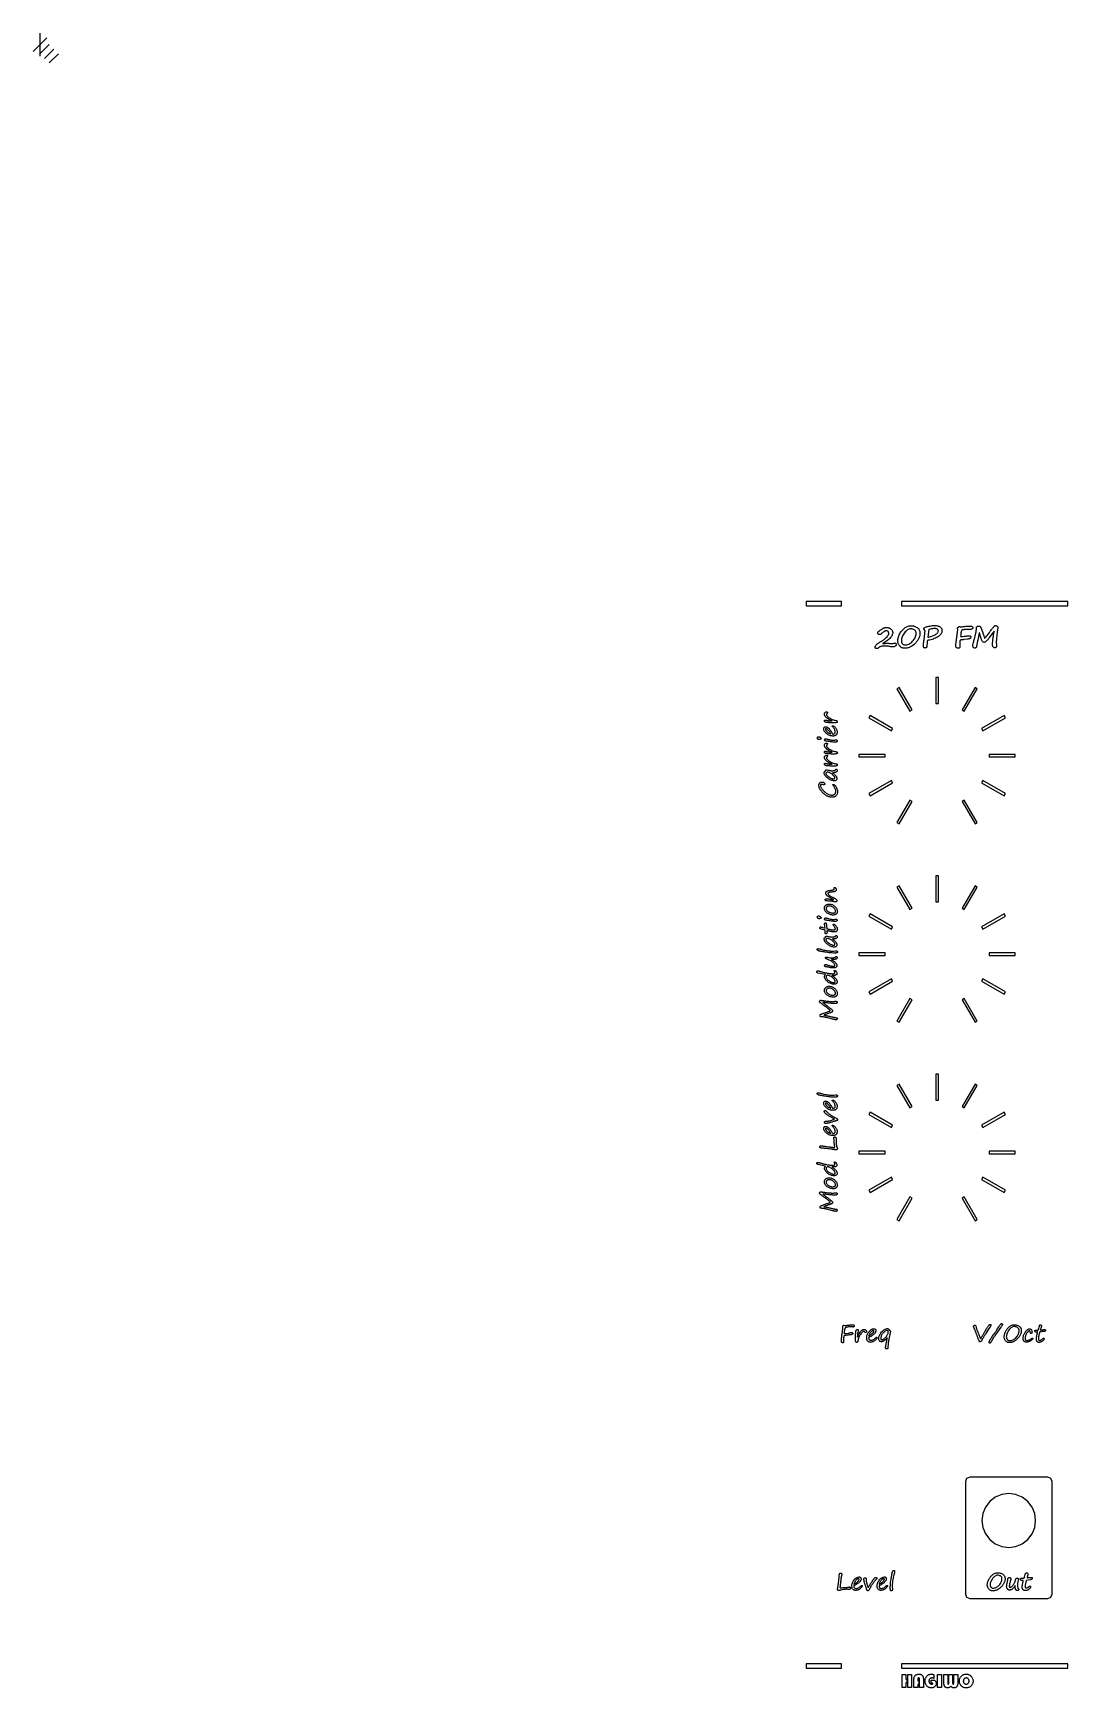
# Model space of a CAD drawing. Extents: x -1 to 126, y -65 to 138.
import ezdxf

# ---------------------------------------------------------------- set-up
doc = ezdxf.new("R2010")
doc.units = 0

msp = doc.modelspace()

# ---------------------------------------------------------------- linework, layer by layer
for p, q in [((98.5042, 68.4811), (94.1843, 68.4811)), ((94.1843, 68.4811), (94.1843, 67.948)), ((94.1843, 67.948), (98.5042, 67.948)), ((98.5042, 67.948), (98.5042, 68.4811)), ((105.864, 68.4811), (105.864, 67.948)), ((126.334, 68.4811), (105.864, 68.4811)), ((105.864, 67.948), (126.334, 67.948)), ((126.334, 67.948), (126.334, 68.4811)), ((103.414267, 65.067081), (103.475165, 65.109282)), ((103.475165, 65.109282), (103.531787, 65.14614)), ((103.531787, 65.14614), (103.584672, 65.178192)), ((103.584672, 65.178192), (103.632749, 65.205426)), ((103.632749, 65.205426), (103.677086, 65.227863)), ((103.677086, 65.227863), (103.72089, 65.246546)), ((103.72089, 65.246546), (103.767897, 65.263113)), ((103.767897, 65.263113), (103.818112, 65.276998)), ((103.818112, 65.276998), (103.872065, 65.28823)), ((103.872065, 65.28823), (103.92869, 65.297318)), ((103.92869, 65.297318), (103.988518, 65.303724)), ((103.988518, 65.303724), (104.052086, 65.30745)), ((104.052086, 65.30745), (104.118326, 65.308578)), ((104.118, 65.3086), (104.178362, 65.305411)), ((104.178362, 65.305411), (104.23819, 65.295787)), ((104.23819, 65.295787), (104.297485, 65.279221)), ((104.297485, 65.279221), (104.356246, 65.256248)), ((104.356246, 65.256248), (104.413938, 65.226869)), ((104.413938, 65.226869), (104.471096, 65.191077)), ((104.471096, 65.191077), (104.527721, 65.14834)), ((104.527721, 65.14834), (104.583277, 65.099197)), ((104.583277, 65.099197), (104.635626, 65.046845)), ((106.070032, 65.066609), (106.154433, 65.147271)), ((106.154433, 65.147271), (106.24311, 65.222591)), ((106.24311, 65.222591), (106.334454, 65.290967)), ((106.334454, 65.290967), (106.426868, 65.349729)), ((106.426868, 65.349729), (106.519817, 65.399942)), ((106.519817, 65.399942), (106.61437, 65.441073)), ((106.61437, 65.441073), (106.709454, 65.472591)), ((106.709454, 65.472591), (106.806143, 65.495564)), ((106.808979, 65.106612), (106.717632, 65.067615)), ((106.806143, 65.495564), (106.903366, 65.508913)), ((106.899256, 65.129585), (106.808979, 65.106612)), ((106.989, 65.1376), (106.899256, 65.129585)), ((106.903366, 65.508913), (107.001655, 65.513711)), ((107.087202, 65.132808), (106.989446, 65.137606)), ((107.002, 65.5137), (107.077319, 65.512571)), ((107.077319, 65.512571), (107.148902, 65.509354)), ((107.181219, 65.118923), (107.087202, 65.132808)), ((107.148902, 65.509354), (107.217276, 65.503484)), ((107.272565, 65.09595), (107.181219, 65.118923)), ((107.217276, 65.503484), (107.282447, 65.495468)), ((107.282447, 65.495468), (107.343881, 65.485308)), ((107.343881, 65.485308), (107.402106, 65.473032)), ((107.402106, 65.473032), (107.457128, 65.458074)), ((107.457128, 65.458074), (107.508411, 65.440971)), ((107.508411, 65.440971), (107.606167, 65.40091)), ((107.606167, 65.40091), (107.700183, 65.351764)), ((107.700183, 65.351764), (107.789927, 65.294605)), ((107.789927, 65.294605), (107.875931, 65.228901)), ((107.875931, 65.228901), (107.952854, 65.158388)), ((107.952854, 65.158388), (108.016422, 65.086805)), ((108.63719, 65.133857), (108.634932, 65.171248)), ((108.635, 65.1713), (108.642479, 65.208694)), ((108.64306, 65.099668), (108.63719, 65.133857)), ((108.642479, 65.208694), (108.665452, 65.244486)), ((108.652684, 65.068153), (108.64306, 65.099668)), ((108.665452, 65.244486), (108.703916, 65.279208)), ((108.703916, 65.279208), (108.757332, 65.31286)), ((108.757332, 65.31286), (108.826242, 65.345445)), ((108.826242, 65.345445), (108.910646, 65.37643)), ((108.910646, 65.37643), (109.010005, 65.406343)), ((109.010005, 65.406343), (109.124855, 65.435189)), ((109.124855, 65.435189), (109.245045, 65.461351)), ((109.245045, 65.461351), (109.360965, 65.484324)), ((109.421028, 65.097435), (109.327012, 65.070736)), ((109.360965, 65.484324), (109.472609, 65.504079)), ((109.512909, 65.120407), (109.421028, 65.097435)), ((109.472609, 65.504079), (109.579983, 65.519573)), ((109.603189, 65.138554), (109.512909, 65.120407)), ((109.579983, 65.519573), (109.682545, 65.53185)), ((109.69133, 65.152976), (109.603189, 65.138554)), ((109.682545, 65.53185), (109.780835, 65.540938)), ((109.777334, 65.163672), (109.69133, 65.152976)), ((109.861735, 65.169542), (109.777334, 65.163672)), ((109.780835, 65.540938), (109.874854, 65.546272)), ((109.944, 65.1718), (109.861735, 65.169542)), ((109.874854, 65.546272), (109.964062, 65.547965)), ((110.000527, 65.170694), (109.943905, 65.171822)), ((109.964, 65.5479), (110.063359, 65.54536)), ((110.053946, 65.166968), (110.000527, 65.170694)), ((110.103092, 65.161098), (110.053946, 65.166968)), ((110.063359, 65.54536), (110.157912, 65.537345)), ((110.149032, 65.153083), (110.103092, 65.161098)), ((110.191233, 65.142923), (110.149032, 65.153083)), ((110.157912, 65.537345), (110.247119, 65.524532)), ((110.229694, 65.13011), (110.191233, 65.142923)), ((110.264416, 65.114616), (110.229694, 65.13011)), ((110.247119, 65.524532), (110.330987, 65.505849)), ((110.295934, 65.097513), (110.264416, 65.114616)), ((110.323169, 65.077221), (110.295934, 65.097513)), ((110.330987, 65.505849), (110.409513, 65.48234)), ((110.409513, 65.48234), (110.483232, 65.453494)), ((110.483232, 65.453494), (110.551606, 65.419306)), ((110.551606, 65.419306), (110.61464, 65.379775)), ((110.61464, 65.379775), (110.671265, 65.335971)), ((110.671265, 65.335971), (110.720945, 65.288431)), ((110.720945, 65.288431), (110.762612, 65.237148)), ((110.762612, 65.237148), (110.7968, 65.182126)), ((110.7968, 65.182126), (110.822962, 65.123365)), ((110.822962, 65.123365), (110.842182, 65.060867)), ((112.772752, 65.18252), (112.771624, 65.207638)), ((112.772, 65.2076), (112.776798, 65.239652)), ((112.777042, 65.15421), (112.772752, 65.18252)), ((112.776798, 65.239652), (112.791219, 65.272774)), ((112.782912, 65.121622), (112.777042, 65.15421)), ((112.792, 65.0853), (112.782912, 65.121622)), ((112.791219, 65.272774), (112.814728, 65.306426)), ((112.814728, 65.306426), (112.848383, 65.341148)), ((112.848383, 65.341148), (112.886311, 65.371596)), ((112.886311, 65.371596), (112.922636, 65.393497)), ((112.922636, 65.393497), (112.957358, 65.406846)), ((112.957358, 65.406846), (112.990477, 65.411108)), ((112.99, 65.4111), (113.034337, 65.40856)), ((113.034337, 65.40856), (113.080277, 65.400545)), ((113.08, 65.4004), (113.148377, 65.389704)), ((113.148377, 65.389704), (113.219423, 65.385978)), ((113.22, 65.386), (113.244581, 65.387129)), ((113.244581, 65.387129), (113.282509, 65.389669)), ((113.282509, 65.389669), (113.334325, 65.39393)), ((113.334325, 65.39393), (113.399496, 65.400337)), ((113.399496, 65.400337), (113.478555, 65.408352)), ((113.478555, 65.408352), (113.571505, 65.418512)), ((113.571505, 65.418512), (113.677807, 65.430252)), ((113.677807, 65.430252), (113.798, 65.443601)), ((113.798, 65.4437), (113.878129, 65.452251)), ((113.878129, 65.452251), (113.952381, 65.459194)), ((113.952381, 65.459194), (114.021825, 65.4656)), ((114.021825, 65.4656), (114.086462, 65.470398)), ((114.086462, 65.470398), (114.145223, 65.47466)), ((114.145223, 65.47466), (114.199176, 65.4772)), ((114.199176, 65.4772), (114.247786, 65.478893)), ((114.247786, 65.478893), (114.291056, 65.479458)), ((114.291, 65.4795), (114.372195, 65.476311)), ((114.372195, 65.476311), (114.443245, 65.465615)), ((114.443245, 65.465615), (114.505209, 65.448512)), ((114.511, 65.0992), (114.488027, 65.078908)), ((114.505209, 65.448512), (114.557025, 65.42393)), ((114.543991, 65.102882), (114.510872, 65.080445)), ((114.511, 65.0806), (114.511, 65.0992)), ((114.572837, 65.127463), (114.543991, 65.102882)), ((114.557025, 65.42393), (114.598693, 65.396696)), ((114.596882, 65.154697), (114.572837, 65.127463)), ((114.616638, 65.183543), (114.596882, 65.154697)), ((114.598693, 65.396696), (114.628605, 65.37107)), ((114.632132, 65.215059), (114.616638, 65.183543)), ((114.628605, 65.37107), (114.646244, 65.346489)), ((114.643336, 65.249247), (114.632132, 65.215059)), ((114.649742, 65.285039), (114.643336, 65.249247)), ((114.646244, 65.346489), (114.652115, 65.323516)), ((114.652, 65.3235), (114.649742, 65.285039)), ((115.086767, 65.070342), (115.094246, 65.180917)), ((115.094246, 65.180917), (115.096786, 65.279743)), ((115.096, 65.2797), (115.101334, 65.325107)), ((115.101334, 65.325107), (115.118437, 65.364638)), ((115.118437, 65.364638), (115.146207, 65.398823)), ((115.146207, 65.398823), (115.185205, 65.427669)), ((115.185205, 65.427669), (115.233281, 65.450106)), ((115.233281, 65.450106), (115.288303, 65.466672)), ((115.288303, 65.466672), (115.349734, 65.476296)), ((115.349734, 65.476296), (115.418645, 65.479485)), ((115.419, 65.4795), (115.457995, 65.47363)), ((115.457995, 65.47363), (115.496989, 65.455455)), ((115.496989, 65.455455), (115.535987, 65.425006)), ((115.535987, 65.425006), (115.574981, 65.382272)), ((115.574981, 65.382272), (115.610773, 65.334729)), ((115.610773, 65.334729), (115.639618, 65.288788)), ((115.639618, 65.288788), (115.662055, 65.244451)), ((115.662055, 65.244451), (115.677549, 65.202251)), ((115.664, 65.2053), (115.916024, 64.503978)), ((115.678, 65.2022), (115.664171, 65.205304)), ((116.950737, 65.045215), (117.020717, 65.136559)), ((117.020717, 65.136559), (117.082148, 65.216154)), ((117.082148, 65.216154), (117.136637, 65.284531)), ((117.136637, 65.284531), (117.183644, 65.341153)), ((117.183644, 65.341153), (117.222641, 65.387093)), ((117.222641, 65.387093), (117.256827, 65.425021)), ((117.256827, 65.425021), (117.288345, 65.457606)), ((117.288345, 65.457606), (117.317191, 65.484841)), ((117.317191, 65.484841), (117.343382, 65.507814)), ((117.343382, 65.507814), (117.366891, 65.525453)), ((117.366891, 65.525453), (117.387719, 65.537729)), ((117.387719, 65.537729), (117.406402, 65.545208)), ((117.406402, 65.545208), (117.421896, 65.547748)), ((117.422, 65.5479), (117.46794, 65.543102)), ((117.46794, 65.543102), (117.516017, 65.529217)), ((117.516017, 65.529217), (117.566763, 65.505708)), ((117.566763, 65.505708), (117.619648, 65.473122)), ((117.619648, 65.473122), (117.667192, 65.437334)), ((117.667192, 65.437334), (117.70138, 65.404212)), ((117.700637, 65.114121), (117.68836, 65.023841)), ((117.710797, 65.189974), (117.700637, 65.114121)), ((117.70138, 65.404212), (117.721672, 65.3743)), ((117.718812, 65.250872), (117.710797, 65.189974)), ((117.724682, 65.297345), (117.718812, 65.250872)), ((117.721672, 65.3743), (117.728614, 65.346529)), ((117.727871, 65.329397), (117.724682, 65.297345)), ((117.729, 65.3465), (117.727871, 65.329397)), ((102.678162, 63.020663), (102.710214, 63.089573)), ((102.710214, 63.089573), (102.755618, 63.155813)), ((102.755618, 63.155813), (102.785, 63.189468)), ((102.785, 63.189468), (102.820791, 63.22419)), ((102.820791, 63.22419), (102.862989, 63.260515)), ((102.862989, 63.260515), (102.911602, 63.29844)), ((102.911602, 63.29844), (102.966624, 63.337437)), ((102.96276, 64.629628), (102.959542, 64.664886)), ((102.96, 64.6649), (102.962258, 64.684656)), ((102.962258, 64.684656), (102.9692, 64.704411)), ((102.973456, 64.5917), (102.96276, 64.629628)), ((102.966624, 63.337437), (103.028055, 63.378035)), ((102.9692, 64.704411), (102.979868, 64.725239)), ((102.990559, 64.551103), (102.973456, 64.5917)), ((102.979868, 64.725239), (102.995362, 64.746067)), ((103.014604, 64.507835), (102.990559, 64.551103)), ((102.995362, 64.746067), (103.015118, 64.767431)), ((103.042917, 64.469371), (103.014604, 64.507835)), ((103.015118, 64.767431), (103.039699, 64.789332)), ((103.028055, 63.378035), (103.095896, 63.419702)), ((103.039699, 64.789332), (103.068009, 64.811232)), ((103.072829, 64.4416), (103.042917, 64.469371)), ((103.068009, 64.811232), (103.101131, 64.834205)), ((103.104881, 64.425034), (103.072829, 64.4416)), ((103.095896, 63.419702), (103.170148, 63.462972)), ((103.101, 64.8342), (103.150143, 64.869458)), ((103.138, 64.4197), (103.104881, 64.425034)), ((103.181112, 64.421247), (103.138375, 64.419554)), ((103.150143, 64.869458), (103.207302, 64.912725)), ((103.17, 63.4629), (103.269359, 63.520056)), ((103.221177, 64.425537), (103.181112, 64.421247)), ((103.207, 64.9127), (103.280186, 64.968792)), ((103.258035, 64.433552), (103.221177, 64.425537)), ((103.29169, 64.44422), (103.258035, 64.433552)), ((103.269359, 63.520056), (103.363376, 63.575611)), ((103.280186, 64.968792), (103.349629, 65.020608)), ((103.322672, 64.457569), (103.29169, 64.44422)), ((103.350982, 64.474672), (103.322672, 64.457569)), ((103.349629, 65.020608), (103.414267, 65.067081)), ((103.3761, 64.494427), (103.350982, 64.474672)), ((103.363376, 63.575611), (103.452053, 63.629566)), ((103.398, 64.5174), (103.3761, 64.494427)), ((103.463006, 64.588926), (103.397835, 64.517346)), ((103.452053, 63.629566), (103.534851, 63.681916)), ((103.536725, 64.656233), (103.463006, 64.588926)), ((103.534851, 63.681916), (103.611773, 63.733198)), ((103.61899, 64.720337), (103.536725, 64.656233)), ((103.67246, 63.38332), (103.536776, 63.315477)), ((103.537, 63.3155), (103.594692, 63.32566)), ((103.594692, 63.32566), (103.659863, 63.334748)), ((103.611773, 63.733198), (103.68282, 63.782878)), ((103.710334, 64.780698), (103.61899, 64.720337)), ((103.659863, 63.334748), (103.732512, 63.342763)), ((103.802265, 63.4549), (103.67246, 63.38332)), ((103.68282, 63.782878), (103.748527, 63.830954)), ((103.756274, 64.808469), (103.710334, 64.780698)), ((103.732512, 63.342763), (103.813174, 63.348633)), ((103.748527, 63.830954), (103.808888, 63.877428)), ((103.798475, 64.831978), (103.756274, 64.808469)), ((103.836403, 64.85227), (103.798475, 64.831978)), ((103.925664, 63.530756), (103.802265, 63.4549)), ((103.808888, 63.877428), (103.918397, 63.970911)), ((103.813174, 63.348633), (103.900781, 63.353431)), ((103.871125, 64.868836), (103.836403, 64.85227)), ((103.901573, 64.881649), (103.871125, 64.868836)), ((103.900781, 63.353431), (103.996401, 63.357156)), ((103.928808, 64.890736), (103.901573, 64.881649)), ((103.918397, 63.970911), (104.016689, 64.067064)), ((104.042651, 63.610348), (103.925664, 63.530756)), ((103.951781, 64.896607), (103.928808, 64.890736)), ((103.971, 64.8983), (103.951781, 64.896607)), ((104.044964, 64.892468), (103.970714, 64.898338)), ((103.996401, 63.357156), (104.098963, 63.359414)), ((104.016689, 64.067064), (104.10483, 64.16589)), ((104.153762, 63.693682), (104.042651, 63.610348)), ((104.112274, 64.875365), (104.044964, 64.892468)), ((104.098963, 63.359414), (104.20954, 63.359978)), ((104.10483, 64.16589), (104.182285, 64.267385)), ((104.172636, 64.846519), (104.112274, 64.875365)), ((104.258464, 63.78129), (104.153762, 63.693682)), ((104.226055, 64.805919), (104.172636, 64.846519)), ((104.182285, 64.267385), (104.216474, 64.317598)), ((104.209, 63.3598), (104.258679, 63.358671)), ((104.216474, 64.317598), (104.245853, 64.364607)), ((104.270392, 64.757309), (104.226055, 64.805919)), ((104.245853, 64.364607), (104.270435, 64.408944)), ((104.356753, 63.872636), (104.258464, 63.78129)), ((104.258679, 63.358671), (104.323317, 63.355454)), ((104.30191, 64.704423), (104.270392, 64.757309)), ((104.270435, 64.408944), (104.290726, 64.450078)), ((104.290726, 64.450078), (104.306757, 64.488539)), ((104.320594, 64.647267), (104.30191, 64.704423)), ((104.306757, 64.488539), (104.317961, 64.523795)), ((104.317961, 64.523795), (104.324903, 64.555847)), ((104.327, 64.5853), (104.320594, 64.647267)), ((104.323317, 63.355454), (104.402912, 63.35012)), ((104.324903, 64.555847), (104.327161, 64.585226)), ((104.44917, 63.968256), (104.356753, 63.872636)), ((104.402912, 63.35012), (104.497462, 63.342641)), ((104.533035, 64.064409), (104.44917, 63.968256)), ((104.498, 63.3427), (104.547146, 63.338975)), ((104.605151, 64.157892), (104.533035, 64.064409)), ((104.547146, 63.338975), (104.591483, 63.335221)), ((104.591483, 63.335221), (104.632081, 63.332681)), ((104.666582, 64.248703), (104.605151, 64.157892)), ((104.632081, 63.332681), (104.667872, 63.330141)), ((104.635626, 65.046845), (104.680499, 64.993426)), ((104.716795, 64.336844), (104.666582, 64.248703)), ((104.667872, 63.330141), (104.699388, 63.328448)), ((104.680499, 64.993426), (104.71896, 64.94001)), ((104.699388, 63.328448), (104.726622, 63.326754)), ((104.755793, 64.422315), (104.716795, 64.336844)), ((104.71896, 64.94001), (104.749943, 64.885521)), ((104.726622, 63.326754), (104.749595, 63.32619)), ((104.749595, 63.32619), (104.768307, 63.325626)), ((104.749943, 64.885521), (104.774524, 64.831035)), ((104.783563, 64.505113), (104.755793, 64.422315)), ((104.768, 63.3257), (104.800052, 63.327958)), ((104.774524, 64.831035), (104.791627, 64.77548)), ((104.800666, 64.585241), (104.783563, 64.505113)), ((104.791627, 64.77548), (104.802295, 64.719388)), ((104.800052, 63.327958), (104.83424, 63.334364)), ((104.806, 64.6627), (104.800666, 64.585241)), ((104.802295, 64.719388), (104.805512, 64.662766)), ((104.83424, 63.334364), (104.870032, 63.34506)), ((104.870032, 63.34506), (104.908493, 63.360018)), ((104.908, 63.3598), (104.946995, 63.374758)), ((104.946995, 63.374758), (104.987059, 63.385454)), ((104.987059, 63.385454), (105.028726, 63.39186)), ((105.028726, 63.39186), (105.070927, 63.394118)), ((105.071, 63.394), (105.101982, 63.389738)), ((105.101982, 63.389738), (105.131898, 63.377998)), ((105.131898, 63.377998), (105.161811, 63.357706)), ((105.161811, 63.357706), (105.191193, 63.329397)), ((105.210602, 63.084222), (105.188165, 63.056988)), ((105.191193, 63.329397), (105.216818, 63.298411)), ((105.227704, 63.113601), (105.210602, 63.084222)), ((105.216818, 63.298411), (105.235502, 63.269032)), ((105.240517, 63.145653), (105.227704, 63.113601)), ((105.235502, 63.269032), (105.24617, 63.241798)), ((105.24746, 63.179842), (105.240517, 63.145653)), ((105.24617, 63.241798), (105.249923, 63.21668)), ((105.25, 63.2167), (105.24746, 63.179842)), ((105.424548, 63.566604), (105.420823, 63.644593)), ((105.421, 63.6446), (105.424725, 63.738083)), ((105.43578, 63.489679), (105.424548, 63.566604)), ((105.424725, 63.738083), (105.435393, 63.834772)), ((105.435393, 63.834772), (105.453032, 63.933598)), ((105.454464, 63.412757), (105.43578, 63.489679)), ((105.453032, 63.933598), (105.478686, 64.035627)), ((105.481162, 63.336904), (105.454464, 63.412757)), ((105.478686, 64.035627), (105.510738, 64.140862)), ((105.514817, 63.261048), (105.481162, 63.336904)), ((105.510738, 64.140862), (105.550266, 64.248233)), ((105.556484, 63.186262), (105.514817, 63.261048)), ((105.550266, 64.248233), (105.596743, 64.35881)), ((105.605094, 63.11201), (105.556484, 63.186262)), ((105.596743, 64.35881), (105.650695, 64.472057)), ((105.661719, 63.038293), (105.605094, 63.11201)), ((105.650695, 64.472057), (105.70999, 64.584235)), ((105.70999, 64.584235), (105.774091, 64.691073)), ((105.774091, 64.691073), (105.841934, 64.793105)), ((105.841934, 64.793105), (105.913514, 64.889258)), ((105.871469, 63.785564), (105.865598, 63.665371)), ((105.866, 63.6654), (105.868258, 63.611981)), ((105.868258, 63.611981), (105.874664, 63.560701)), ((105.889644, 63.90629), (105.871469, 63.785564)), ((105.874664, 63.560701), (105.88536, 63.511555)), ((105.88536, 63.511555), (105.899782, 63.464545)), ((105.919556, 64.027016), (105.889644, 63.90629)), ((105.899782, 63.464545), (105.919001, 63.420208)), ((105.913514, 64.889258), (105.989903, 64.980605)), ((105.919001, 63.420208), (105.941974, 63.378008)), ((105.961224, 64.148812), (105.919556, 64.027016)), ((105.941974, 63.378008), (105.969745, 63.337943)), ((106.015176, 64.271141), (105.961224, 64.148812)), ((105.969745, 63.337943), (106.001263, 63.300552)), ((105.989903, 64.980605), (106.070032, 65.066609)), ((106.001263, 63.300552), (106.035452, 63.266363)), ((106.080883, 64.394004), (106.015176, 64.271141)), ((106.035452, 63.266363), (106.07124, 63.236981)), ((106.07124, 63.236981), (106.108099, 63.211864)), ((106.158872, 64.516867), (106.080883, 64.394004)), ((106.108099, 63.211864), (106.146563, 63.191036)), ((106.146563, 63.191036), (106.186091, 63.175005)), ((106.248616, 64.640799), (106.158872, 64.516867)), ((106.186091, 63.175005), (106.226688, 63.163801)), ((106.226688, 63.163801), (106.268892, 63.156859)), ((106.344236, 64.757252), (106.248616, 64.640799)), ((106.268892, 63.156859), (106.312159, 63.154601)), ((106.312, 63.1547), (106.434863, 63.161643)), ((106.438788, 64.858214), (106.344236, 64.757252)), ((106.434863, 63.161643), (106.556125, 63.183543)), ((106.532272, 64.943685), (106.438788, 64.858214)), ((106.625219, 65.013662), (106.532272, 64.943685)), ((106.556125, 63.183543), (106.675781, 63.219334)), ((106.717632, 65.067615), (106.625219, 65.013662)), ((106.675781, 63.219334), (106.792768, 63.269547)), ((106.792768, 63.269547), (106.908154, 63.333651)), ((106.908154, 63.333651), (107.021935, 63.41271)), ((107.021935, 63.41271), (107.133582, 63.50566)), ((107.133582, 63.50566), (107.24309, 63.613031)), ((107.281944, 63.095908), (107.136111, 62.991206)), ((107.24309, 63.613031), (107.345119, 63.728415)), ((107.360706, 65.063365), (107.272565, 65.09595)), ((107.42671, 63.216101), (107.281944, 63.095908)), ((107.345119, 63.728415), (107.43326, 63.845938)), ((107.440835, 65.02437), (107.360706, 65.063365)), ((107.570406, 63.353385), (107.42671, 63.216101)), ((107.43326, 63.845938), (107.508046, 63.964528)), ((107.508678, 64.980566), (107.440835, 65.02437)), ((107.508046, 63.964528), (107.569477, 64.085254)), ((107.563697, 64.931954), (107.508678, 64.980566)), ((107.605898, 64.878535), (107.563697, 64.931954)), ((107.569477, 64.085254), (107.61702, 64.208117)), ((107.639853, 63.426568), (107.570406, 63.353385)), ((107.637417, 64.818707), (107.605898, 64.878535)), ((107.61702, 64.208117), (107.650675, 64.332049)), ((107.659853, 64.749796), (107.637417, 64.818707)), ((107.705023, 63.501357), (107.639853, 63.426568)), ((107.650675, 64.332049), (107.670967, 64.458118)), ((107.673738, 64.672341), (107.659853, 64.749796)), ((107.670967, 64.458118), (107.67791, 64.585787)), ((107.678, 64.5858), (107.673738, 64.672341)), ((107.765385, 63.576676), (107.705023, 63.501357)), ((107.82201, 63.653599), (107.765385, 63.576676)), ((107.874359, 63.731591), (107.82201, 63.653599)), ((107.922436, 63.810649), (107.874359, 63.731591)), ((107.96624, 63.891311), (107.922436, 63.810649)), ((108.00577, 63.972509), (107.96624, 63.891311)), ((108.041026, 64.053171), (108.00577, 63.972509)), ((108.016422, 65.086805), (108.065034, 65.013622)), ((108.071475, 64.13063), (108.041026, 64.053171)), ((108.065034, 65.013622), (108.100289, 64.93937)), ((108.097129, 64.20488), (108.071475, 64.13063)), ((108.118493, 64.275926), (108.097129, 64.20488)), ((108.100289, 64.93937), (108.113639, 64.900375)), ((108.113639, 64.900375), (108.124843, 64.858174)), ((108.134523, 64.344303), (108.118493, 64.275926)), ((108.124843, 64.858174), (108.134467, 64.812234)), ((108.134467, 64.812234), (108.142482, 64.762555)), ((108.146263, 64.409474), (108.134523, 64.344303)), ((108.142482, 64.762555), (108.148352, 64.709669)), ((108.153742, 64.471441), (108.146263, 64.409474)), ((108.148352, 64.709669), (108.152613, 64.65358)), ((108.152613, 64.65358), (108.155153, 64.593752)), ((108.156, 64.5302), (108.153742, 64.471441)), ((108.155153, 64.593752), (108.156282, 64.530182)), ((108.567564, 63.056992), (108.568693, 63.082646)), ((108.568693, 63.082646), (108.570951, 63.113628)), ((108.570951, 63.113628), (108.57414, 63.149953)), ((108.57414, 63.149953), (108.57843, 63.19162)), ((108.57843, 63.19162), (108.583228, 63.238627)), ((108.583228, 63.238627), (108.589098, 63.290977)), ((108.589098, 63.290977), (108.595504, 63.348671)), ((108.595504, 63.348671), (108.602983, 63.411169)), ((108.602983, 63.411169), (108.611535, 63.479546)), ((108.611535, 63.479546), (108.620622, 63.552729)), ((108.620622, 63.552729), (108.630782, 63.631254)), ((108.630782, 63.631254), (108.641986, 63.715656)), ((108.641986, 63.715656), (108.653727, 63.804866)), ((108.666033, 65.03984), (108.652684, 65.068153)), ((108.653727, 63.804866), (108.66654, 63.899419)), ((108.683672, 65.014722), (108.666033, 65.03984)), ((108.66654, 63.899419), (108.680425, 63.999311)), ((108.68, 63.9993), (108.691232, 64.079962)), ((108.705036, 64.992286), (108.683672, 65.014722)), ((108.691232, 64.079962), (108.701392, 64.156884)), ((108.701392, 64.156884), (108.711016, 64.229534)), ((108.730154, 64.973066), (108.705036, 64.992286)), ((108.711016, 64.229534), (108.720104, 64.297377)), ((108.720104, 64.297377), (108.728655, 64.361478)), ((108.728655, 64.361478), (108.736134, 64.421843)), ((108.759, 64.9565), (108.730154, 64.973066)), ((108.736134, 64.421843), (108.743077, 64.477398)), ((108.743077, 64.477398), (108.748947, 64.529214)), ((108.748947, 64.529214), (108.754281, 64.576221)), ((108.754281, 64.576221), (108.759079, 64.619491)), ((108.759079, 64.619491), (108.762832, 64.658486)), ((108.765142, 64.938869), (108.759272, 64.956508)), ((108.762832, 64.658486), (108.766049, 64.693211)), ((108.768896, 64.905214), (108.765142, 64.938869)), ((108.766049, 64.693211), (108.768589, 64.724193)), ((108.768589, 64.724193), (108.770283, 64.750355)), ((108.771436, 64.856071), (108.768896, 64.905214)), ((108.770283, 64.750355), (108.771412, 64.772792)), ((108.771412, 64.772792), (108.771976, 64.790967)), ((108.772, 64.7909), (108.771436, 64.856071)), ((109.011559, 63.095973), (109.010994, 63.030802)), ((109.014099, 63.166486), (109.011559, 63.095973)), ((109.017852, 63.241805), (109.014099, 63.166486)), ((109.023186, 63.322467), (109.017852, 63.241805)), ((109.029592, 63.408471), (109.023186, 63.322467)), ((109.038144, 63.499282), (109.029592, 63.408471)), ((109.047768, 63.595438), (109.038144, 63.499282)), ((109.059, 63.6964), (109.047768, 63.595438)), ((109.07064, 63.70015), (109.059408, 63.696425)), ((109.088279, 63.704948), (109.07064, 63.70015)), ((109.112324, 63.710818), (109.088279, 63.704948)), ((109.142237, 63.718297), (109.112324, 63.710818)), ((109.231, 65.04), (109.116982, 64.10133)), ((109.117, 64.1013), (109.244135, 64.124809)), ((109.179098, 63.726312), (109.142237, 63.718297)), ((109.221832, 63.7354), (109.179098, 63.726312)), ((109.270442, 63.746068), (109.221832, 63.7354)), ((109.327012, 65.070736), (109.231392, 65.039754)), ((109.244135, 64.124809), (109.366998, 64.15258)), ((109.326, 63.7573), (109.270442, 63.746068)), ((109.482005, 63.792523), (109.32549, 63.757265)), ((109.366998, 64.15258), (109.486124, 64.184095)), ((109.632647, 63.833654), (109.482005, 63.792523)), ((109.486124, 64.184095), (109.600974, 64.219887)), ((109.600974, 64.219887), (109.712085, 64.259951)), ((109.777413, 63.880664), (109.632647, 63.833654)), ((109.712085, 64.259951), (109.819456, 64.304288)), ((109.9163, 63.933013), (109.777413, 63.880664)), ((109.819456, 64.304288), (109.923088, 64.352901)), ((110.048781, 63.991241), (109.9163, 63.933013)), ((109.923088, 64.352901), (110.022447, 64.40525)), ((110.022447, 64.40525), (110.113794, 64.460272)), ((110.175383, 64.054809), (110.048781, 63.991241)), ((110.113794, 64.460272), (110.192853, 64.516894)), ((110.296109, 64.124252), (110.175383, 64.054809)), ((110.192853, 64.516894), (110.26016, 64.574053)), ((110.26016, 64.574053), (110.315182, 64.631745)), ((110.410426, 64.199574), (110.296109, 64.124252)), ((110.315182, 64.631745), (110.357382, 64.691039)), ((110.347214, 65.055321), (110.323169, 65.077221)), ((110.36697, 65.03074), (110.347214, 65.055321)), ((110.357382, 64.691039), (110.387831, 64.750871)), ((110.383536, 65.004041), (110.36697, 65.03074)), ((110.396349, 64.975195), (110.383536, 65.004041)), ((110.387831, 64.750871), (110.406514, 64.811768)), ((110.405436, 64.94368), (110.396349, 64.975195)), ((110.411307, 64.910025), (110.405436, 64.94368)), ((110.406514, 64.811768), (110.412385, 64.873733)), ((110.515125, 64.279167), (110.410426, 64.199574)), ((110.413, 64.8737), (110.411307, 64.910025)), ((110.605938, 64.361965), (110.515125, 64.279167)), ((110.682327, 64.447969), (110.605938, 64.361965)), ((110.745361, 64.537179), (110.682327, 64.447969)), ((110.793971, 64.629593), (110.745361, 64.537179)), ((110.829229, 64.724679), (110.793971, 64.629593)), ((110.850057, 64.823505), (110.829229, 64.724679)), ((110.842182, 65.060867), (110.853414, 64.99516)), ((110.857, 64.925), (110.850057, 64.823505)), ((110.853414, 64.99516), (110.857168, 64.925183)), ((112.567, 63.0137), (112.568129, 63.074598)), ((112.568129, 63.074598), (112.570387, 63.141369)), ((112.570387, 63.141369), (112.574648, 63.214555)), ((112.574648, 63.214555), (112.580518, 63.294147)), ((112.580518, 63.294147), (112.587997, 63.379618)), ((112.587997, 63.379618), (112.597085, 63.471498)), ((112.597085, 63.471498), (112.608317, 63.569787)), ((112.608317, 63.569787), (112.620594, 63.673955)), ((112.62, 63.6739), (112.621129, 63.681379)), ((112.621129, 63.681379), (112.623669, 63.698482)), ((112.623669, 63.698482), (112.627394, 63.725716)), ((112.627394, 63.725716), (112.632728, 63.763108)), ((112.632728, 63.763108), (112.639671, 63.810117)), ((112.639671, 63.810117), (112.647686, 63.867276)), ((112.647686, 63.867276), (112.65731, 63.934049)), ((112.65731, 63.934049), (112.668542, 64.010972)), ((112.668542, 64.010972), (112.680819, 64.097509)), ((112.680819, 64.097509), (112.694168, 64.194199)), ((112.694168, 64.194199), (112.709126, 64.301037)), ((112.709126, 64.301037), (112.725692, 64.417487)), ((112.725692, 64.417487), (112.743867, 64.544092)), ((112.743867, 64.544092), (112.763087, 64.680309)), ((112.763087, 64.680309), (112.783915, 64.826675)), ((112.783915, 64.826675), (112.805815, 64.982659)), ((112.802783, 65.038789), (112.792086, 65.085265)), ((112.806, 64.9827), (112.802783, 65.038789)), ((113.038, 63.1649), (113.044773, 62.947025)), ((113.040053, 63.244532), (113.038924, 63.16494)), ((113.042593, 63.327867), (113.040053, 63.244532)), ((113.047391, 63.414938), (113.042593, 63.327867)), ((113.053797, 63.505218), (113.047391, 63.414938)), ((113.057551, 63.549019), (113.053797, 63.505218)), ((113.061276, 63.58748), (113.057551, 63.549019)), ((113.064494, 63.620602), (113.061276, 63.58748)), ((113.068247, 63.649448), (113.064494, 63.620602)), ((113.070787, 63.672421), (113.068247, 63.649448)), ((113.074004, 63.691104), (113.070787, 63.672421)), ((113.076544, 63.704453), (113.074004, 63.691104)), ((113.079084, 63.712468), (113.076544, 63.704453)), ((113.091897, 63.732223), (113.079084, 63.712468)), ((113.109, 63.7445), (113.091897, 63.732223)), ((113.145191, 63.752422), (113.108867, 63.744407)), ((113.185789, 63.760973), (113.145191, 63.752422)), ((113.154976, 64.293035), (113.147497, 64.179254)), ((113.148, 64.1793), (113.222253, 64.187851)), ((113.165672, 64.403079), (113.154976, 64.293035)), ((113.177948, 64.509384), (113.165672, 64.403079)), ((113.193443, 64.611413), (113.177948, 64.509384)), ((113.230662, 63.768988), (113.185789, 63.760973)), ((113.211081, 64.709169), (113.193443, 64.611413)), ((113.231909, 64.802652), (113.211081, 64.709169)), ((113.222253, 64.187851), (113.297039, 64.19533)), ((113.280342, 63.777003), (113.230662, 63.768988)), ((113.254346, 64.892396), (113.231909, 64.802652)), ((113.28, 64.9784), (113.254346, 64.892396)), ((113.309329, 64.987384), (113.279949, 64.978296)), ((113.334828, 63.785018), (113.280342, 63.777003)), ((113.297, 64.1953), (113.434287, 64.207577)), ((113.344584, 64.995935), (113.309329, 64.987384)), ((113.393589, 63.79357), (113.334828, 63.785018)), ((113.385718, 65.004487), (113.344584, 64.995935)), ((113.432191, 65.012502), (113.385718, 65.004487)), ((113.457157, 63.801585), (113.393589, 63.79357)), ((113.484007, 65.019981), (113.432191, 65.012502)), ((113.434287, 64.207577), (113.566231, 64.221462)), ((113.525, 63.8096), (113.457157, 63.801585)), ((113.542235, 65.027459), (113.484007, 65.019981)), ((114.013, 63.8662), (113.524756, 63.809756)), ((113.605803, 65.034938), (113.542235, 65.027459)), ((113.566231, 64.221462), (113.693903, 64.236956)), ((113.674713, 65.041881), (113.605803, 65.034938)), ((113.81467, 65.053621), (113.674713, 65.041881)), ((113.693903, 64.236956), (113.816232, 64.254059)), ((113.947148, 65.062173), (113.81467, 65.053621)), ((113.816, 64.2541), (113.91162, 64.266913)), ((113.91162, 64.266913), (113.997624, 64.276)), ((114.07108, 65.067507), (113.947148, 65.062173)), ((113.997624, 64.276), (114.073477, 64.281334)), ((114.090858, 63.878058), (114.013402, 63.866318)), ((114.187, 65.0692), (114.07108, 65.067507)), ((114.073477, 64.281334), (114.139717, 64.283028)), ((114.154962, 63.890335), (114.090858, 63.878058)), ((114.14, 64.2829), (114.204101, 64.279683)), ((114.206244, 63.902611), (114.154962, 63.890335)), ((114.237774, 65.068836), (114.187561, 65.0694)), ((114.204101, 64.279683), (114.259657, 64.271131)), ((114.243636, 63.914888), (114.206244, 63.902611)), ((114.280508, 65.067143), (114.237774, 65.068836)), ((114.274085, 63.92931), (114.243636, 63.914888)), ((114.259657, 64.271131), (114.306133, 64.256174)), ((114.303464, 63.948529), (114.274085, 63.92931)), ((114.315766, 65.063925), (114.280508, 65.067143)), ((114.331776, 63.971502), (114.303464, 63.948529)), ((114.306133, 64.256174), (114.344594, 64.235346)), ((114.343, 65.0602), (114.315766, 65.063925)), ((114.359011, 63.998736), (114.331776, 63.971502)), ((114.371812, 65.054893), (114.342432, 65.060227)), ((114.344594, 64.235346), (114.374507, 64.208111)), ((114.38252, 64.026507), (114.359011, 63.998736)), ((114.406, 65.0532), (114.371812, 65.054893)), ((114.374507, 64.208111), (114.395871, 64.175526)), ((114.399623, 64.051625), (114.38252, 64.026507)), ((114.395871, 64.175526), (114.408684, 64.136531)), ((114.409783, 64.072989), (114.399623, 64.051625)), ((114.435675, 65.055935), (114.406293, 65.053395)), ((114.408684, 64.136531), (114.412945, 64.091658)), ((114.413, 64.0917), (114.409783, 64.072989)), ((114.463446, 65.065023), (114.435675, 65.055935)), ((114.488027, 65.078908), (114.463446, 65.065023)), ((114.652, 63.0003), (114.656262, 63.092714)), ((114.656262, 63.092714), (114.669611, 63.196879)), ((114.669611, 63.196879), (114.691511, 63.312265)), ((114.691511, 63.312265), (114.722496, 63.439934)), ((114.723, 63.44), (114.758255, 63.573547)), ((114.758255, 63.573547), (114.79191, 63.700685)), ((114.79191, 63.700685), (114.823426, 63.821411)), ((114.823426, 63.821411), (114.852805, 63.935728)), ((114.852805, 63.935728), (114.880576, 64.043633)), ((114.880576, 64.043633), (114.906202, 64.145662)), ((114.906202, 64.145662), (114.929711, 64.240748)), ((114.929711, 64.240748), (114.951611, 64.329959)), ((114.951611, 64.329959), (114.971367, 64.412223)), ((114.971367, 64.412223), (114.989005, 64.488613)), ((114.989005, 64.488613), (115.005036, 64.558589)), ((115.005036, 64.558589), (115.018921, 64.622157)), ((115.018921, 64.622157), (115.031198, 64.679852)), ((115.031198, 64.679852), (115.040821, 64.730598)), ((115.040821, 64.730598), (115.049373, 64.774935)), ((115.049373, 64.774935), (115.055243, 64.813396)), ((115.055243, 64.813396), (115.073418, 64.948013)), ((115.073418, 64.948013), (115.086767, 65.070342)), ((115.122155, 63.083659), (115.114676, 63.035049)), ((115.131242, 63.135475), (115.122155, 63.083659)), ((115.141402, 63.1921), (115.131242, 63.135475)), ((115.152606, 63.252461), (115.141402, 63.1921)), ((115.165419, 63.317099), (115.152606, 63.252461)), ((115.192118, 63.44584), (115.165419, 63.317099)), ((115.217235, 63.564963), (115.192118, 63.44584)), ((115.241817, 63.674471), (115.217235, 63.564963)), ((115.26479, 63.774363), (115.241817, 63.674471)), ((115.287226, 63.871586), (115.26479, 63.774363)), ((115.309663, 63.974151), (115.287226, 63.871586)), ((115.3321, 64.080453), (115.309663, 63.974151)), ((115.354, 64.1921), (115.3321, 64.080453)), ((115.446, 64.6607), (115.353713, 64.192211)), ((115.45373, 64.646708), (115.446251, 64.660593)), ((115.463354, 64.624808), (115.45373, 64.646708)), ((115.474022, 64.595426), (115.463354, 64.624808)), ((115.486299, 64.557501), (115.474022, 64.595426)), ((115.500184, 64.512094), (115.486299, 64.557501)), ((115.516214, 64.458675), (115.500184, 64.512094)), ((115.533317, 64.397244), (115.516214, 64.458675)), ((115.552, 64.3278), (115.533317, 64.397244)), ((115.561723, 64.294088), (115.552099, 64.327743)), ((115.572419, 64.25723), (115.561723, 64.294088)), ((115.585232, 64.216096), (115.572419, 64.25723)), ((115.599654, 64.171225), (115.585232, 64.216096)), ((115.615148, 64.123149), (115.599654, 64.171225)), ((115.632787, 64.070797), (115.615148, 64.123149)), ((115.65147, 64.015241), (115.632787, 64.070797)), ((115.672298, 63.955413), (115.65147, 64.015241)), ((115.715032, 63.840563), (115.672298, 63.955413)), ((115.756699, 63.741204), (115.715032, 63.840563)), ((115.798366, 63.657336), (115.756699, 63.741204)), ((115.839497, 63.589495), (115.798366, 63.657336)), ((115.881698, 63.537143), (115.839497, 63.589495)), ((115.927105, 63.499215), (115.881698, 63.537143)), ((115.916, 64.5041), (115.952325, 64.403671)), ((115.975717, 63.476779), (115.927105, 63.499215)), ((115.952325, 64.403671), (115.98491, 64.313394)), ((116.027, 63.4693), (115.975717, 63.476779)), ((115.98491, 64.313394), (116.014826, 64.232198)), ((116.014826, 64.232198), (116.041524, 64.160616)), ((116.055945, 63.471475), (116.026566, 63.469218)), ((116.041524, 64.160616), (116.065033, 64.098651)), ((116.086394, 63.478418), (116.055945, 63.471475)), ((116.065033, 64.098651), (116.085861, 64.046299)), ((116.085861, 64.046299), (116.102964, 64.003565)), ((116.118446, 63.489622), (116.086394, 63.478418)), ((116.102964, 64.003565), (116.117385, 63.970446)), ((116.117, 63.9704), (116.168816, 64.028092)), ((116.152098, 63.505652), (116.118446, 63.489622)), ((116.187356, 63.52648), (116.152098, 63.505652)), ((116.168816, 64.028092), (116.226508, 64.095399)), ((116.224214, 63.551598), (116.187356, 63.52648)), ((116.262142, 63.580978), (116.224214, 63.551598)), ((116.226508, 64.095399), (116.290076, 64.172321)), ((116.302203, 63.615166), (116.262142, 63.580978)), ((116.290076, 64.172321), (116.360055, 64.259395)), ((116.343337, 63.654161), (116.302203, 63.615166)), ((116.386071, 63.697431), (116.343337, 63.654161)), ((116.360055, 64.259395), (116.435375, 64.356082)), ((116.429875, 63.745507), (116.386071, 63.697431)), ((116.475815, 63.79786), (116.429875, 63.745507)), ((116.435375, 64.356082), (116.51657, 64.462387)), ((116.523358, 63.855015), (116.475815, 63.79786)), ((116.51657, 64.462387), (116.604177, 64.578307)), ((116.571968, 63.916449), (116.523358, 63.855015)), ((116.622184, 63.982687), (116.571968, 63.916449)), ((116.604177, 64.578307), (116.697127, 64.704373)), ((116.674, 64.0532), (116.622184, 63.982687)), ((117.28, 64.8661), (116.674352, 64.053301)), ((116.697, 64.7044), (116.789414, 64.829402)), ((116.789414, 64.829402), (116.873815, 64.943183)), ((116.873815, 64.943183), (116.950737, 65.045215)), ((117.082657, 63.085762), (117.078932, 63.169097)), ((117.079, 63.1691), (117.080129, 63.255638)), ((117.080129, 63.255638), (117.082669, 63.346451)), ((117.093889, 63.013113), (117.082657, 63.085762)), ((117.082669, 63.346451), (117.087467, 63.442071)), ((117.087467, 63.442071), (117.094409, 63.542497)), ((117.094409, 63.542497), (117.103497, 63.647732)), ((117.103497, 63.647732), (117.114193, 63.75724)), ((117.114193, 63.75724), (117.127006, 63.871557)), ((117.127006, 63.871557), (117.141427, 63.99068)), ((117.141427, 63.99068), (117.156921, 64.108736)), ((117.156921, 64.108736), (117.172415, 64.219313)), ((117.172415, 64.219313), (117.186837, 64.322945)), ((117.186837, 64.322945), (117.201795, 64.420167)), ((117.201795, 64.420167), (117.21568, 64.509378)), ((117.21568, 64.509378), (117.229565, 64.592176)), ((117.229565, 64.592176), (117.242914, 64.668029)), ((117.242914, 64.668029), (117.255727, 64.736406)), ((117.256, 64.7364), (117.264551, 64.77967)), ((117.264551, 64.77967), (117.271494, 64.815462)), ((117.271494, 64.815462), (117.276292, 64.844308)), ((117.276292, 64.844308), (117.280017, 64.866208)), ((117.52392, 63.501425), (117.523356, 63.475771)), ((117.526178, 63.538283), (117.52392, 63.501425)), ((117.524, 63.4758), (117.530406, 63.376441)), ((117.529395, 63.586893), (117.526178, 63.538283)), ((117.533657, 63.646188), (117.529395, 63.586893)), ((117.530406, 63.376441), (117.549118, 63.274412)), ((117.539527, 63.717235), (117.533657, 63.646188)), ((117.54647, 63.800036), (117.539527, 63.717235)), ((117.555021, 63.893519), (117.54647, 63.800036)), ((117.549, 63.2744), (117.562885, 63.196408)), ((117.564645, 63.998751), (117.555021, 63.893519)), ((117.562885, 63.196408), (117.567147, 63.123225)), ((117.565871, 63.07993), (117.563331, 63.040402)), ((117.586009, 64.2151), (117.564645, 63.998751)), ((117.567, 63.1232), (117.565871, 63.07993)), ((117.607909, 64.420761), (117.586009, 64.2151)), ((117.631419, 64.615206), (117.607909, 64.420761)), ((117.656, 64.7995), (117.631419, 64.615206)), ((117.673402, 64.919142), (117.656299, 64.799483)), ((117.68836, 65.023841), (117.673402, 64.919142)), ((102.655131, 62.838386), (102.651914, 62.877381)), ((102.652, 62.8775), (102.658406, 62.95015)), ((102.664755, 62.804198), (102.655131, 62.838386)), ((102.658406, 62.95015), (102.678162, 63.020663)), ((102.680785, 62.775352), (102.664755, 62.804198)), ((102.703222, 62.751843), (102.680785, 62.775352)), ((102.731534, 62.733668), (102.703222, 62.751843)), ((102.76679, 62.720855), (102.731534, 62.733668)), ((102.807924, 62.71284), (102.76679, 62.720855)), ((102.856, 62.7103), (102.807924, 62.71284)), ((102.918895, 62.716115), (102.856394, 62.710244)), ((102.975517, 62.733754), (102.918895, 62.716115)), ((103.025196, 62.7626), (102.975517, 62.733754)), ((103.069, 62.8032), (103.025196, 62.7626)), ((103.103628, 62.838908), (103.068373, 62.803119)), ((103.139953, 62.870426), (103.103628, 62.838908)), ((103.176814, 62.896052), (103.139953, 62.870426)), ((103.215275, 62.917416), (103.176814, 62.896052)), ((103.260146, 62.936127), (103.215275, 62.917416)), ((103.316237, 62.953766), (103.260146, 62.936127)), ((103.384078, 62.970333), (103.316237, 62.953766)), ((103.463673, 62.986363), (103.384078, 62.970333)), ((103.551277, 63.000248), (103.463673, 62.986363)), ((103.642091, 63.009872), (103.551277, 63.000248)), ((103.737177, 63.015742), (103.642091, 63.009872)), ((103.836, 63.018), (103.737177, 63.015742)), ((103.939009, 63.01685), (103.83591, 63.017979)), ((104.036765, 63.013124), (103.939009, 63.01685)), ((104.129715, 63.006718), (104.036765, 63.013124)), ((104.217323, 62.998167), (104.129715, 63.006718)), ((104.299588, 62.986962), (104.217323, 62.998167)), ((104.377043, 62.973613), (104.299588, 62.986962)), ((104.449693, 62.957583), (104.377043, 62.973613)), ((104.517, 62.9389), (104.449693, 62.957583)), ((104.562778, 62.928834), (104.517905, 62.938994)), ((104.622607, 62.921355), (104.562778, 62.928834)), ((104.696323, 62.917093), (104.622607, 62.921355)), ((104.785, 62.9154), (104.696323, 62.917093)), ((104.85965, 62.920234), (104.784331, 62.915437)), ((104.936039, 62.93412), (104.85965, 62.920234)), ((105.013498, 62.957629), (104.936039, 62.93412)), ((105.092023, 62.990214), (105.013498, 62.957629)), ((105.128882, 63.00997), (105.092023, 62.990214)), ((105.161467, 63.032406), (105.128882, 63.00997)), ((105.188165, 63.056988), (105.161467, 63.032406)), ((105.72315, 62.969383), (105.661719, 63.038293)), ((105.786718, 62.909552), (105.72315, 62.969383)), ((105.852422, 62.859339), (105.786718, 62.909552)), ((105.920265, 62.818205), (105.852422, 62.859339)), ((105.990242, 62.78562), (105.920265, 62.818205)), ((106.062358, 62.762647), (105.990242, 62.78562)), ((106.136611, 62.749298), (106.062358, 62.762647)), ((106.213, 62.7445), (106.136611, 62.749298)), ((106.330023, 62.74709), (106.213036, 62.74455)), ((106.441667, 62.754568), (106.330023, 62.74709)), ((106.546902, 62.766845), (106.441667, 62.754568)), ((106.646794, 62.784484), (106.546902, 62.766845)), ((106.740814, 62.806384), (106.646794, 62.784484)), ((106.829488, 62.834155), (106.740814, 62.806384)), ((106.911753, 62.866207), (106.829488, 62.834155)), ((106.988675, 62.903599), (106.911753, 62.866207)), ((107.136111, 62.991206), (106.988675, 62.903599)), ((108.57049, 62.976218), (108.566736, 63.036582)), ((108.567, 63.0367), (108.567564, 63.056992)), ((108.58065, 62.923868), (108.57049, 62.976218)), ((108.598288, 62.879528), (108.58065, 62.923868)), ((108.622334, 62.843206), (108.598288, 62.879528)), ((108.653849, 62.814894), (108.622334, 62.843206)), ((108.691777, 62.794602), (108.653849, 62.814894)), ((108.737184, 62.782862), (108.691777, 62.794602)), ((108.789, 62.7786), (108.737184, 62.782862)), ((108.837385, 62.783463), (108.788776, 62.778666)), ((108.881189, 62.797885), (108.837385, 62.783463)), ((108.918584, 62.82193), (108.881189, 62.797885)), ((108.951169, 62.855585), (108.918584, 62.82193)), ((108.977331, 62.895649), (108.951169, 62.855585)), ((108.996042, 62.93785), (108.977331, 62.895649)), ((109.007246, 62.983257), (108.996042, 62.93785)), ((109.011, 63.0308), (109.007246, 62.983257)), ((112.572351, 62.954959), (112.566481, 63.01372)), ((112.588918, 62.902606), (112.572351, 62.954959)), ((112.61723, 62.856666), (112.588918, 62.902606)), ((112.656761, 62.817138), (112.61723, 62.856666)), ((112.702701, 62.78562), (112.656761, 62.817138)), ((112.750244, 62.762647), (112.702701, 62.78562)), ((112.798321, 62.749298), (112.750244, 62.762647)), ((112.848, 62.7445), (112.798321, 62.749298)), ((112.893814, 62.747634), (112.847874, 62.744417)), ((112.933878, 62.757258), (112.893814, 62.747634)), ((112.968066, 62.772752), (112.933878, 62.757258)), ((112.995837, 62.795189), (112.968066, 62.772752)), ((113.017201, 62.823501), (112.995837, 62.795189)), ((113.032695, 62.858223), (113.017201, 62.823501)), ((113.041783, 62.899357), (113.032695, 62.858223)), ((113.045, 62.9469), (113.041783, 62.899357)), ((114.656696, 62.962915), (114.651899, 63.000309)), ((114.670582, 62.924454), (114.656696, 62.962915)), ((114.694091, 62.885459), (114.670582, 62.924454)), ((114.726676, 62.845928), (114.694091, 62.885459)), ((114.764604, 62.810673), (114.726676, 62.845928)), ((114.804668, 62.786092), (114.764604, 62.810673)), ((114.845266, 62.770598), (114.804668, 62.786092)), ((114.888, 62.7658), (114.845266, 62.770598)), ((114.912045, 62.768983), (114.888, 62.765766)), ((114.940891, 62.779143), (114.912045, 62.768983)), ((114.974543, 62.795173), (114.940891, 62.779143)), ((115.013004, 62.818146), (114.974543, 62.795173)), ((115.049329, 62.8438), (115.013004, 62.818146)), ((115.075491, 62.868918), (115.049329, 62.8438)), ((115.092057, 62.892427), (115.075491, 62.868918)), ((115.099, 62.9154), (115.092057, 62.892427)), ((115.102935, 62.951181), (115.099182, 62.91539)), ((115.108269, 62.991245), (115.102935, 62.951181)), ((115.114676, 63.035049), (115.108269, 62.991245)), ((117.112064, 62.952218), (117.093889, 63.013113)), ((117.137718, 62.902002), (117.112064, 62.952218)), ((117.17084, 62.863007), (117.137718, 62.902002)), ((117.211438, 62.835237), (117.17084, 62.863007)), ((117.258981, 62.818134), (117.211438, 62.835237)), ((117.314, 62.8128), (117.258981, 62.818134)), ((117.374767, 62.817133), (117.314403, 62.812871)), ((117.426583, 62.82941), (117.374767, 62.817133)), ((117.469854, 62.849701), (117.426583, 62.82941)), ((117.505109, 62.878014), (117.469854, 62.849701)), ((117.51953, 62.896161), (117.505109, 62.878014)), ((117.532343, 62.918061), (117.51953, 62.896161)), ((117.543039, 62.943179), (117.532343, 62.918061)), ((117.551591, 62.972025), (117.543039, 62.943179)), ((117.558533, 63.00461), (117.551591, 62.972025)), ((117.563331, 63.040402), (117.558533, 63.00461)), ((110.099, 59.1426), (110.099, 55.9425)), ((110.419, 59.1426), (110.099, 59.1426)), ((110.419, 55.9425), (110.419, 59.1426)), ((105.32, 57.7764), (106.91992, 55.00498)), ((105.597, 57.9364), (105.32014, 57.77638)), ((107.198, 55.165), (105.5978, 57.93642)), ((114.92, 57.9364), (113.32008, 55.16498)), ((113.597, 55.005), (115.19692, 57.77642)), ((115.197, 57.7764), (114.919858, 57.93642)), ((96.566457, 54.91638), (96.613292, 54.930717)), ((96.613292, 54.930717), (96.663502, 54.935768)), ((96.6635, 54.9358), (96.685852, 54.934107)), ((96.685852, 54.934107), (96.707386, 54.929055)), ((96.707386, 54.929055), (96.727226, 54.920193)), ((106.92, 55.005), (107.197142, 55.16502)), ((110.099, 55.9425), (110.419, 55.9425)), ((113.32, 55.165), (113.597142, 55.00498)), ((96.3243, 52.848), (96.328505, 52.899898)), ((96.328505, 52.899898), (96.3416, 52.946312)), ((96.3416, 52.946312), (96.363106, 52.988084)), ((96.363106, 52.988084), (96.393484, 53.024792)), ((96.393484, 53.024792), (96.430193, 53.05475)), ((96.40776, 53.794374), (96.40522, 53.820959)), ((96.4053, 54.6552), (96.409928, 54.714272)), ((96.4053, 53.821), (96.407276, 53.845469)), ((96.411218, 54.593148), (96.40532, 54.655172)), ((96.407276, 53.845469), (96.413597, 53.867002)), ((96.414505, 53.768635), (96.40776, 53.794374)), ((96.409928, 54.714272), (96.424689, 54.767857)), ((96.428941, 54.52859), (96.411218, 54.593148)), ((96.413597, 53.867002), (96.424152, 53.884726)), ((96.42633, 53.743743), (96.414505, 53.768635)), ((96.424152, 53.884726), (96.438913, 53.899486)), ((96.424689, 54.767857), (96.448734, 54.815539)), ((96.442361, 53.720121), (96.42633, 53.743743)), ((96.442855, 54.494833), (96.428941, 54.52859)), ((96.430193, 53.05475), (96.470277, 53.076284)), ((96.438913, 53.899486), (96.456213, 53.911311)), ((96.461354, 53.699039), (96.442361, 53.720121)), ((96.461848, 54.459392), (96.442855, 54.494833)), ((96.448734, 54.815539), (96.482491, 54.85731)), ((96.456213, 53.911311), (96.47436, 53.919326)), ((96.481194, 53.681739), (96.461354, 53.699039)), ((96.484624, 54.421839), (96.461848, 54.459392)), ((96.470277, 53.076284), (96.513739, 53.089379)), ((96.47436, 53.919326), (96.49293, 53.924378)), ((96.501881, 53.668672), (96.481194, 53.681739)), ((96.482491, 54.85731), (96.522998, 54.891488)), ((96.512479, 54.382599), (96.484624, 54.421839)), ((96.49293, 53.924378), (96.511923, 53.926071)), ((96.522991, 53.658964), (96.501881, 53.668672)), ((96.5121, 53.9261), (96.543325, 53.924407)), ((96.545812, 54.341248), (96.512479, 54.382599)), ((96.513739, 53.089379), (96.560994, 53.093584)), ((96.54873, 53.651795), (96.522991, 53.658964)), ((96.522998, 54.891488), (96.566457, 54.91638)), ((96.543325, 53.924407), (96.580034, 53.918932)), ((96.58632, 54.297789), (96.545812, 54.341248)), ((96.582907, 53.645474), (96.54873, 53.651795)), ((96.561, 53.0936), (96.615429, 53.090213)), ((96.580034, 53.918932), (96.622649, 53.91007)), ((96.625946, 53.639575), (96.582907, 53.645474)), ((96.633575, 54.252218), (96.58632, 54.297789)), ((96.615429, 53.090213), (96.669018, 53.079658)), ((96.622649, 53.91007), (96.671171, 53.89785)), ((96.677, 53.6341), (96.625946, 53.639575)), ((96.687584, 54.20454), (96.633575, 54.252218)), ((96.6484, 54.6071), (96.653875, 54.568283)), ((96.652612, 54.634567), (96.648407, 54.607135)), ((96.665255, 54.661576), (96.652612, 54.634567)), ((96.653875, 54.568283), (96.671175, 54.526088)), ((96.686366, 54.687738), (96.665255, 54.661576)), ((96.669018, 53.079658), (96.722183, 53.062358)), ((96.6711, 53.8978), (96.723844, 53.88304)), ((96.671175, 54.526088), (96.699446, 54.480097)), ((96.722612, 53.629513), (96.677042, 53.634142)), ((96.7159, 54.7139), (96.686366, 54.687738)), ((96.805728, 54.111291), (96.687584, 54.20454)), ((96.699446, 54.480097), (96.73953, 54.430731)), ((96.745469, 54.73963), (96.715932, 54.713892)), ((96.722183, 53.062358), (96.774501, 53.038313)), ((96.759321, 53.625703), (96.722612, 53.629513)), ((96.723844, 53.88304), (96.767304, 53.871638)), ((96.727226, 54.920193), (96.746219, 54.907945)), ((96.73953, 54.430731), (96.790586, 54.377566)), ((96.766551, 54.766216), (96.745469, 54.73963)), ((96.746219, 54.907945), (96.762673, 54.892338)), ((96.786753, 53.62274), (96.759321, 53.625703)), ((96.762673, 54.892338), (96.774074, 54.873344)), ((96.779195, 54.794486), (96.766551, 54.766216)), ((96.767304, 53.871638), (96.802325, 53.864046)), ((96.774074, 54.873344), (96.781243, 54.850146)), ((96.774501, 53.038313), (96.826402, 53.007088)), ((96.7834, 54.8236), (96.779195, 54.794486)), ((96.781243, 54.850146), (96.783218, 54.82356)), ((96.8049, 53.6202), (96.786753, 53.62274)), ((96.790586, 54.377566), (96.853034, 54.321026)), ((96.802325, 53.864046), (96.828487, 53.859418)), ((96.848385, 53.613855), (96.804925, 53.620177)), ((96.929358, 54.025636), (96.805728, 54.111291)), ((96.826402, 53.007088), (96.877879, 52.968691)), ((96.8285, 53.8594), (96.878713, 53.853502)), ((96.894799, 53.60838), (96.848385, 53.613855)), ((96.853034, 54.321026), (96.926871, 54.260686)), ((96.877879, 52.968691), (96.928512, 52.923544)), ((96.878713, 53.853502), (96.931031, 53.843793)), ((96.944588, 53.603328), (96.894799, 53.60838)), ((96.926871, 54.260686), (97.012105, 54.196975)), ((96.928512, 52.923544), (96.978722, 52.871647)), ((96.998556, 53.984285), (96.929358, 54.025636)), ((96.9311, 53.8438), (96.94967, 53.840413)), ((96.997753, 53.598672), (96.944588, 53.603328)), ((96.94967, 53.840413), (96.974562, 53.836603)), ((96.974562, 53.836603), (97.006208, 53.833217)), ((97.054291, 53.59489), (96.997753, 53.598672)), ((97.079988, 53.940826), (96.998556, 53.984285)), ((97.006208, 53.833217), (97.04376, 53.829435)), ((97.012105, 54.196975), (97.104087, 54.134528)), ((97.04376, 53.829435), (97.08764, 53.826048)), ((97.113786, 53.591503), (97.054291, 53.59489)), ((97.173237, 53.895258), (97.079988, 53.940826)), ((97.08764, 53.826048), (97.137853, 53.822238)), ((97.104087, 54.134528), (97.198603, 54.078831)), ((97.176654, 53.58854), (97.113786, 53.591503)), ((97.137853, 53.822238), (97.194394, 53.818852)), ((97.2783, 53.848), (97.173237, 53.895258)), ((97.2429, 53.586), (97.176654, 53.58854)), ((97.194394, 53.818852), (97.257261, 53.815042)), ((97.198603, 54.078831), (97.295648, 54.029465)), ((97.297682, 53.583598), (97.24283, 53.585291)), ((97.2571, 53.8151), (97.310722, 53.813689)), ((97.318798, 53.829507), (97.278291, 53.848077)), ((97.295648, 54.029465), (97.394804, 53.986426)), ((97.347472, 53.582469), (97.297682, 53.583598)), ((97.3107, 53.8137), (97.3497, 53.8137)), ((97.3496, 53.8139), (97.318798, 53.829507)), ((97.392619, 53.58134), (97.347472, 53.582469)), ((97.353461, 53.169499), (97.350498, 53.182989)), ((97.3505, 53.1831), (97.355128, 53.20294)), ((97.3619, 53.153046), (97.353461, 53.169499)), ((97.355128, 53.20294), (97.368619, 53.217277)), ((97.376237, 53.133629), (97.3619, 53.153046)), ((97.368619, 53.217277), (97.390971, 53.225716)), ((97.3965, 53.1117), (97.376237, 53.133629)), ((97.390971, 53.225716), (97.422193, 53.228679)), ((97.43228, 53.580211), (97.392619, 53.58134)), ((97.394804, 53.986426), (97.496071, 53.949717)), ((97.474083, 53.031107), (97.396446, 53.111699)), ((97.4222, 53.2286), (97.458909, 53.224395)), ((97.46688, 53.579364), (97.43228, 53.580211)), ((97.458909, 53.224395), (97.497728, 53.21257)), ((97.496415, 53.579082), (97.46688, 53.579364)), ((97.541596, 52.950516), (97.474083, 53.031107)), ((97.496071, 53.949717), (97.599446, 53.919336)), ((97.520883, 53.5788), (97.496415, 53.579082)), ((97.497728, 53.21257), (97.538235, 53.192306)), ((97.5403, 53.5788), (97.520883, 53.5788)), ((97.538235, 53.192306), (97.580851, 53.164036)), ((97.60028, 53.579418), (97.540365, 53.579135)), ((97.598977, 52.870769), (97.541596, 52.950516)), ((97.580851, 53.164036), (97.625154, 53.127748)), ((97.599446, 53.919336), (97.705353, 53.895291)), ((97.655553, 53.581111), (97.60028, 53.579418)), ((97.625154, 53.127748), (97.671145, 53.083445)), ((97.70661, 53.583087), (97.655553, 53.581111)), ((97.671145, 53.083445), (97.718824, 53.031124)), ((97.705353, 53.895291), (97.813791, 53.877991)), ((97.753022, 53.586868), (97.70661, 53.583087)), ((97.718824, 53.031124), (97.768613, 52.970787)), ((97.794796, 53.591073), (97.753022, 53.586868)), ((97.768613, 52.970787), (97.816292, 52.906229)), ((97.832349, 53.596549), (97.794796, 53.591073)), ((97.8138, 53.878), (97.865277, 53.869138)), ((97.816292, 52.906229), (97.857223, 52.84125)), ((97.865259, 53.60287), (97.832349, 53.596549)), ((97.893529, 53.610039), (97.865259, 53.60287)), ((97.865277, 53.869138), (97.907472, 53.857313)), ((97.917997, 53.618477), (97.893529, 53.610039)), ((97.907472, 53.857313), (97.939538, 53.84213)), ((97.939531, 53.628186), (97.917997, 53.618477)), ((97.957678, 53.638741), (97.939531, 53.628186)), ((97.939538, 53.84213), (97.962314, 53.823559)), ((97.972438, 53.650989), (97.957678, 53.638741)), ((97.962314, 53.823559), (97.978344, 53.801631)), ((97.98384, 53.664056), (97.972438, 53.650989)), ((97.978344, 53.801631), (97.989746, 53.775892)), ((97.991855, 53.678816), (97.98384, 53.664056)), ((97.989746, 53.775892), (97.996491, 53.745514)), ((97.996907, 53.694423), (97.991855, 53.678816)), ((97.996491, 53.745514), (97.998466, 53.711337)), ((97.9986, 53.7113), (97.996907, 53.694423)), ((102.025, 54.4812), (101.86498, 54.204058)), ((101.865, 54.204), (104.63642, 52.6038)), ((104.796, 52.881), (102.02458, 54.4812)), ((118.493, 54.4812), (115.72186, 52.881)), ((115.881, 52.6038), (118.65214, 54.204)), ((118.653, 54.204), (118.49298, 54.481142)), ((95.544967, 51.699561), (95.541186, 51.738801)), ((95.5412, 51.7388), (95.543176, 51.759487)), ((95.543176, 51.759487), (95.549497, 51.781416)), ((95.556369, 51.662429), (95.544967, 51.699561)), ((95.549497, 51.781416), (95.559629, 51.804191)), ((95.575363, 51.626564), (95.556369, 51.662429)), ((95.559629, 51.804191), (95.573966, 51.828659)), ((95.573966, 51.828659), (95.59042, 51.850588)), ((95.601948, 51.592811), (95.575363, 51.626564)), ((95.59042, 51.850588), (95.606873, 51.866195)), ((95.632326, 51.564117), (95.601948, 51.592811)), ((95.606873, 51.866195), (95.62248, 51.87548)), ((95.62248, 51.87548), (95.638087, 51.878443)), ((95.662708, 51.543854), (95.632326, 51.564117)), ((95.6382, 51.8784), (95.666894, 51.876424)), ((95.692666, 51.531605), (95.662708, 51.543854)), ((95.666894, 51.876424), (95.703602, 51.870103)), ((95.7222, 51.5274), (95.692666, 51.531605)), ((95.703602, 51.870103), (95.74917, 51.859124)), ((95.758863, 51.5299), (95.722154, 51.52736)), ((95.74917, 51.859124), (95.802758, 51.844364)), ((95.798947, 51.536645), (95.758863, 51.5299)), ((95.841986, 51.54847), (95.798947, 51.536645)), ((95.802758, 51.844364), (95.856343, 51.824947)), ((95.8884, 51.5645), (95.841986, 51.54847)), ((95.856343, 51.824947), (95.900226, 51.800479)), ((95.912495, 51.573378), (95.888449, 51.564516)), ((95.900226, 51.800479), (95.934824, 51.771365)), ((95.934, 51.5797), (95.912495, 51.573378)), ((95.96316, 51.58813), (95.934046, 51.579691)), ((95.934824, 51.771365), (95.959716, 51.736767)), ((95.959716, 51.736767), (95.977439, 51.702167)), ((95.983846, 51.598685), (95.96316, 51.58813)), ((95.977439, 51.702167), (95.990111, 51.671788)), ((95.996095, 51.61051), (95.983846, 51.598685)), ((95.990111, 51.671788), (95.997703, 51.645626)), ((96.0003, 51.624), (95.996095, 51.61051)), ((95.997703, 51.645626), (96.000243, 51.624093)), ((96.330198, 52.76614), (96.3243, 52.847996)), ((96.347075, 52.685972), (96.330198, 52.76614)), ((96.375768, 52.607068), (96.347075, 52.685972)), ((96.415852, 52.530276), (96.375768, 52.607068)), ((96.4053, 50.8206), (96.409928, 50.879672)), ((96.409928, 50.879672), (96.424689, 50.933257)), ((96.46733, 52.454748), (96.415852, 52.530276)), ((96.424689, 50.933257), (96.448734, 50.980936)), ((96.4323, 51.4704), (96.434276, 51.506688)), ((96.436138, 51.44069), (96.432356, 51.470225)), ((96.434276, 51.506688), (96.441021, 51.538754)), ((96.448386, 51.414528), (96.436138, 51.44069)), ((96.441021, 51.538754), (96.451576, 51.567024)), ((96.467803, 51.391753), (96.448386, 51.414528)), ((96.448734, 50.980936), (96.482491, 51.022708)), ((96.451576, 51.567024), (96.466759, 51.59107)), ((96.466759, 51.59107), (96.484906, 51.610487)), ((96.530197, 52.380907), (96.46733, 52.454748)), ((96.495659, 51.372759), (96.467803, 51.391753)), ((96.482491, 51.022708), (96.522998, 51.056888)), ((96.484906, 51.610487), (96.5039, 51.6244)), ((96.528992, 51.357576), (96.495659, 51.372759)), ((96.5039, 51.6244), (96.52374, 51.632415)), ((96.522998, 51.056888), (96.566457, 51.08178)), ((96.52374, 51.632415), (96.544399, 51.635379)), ((96.5657, 51.347021), (96.528992, 51.357576)), ((96.604459, 52.308757), (96.530197, 52.380907)), ((96.5403, 52.7708), (96.543263, 52.736202)), ((96.541662, 52.789527), (96.540533, 52.770957)), ((96.545896, 52.805981), (96.541662, 52.789527)), ((96.543263, 52.736202), (96.552125, 52.700758)), ((96.5446, 51.6354), (96.567799, 51.634271)), ((96.552217, 52.819499), (96.545896, 52.805981)), ((96.552125, 52.700758), (96.566885, 52.664473)), ((96.561503, 52.830901), (96.552217, 52.819499)), ((96.573723, 52.839339), (96.561503, 52.830901)), ((96.605361, 51.340276), (96.5657, 51.347021)), ((96.566457, 51.08178), (96.613292, 51.096116)), ((96.566885, 52.664473), (96.587995, 52.626497)), ((96.567799, 51.634271), (96.593961, 51.630489)), ((96.58806, 52.845661), (96.573723, 52.839339)), ((96.587995, 52.626497), (96.614581, 52.587677)), ((96.60536, 52.849471), (96.58806, 52.845661)), ((96.593961, 51.630489), (96.623919, 51.623744)), ((96.690113, 52.238292), (96.604459, 52.308757)), ((96.6252, 52.8506), (96.60536, 52.849471)), ((96.6484, 51.3383), (96.605361, 51.340276)), ((96.613292, 51.096116), (96.663502, 51.101168)), ((96.614581, 52.587677), (96.647493, 52.548017)), ((96.623919, 51.623744), (96.656828, 51.614459)), ((96.652539, 52.847957), (96.625107, 52.850497)), ((96.647493, 52.548017), (96.68589, 52.507089)), ((96.662281, 51.337877), (96.648367, 51.338159)), ((96.681233, 52.840788), (96.652539, 52.847957)), ((96.6568, 51.6143), (96.747097, 51.587291)), ((96.680851, 51.336184), (96.662281, 51.337877)), ((96.6635, 51.1012), (96.685852, 51.099507)), ((96.70405, 51.33322), (96.680851, 51.336184)), ((96.710767, 52.828568), (96.681233, 52.840788)), ((96.685852, 51.099507), (96.707386, 51.094455)), ((96.68589, 52.507089), (96.730616, 52.464894)), ((96.7159, 50.8793), (96.686366, 50.853138)), ((96.782098, 52.17289), (96.690113, 52.238292)), ((96.731905, 51.329834), (96.70405, 51.33322)), ((96.707386, 51.094455), (96.727226, 51.085593)), ((96.741569, 52.811268), (96.710767, 52.828568)), ((96.745469, 50.90503), (96.715932, 50.879292)), ((96.727226, 51.085593), (96.746219, 51.073345)), ((96.730616, 52.464894), (96.779562, 52.423966)), ((96.764818, 51.324782), (96.731905, 51.329834)), ((96.773635, 52.789339), (96.741569, 52.811268)), ((96.766551, 50.931616), (96.745469, 50.90503)), ((96.746219, 51.073345), (96.762673, 51.057738)), ((96.747097, 51.587291), (96.831061, 51.562823)), ((96.762673, 51.057738), (96.774074, 51.038744)), ((96.80237, 51.318884), (96.764818, 51.324782)), ((96.779195, 50.959886), (96.766551, 50.931616)), ((96.806548, 52.762754), (96.773635, 52.789339)), ((96.774074, 51.038744), (96.781243, 51.015546)), ((96.7834, 50.989), (96.779195, 50.959886)), ((96.779562, 52.423966), (96.831037, 52.38599)), ((96.781243, 51.015546), (96.783218, 50.98896)), ((96.875347, 52.116352), (96.782098, 52.17289)), ((96.844565, 51.311715), (96.80237, 51.318884)), ((96.840304, 52.730685), (96.806548, 52.762754)), ((96.831037, 52.38599), (96.885469, 52.351393)), ((96.831061, 51.562823), (96.908277, 51.541289)), ((96.875746, 52.6944), (96.840304, 52.730685)), ((96.8914, 51.3037), (96.844565, 51.311715)), ((96.96986, 52.06825), (96.875347, 52.116352)), ((96.912034, 52.652628), (96.875746, 52.6944)), ((96.885469, 52.351393), (96.942009, 52.319747)), ((97.028105, 51.280121), (96.891397, 51.303743)), ((96.908277, 51.541289), (96.978742, 51.522296)), ((96.949163, 52.606214), (96.912034, 52.652628)), ((96.942009, 52.319747), (97.001502, 52.291477)), ((96.987559, 52.55516), (96.949163, 52.606214)), ((97.06564, 52.02901), (96.96986, 52.06825)), ((96.978722, 52.871647), (97.028512, 52.813839)), ((96.978742, 51.522296), (97.042454, 51.505842)), ((97.027223, 52.49862), (96.987559, 52.55516)), ((97.001502, 52.291477), (97.063949, 52.266162)), ((97.06773, 52.43786), (97.027223, 52.49862)), ((97.155108, 51.259857), (97.028105, 51.280121)), ((97.028512, 52.813839), (97.078299, 52.751392)), ((97.042454, 51.505842), (97.099417, 51.492352)), ((97.063949, 52.266162), (97.128507, 52.244233)), ((97.162688, 51.998629), (97.06564, 52.02901)), ((97.109502, 52.371614), (97.06773, 52.43786)), ((97.078299, 52.751392), (97.127668, 52.684305)), ((97.099417, 51.492352), (97.150048, 51.481374)), ((97.152117, 52.300728), (97.109502, 52.371614)), ((97.127668, 52.684305), (97.176611, 52.612572)), ((97.128507, 52.244233), (97.196017, 52.22524)), ((97.150048, 51.481374), (97.193931, 51.473359)), ((97.196, 52.2252), (97.152117, 52.300728)), ((97.272831, 51.242557), (97.155108, 51.259857)), ((97.261, 51.9767), (97.162688, 51.998629)), ((97.176611, 52.612572), (97.225557, 52.536203)), ((97.193931, 51.473359), (97.278741, 51.461534)), ((97.225557, 52.536203), (97.274502, 52.455188)), ((97.360156, 51.963605), (97.261, 51.9767)), ((97.381269, 51.228644), (97.272831, 51.242557)), ((97.274502, 52.455188), (97.323025, 52.369114)), ((97.278741, 51.461534), (97.371146, 51.453095)), ((97.323025, 52.369114), (97.371127, 52.278819)), ((97.461, 51.9594), (97.360156, 51.963605)), ((97.3711, 52.2788), (97.391363, 52.245467)), ((97.371146, 51.453095), (97.471569, 51.448043)), ((97.479581, 51.217242), (97.381269, 51.228644)), ((97.391363, 52.245467), (97.414986, 52.221421)), ((97.414986, 52.221421), (97.440724, 52.207085)), ((97.440724, 52.207085), (97.469838, 52.202456)), ((97.519842, 51.961565), (97.461193, 51.959589)), ((97.4699, 52.2025), (97.525596, 52.206705)), ((97.471569, 51.448043), (97.579163, 51.44635)), ((97.568611, 51.20965), (97.479581, 51.217242)), ((97.575118, 51.967463), (97.519842, 51.961565)), ((97.525596, 52.206705), (97.575386, 52.219772)), ((97.648358, 51.204993), (97.568611, 51.20965)), ((97.627015, 51.977172), (97.575118, 51.967463)), ((97.575386, 52.219772), (97.619689, 52.241306)), ((97.5792, 51.4463), (97.634896, 51.449263)), ((97.645391, 52.791444), (97.598977, 52.870769)), ((97.619689, 52.241306), (97.657665, 52.271684)), ((97.675961, 51.99069), (97.627015, 51.977172)), ((97.634896, 51.449263), (97.693966, 51.457702)), ((97.681679, 52.71212), (97.645391, 52.791444)), ((97.7184, 51.2033), (97.648358, 51.204993)), ((97.657665, 52.271684), (97.688887, 52.310504)), ((97.721108, 52.008414), (97.675961, 51.99069)), ((97.707841, 52.633217), (97.681679, 52.71212)), ((97.688887, 52.310504), (97.710816, 52.357759)), ((97.693966, 51.457702), (97.756413, 51.472039)), ((97.723448, 52.55516), (97.707841, 52.633217)), ((97.710816, 52.357759), (97.724306, 52.413455)), ((97.777888, 51.205423), (97.718396, 51.203447)), ((97.763303, 52.029919), (97.721108, 52.008414)), ((97.7285, 52.4771), (97.723448, 52.55516)), ((97.724306, 52.413455), (97.728511, 52.47717)), ((97.756413, 51.472039), (97.822236, 51.491879)), ((97.8017, 52.055234), (97.763303, 52.029919)), ((97.829366, 51.212168), (97.777888, 51.205423)), ((97.837141, 52.084348), (97.8017, 52.055234)), ((97.8222, 51.4919), (97.845822, 51.498222)), ((97.872825, 51.22357), (97.829366, 51.212168)), ((97.868787, 52.117261), (97.837141, 52.084348)), ((97.845822, 51.498222), (97.864815, 51.500197)), ((97.857223, 52.84125), (97.892244, 52.775428)), ((97.8648, 51.5004), (97.878714, 51.497437)), ((97.896219, 52.153546), (97.868787, 52.117261)), ((97.908269, 51.239177), (97.872825, 51.22357)), ((97.878714, 51.497437), (97.89432, 51.488152)), ((97.892244, 52.775428), (97.920934, 52.709182)), ((97.89432, 51.488152), (97.911621, 51.472968)), ((97.918994, 52.192786), (97.896219, 52.153546)), ((97.936125, 51.25944), (97.908269, 51.239177)), ((97.911621, 51.472968), (97.931037, 51.451435)), ((97.937987, 52.235402), (97.918994, 52.192786)), ((97.920934, 52.709182), (97.942863, 52.642515)), ((97.931037, 51.451435), (97.948761, 51.426543)), ((97.955965, 51.284332), (97.936125, 51.25944)), ((97.952748, 52.281396), (97.937987, 52.235402)), ((97.942863, 52.642515), (97.958893, 52.575428)), ((97.948761, 51.426543), (97.961404, 51.400804)), ((97.963303, 52.330762), (97.952748, 52.281396)), ((97.96779, 51.313446), (97.955965, 51.284332)), ((97.958893, 52.575428), (97.968178, 52.507495)), ((97.961404, 51.400804), (97.968996, 51.374642)), ((97.969624, 52.383503), (97.963303, 52.330762)), ((97.9716, 51.3472), (97.96779, 51.313446)), ((97.968178, 52.507495), (97.971565, 52.43914)), ((97.968996, 51.374642), (97.971536, 51.34721)), ((97.9716, 52.4392), (97.969624, 52.383503)), ((104.636, 52.6038), (104.79602, 52.880942)), ((115.721, 52.881), (115.88102, 52.603858)), ((96.40776, 49.95983), (96.40522, 49.986416)), ((96.4053, 49.9864), (96.407276, 50.010869)), ((96.4053, 49.3354), (96.409928, 49.394472)), ((96.411218, 50.758545), (96.40532, 50.820572)), ((96.411218, 49.273348), (96.40532, 49.335372)), ((96.407276, 50.010869), (96.413597, 50.032374)), ((96.414505, 49.934092), (96.40776, 49.95983)), ((96.409928, 49.394472), (96.424689, 49.44806)), ((96.428941, 50.69399), (96.411218, 50.758545)), ((96.428941, 49.20879), (96.411218, 49.273348)), ((96.413597, 50.032374), (96.424152, 50.050097)), ((96.42633, 49.9092), (96.414505, 49.934092)), ((96.424152, 50.050097), (96.438913, 50.064858)), ((96.424689, 49.44806), (96.448734, 49.495739)), ((96.442361, 49.885578), (96.42633, 49.9092)), ((96.442855, 50.660233), (96.428941, 50.69399)), ((96.442855, 49.175036), (96.428941, 49.20879)), ((96.438913, 50.064858), (96.456213, 50.076683)), ((96.461354, 49.864468), (96.442361, 49.885578)), ((96.461848, 50.624792), (96.442855, 50.660233)), ((96.461848, 49.139592), (96.442855, 49.175036)), ((96.448734, 49.495739), (96.482491, 49.53751)), ((96.456213, 50.076683), (96.47436, 50.084698)), ((96.481194, 49.847167), (96.461354, 49.864468)), ((96.484624, 50.587239), (96.461848, 50.624792)), ((96.484624, 49.102039), (96.461848, 49.139592)), ((96.47436, 50.084698), (96.49293, 50.08975)), ((96.501881, 49.834072), (96.481194, 49.847167)), ((96.482491, 49.53751), (96.522998, 49.571688)), ((96.512479, 50.547996), (96.484624, 50.587239)), ((96.512479, 49.062799), (96.484624, 49.102039)), ((96.49293, 50.08975), (96.511923, 50.091443)), ((96.522991, 49.824364), (96.501881, 49.834072)), ((96.5121, 50.0915), (96.543325, 50.089807)), ((96.545812, 50.506648), (96.512479, 50.547996)), ((96.545812, 49.021448), (96.512479, 49.062799)), ((96.54873, 49.817195), (96.522991, 49.824364)), ((96.522998, 49.571688), (96.566457, 49.59658)), ((96.543325, 50.089807), (96.580034, 50.084332)), ((96.58632, 50.463189), (96.545812, 50.506648)), ((96.58632, 48.977989), (96.545812, 49.021448)), ((96.582907, 49.810874), (96.54873, 49.817195)), ((96.566457, 49.59658), (96.613292, 49.610917)), ((96.580034, 50.084332), (96.622649, 50.07547)), ((96.625946, 49.804975), (96.582907, 49.810874)), ((96.633575, 50.417618), (96.58632, 50.463189)), ((96.633575, 48.932421), (96.58632, 48.977989)), ((96.613292, 49.610917), (96.663502, 49.615968)), ((96.622649, 50.07547), (96.671171, 50.063221)), ((96.677, 49.7995), (96.625946, 49.804975)), ((96.687584, 50.36994), (96.633575, 50.417618)), ((96.687584, 48.88474), (96.633575, 48.932421)), ((96.6484, 50.7725), (96.653875, 50.73368)), ((96.6484, 49.2873), (96.653875, 49.24848)), ((96.652612, 50.799967), (96.648407, 50.772535)), ((96.652612, 49.314667), (96.648407, 49.287235)), ((96.665255, 50.826976), (96.652612, 50.799967)), ((96.665255, 49.341676), (96.652612, 49.314667)), ((96.653875, 50.73368), (96.671175, 50.691488)), ((96.653875, 49.24848), (96.671175, 49.206285)), ((96.6635, 49.616), (96.685852, 49.614307)), ((96.686366, 50.853138), (96.665255, 50.826976)), ((96.686366, 49.367838), (96.665255, 49.341676)), ((96.6711, 50.0632), (96.723844, 50.04844)), ((96.671175, 50.691488), (96.699446, 50.645497)), ((96.671175, 49.206285), (96.699446, 49.160295)), ((96.722612, 49.794885), (96.677042, 49.799542)), ((96.685852, 49.614307), (96.707386, 49.609255)), ((96.7159, 49.394), (96.686366, 49.367838)), ((96.805728, 50.276691), (96.687584, 50.36994)), ((96.805728, 48.791491), (96.687584, 48.88474)), ((96.699446, 50.645497), (96.73953, 50.596128)), ((96.699446, 49.160295), (96.73953, 49.110928)), ((96.707386, 49.609255), (96.727226, 49.600393)), ((96.745469, 49.419731), (96.715932, 49.393992)), ((96.759321, 49.791103), (96.722612, 49.794885)), ((96.723844, 50.04844), (96.767304, 50.037038)), ((96.727226, 49.600393), (96.746219, 49.588145)), ((96.73953, 50.596128), (96.790586, 50.542963)), ((96.73953, 49.110928), (96.790586, 49.057763)), ((96.766551, 49.446316), (96.745469, 49.419731)), ((96.746219, 49.588145), (96.762673, 49.572538)), ((96.786753, 49.78814), (96.759321, 49.791103)), ((96.762673, 49.572538), (96.774074, 49.553544)), ((96.779195, 49.474586), (96.766551, 49.446316)), ((96.767304, 50.037038), (96.802325, 50.029446)), ((96.774074, 49.553544), (96.781243, 49.530346)), ((96.7834, 49.5037), (96.779195, 49.474586)), ((96.781243, 49.530346), (96.783218, 49.50376)), ((96.8049, 49.7856), (96.786753, 49.78814)), ((96.790586, 50.542963), (96.853034, 50.486426)), ((96.790586, 49.057763), (96.853034, 49.001223)), ((96.802325, 50.029446), (96.828487, 50.02479)), ((96.848385, 49.779255), (96.804925, 49.785577)), ((96.929358, 50.191036), (96.805728, 50.276691)), ((96.8285, 50.0248), (96.878713, 50.018902)), ((96.894799, 49.77378), (96.848385, 49.779255)), ((96.853034, 50.486426), (96.926871, 50.426087)), ((96.853034, 49.001223), (96.926871, 48.940887)), ((96.878713, 50.018902), (96.931031, 50.009193)), ((96.944588, 49.768728), (96.894799, 49.77378)), ((96.926871, 50.426087), (97.012105, 50.362375)), ((96.926871, 48.940887), (97.012105, 48.877172)), ((96.998556, 50.149685), (96.929358, 50.191036)), ((96.9311, 50.0092), (96.94967, 50.005813)), ((96.997753, 49.764072), (96.944588, 49.768728)), ((96.94967, 50.005813), (96.974562, 50.002003)), ((96.974562, 50.002003), (97.006208, 49.998617)), ((97.054291, 49.76029), (96.997753, 49.764072)), ((97.079988, 50.106226), (96.998556, 50.149685)), ((97.006208, 49.998617), (97.04376, 49.994807)), ((97.012105, 50.362375), (97.104087, 50.299928)), ((97.012105, 48.877172), (97.104087, 48.814725)), ((97.04376, 49.994807), (97.08764, 49.99142)), ((97.113786, 49.756903), (97.054291, 49.76029)), ((97.173237, 50.060655), (97.079988, 50.106226)), ((97.08764, 49.99142), (97.137853, 49.987638)), ((97.104087, 50.299928), (97.198603, 50.244231)), ((97.176654, 49.75394), (97.113786, 49.756903)), ((97.137853, 49.987638), (97.194394, 49.984252)), ((97.2783, 50.0134), (97.173237, 50.060655)), ((97.2429, 49.7514), (97.176654, 49.75394)), ((97.194394, 49.984252), (97.257261, 49.980442)), ((97.198603, 50.244231), (97.295648, 50.194862)), ((97.297682, 49.748998), (97.24283, 49.750691)), ((97.2571, 49.9806), (97.310722, 49.979189)), ((97.318798, 49.994907), (97.278291, 50.013477)), ((97.295648, 50.194862), (97.394804, 50.151826)), ((97.347472, 49.747869), (97.297682, 49.748998)), ((97.3107, 49.9792), (97.3497, 49.9792)), ((97.3496, 49.9793), (97.318798, 49.994907)), ((97.392619, 49.74674), (97.347472, 49.747869)), ((97.43228, 49.745611), (97.392619, 49.74674)), ((97.394804, 50.151826), (97.496071, 50.115118)), ((97.46688, 49.744764), (97.43228, 49.745611)), ((97.496415, 49.744482), (97.46688, 49.744764)), ((97.496071, 50.115118), (97.599446, 50.084736)), ((97.520883, 49.7442), (97.496415, 49.744482)), ((97.5403, 49.7442), (97.520883, 49.7442)), ((97.60028, 49.744761), (97.540365, 49.744479)), ((97.599446, 50.084736), (97.705353, 50.060691)), ((97.655553, 49.746455), (97.60028, 49.744761)), ((97.70661, 49.74843), (97.655553, 49.746455)), ((97.705353, 50.060691), (97.813791, 50.043391)), ((97.753022, 49.75224), (97.70661, 49.74843)), ((97.794796, 49.756445), (97.753022, 49.75224)), ((97.832349, 49.76192), (97.794796, 49.756445)), ((97.8138, 50.0434), (97.865277, 50.034538)), ((97.865259, 49.768242), (97.832349, 49.76192)), ((97.893529, 49.775411), (97.865259, 49.768242)), ((97.865277, 50.034538), (97.907472, 50.022713)), ((97.917997, 49.783849), (97.893529, 49.775411)), ((97.907472, 50.022713), (97.939538, 50.00753)), ((97.939531, 49.793557), (97.917997, 49.783849)), ((97.957678, 49.804113), (97.939531, 49.793557)), ((97.939538, 50.00753), (97.962314, 49.988959)), ((97.972438, 49.816361), (97.957678, 49.804113)), ((97.962314, 49.988959), (97.978344, 49.967031)), ((97.98384, 49.829456), (97.972438, 49.816361)), ((97.978344, 49.967031), (97.989746, 49.941292)), ((97.991855, 49.844216), (97.98384, 49.829456)), ((97.989746, 49.941292), (97.996491, 49.910914)), ((97.996907, 49.859823), (97.991855, 49.844216)), ((97.996491, 49.910914), (97.998466, 49.876734)), ((97.9986, 49.8767), (97.996907, 49.859823)), ((100.659, 49.7026), (100.659, 49.3826)), ((103.859, 49.7026), (100.659, 49.7026)), ((100.659, 49.3826), (103.859, 49.3826)), ((103.859, 49.3826), (103.859, 49.7026)), ((116.659, 49.7026), (116.659, 49.3826)), ((119.859, 49.7026), (116.659, 49.7026)), ((116.659, 49.3826), (119.859, 49.3826)), ((119.859, 49.3826), (119.859, 49.7026)), ((96.385031, 47.367886), (96.378286, 47.450586)), ((96.3783, 47.4506), (96.380276, 47.479714)), ((96.380276, 47.479714), (96.385751, 47.506723)), ((96.405295, 47.284764), (96.385031, 47.367886)), ((96.385751, 47.506723), (96.395459, 47.531615)), ((96.395459, 47.531615), (96.408526, 47.554813)), ((96.40776, 48.47463), (96.40522, 48.501216)), ((96.439051, 47.202064), (96.405295, 47.284764)), ((96.4053, 48.5012), (96.407276, 48.525669)), ((96.407276, 48.525669), (96.413597, 48.547174)), ((96.414505, 48.448892), (96.40776, 48.47463)), ((96.408526, 47.554813), (96.425826, 47.576347)), ((96.413597, 48.547174), (96.424152, 48.564897)), ((96.42633, 48.424), (96.414505, 48.448892)), ((96.424152, 48.564897), (96.438913, 48.579658)), ((96.425826, 47.576347), (96.446513, 47.595764)), ((96.442361, 48.400378), (96.42633, 48.424)), ((96.438913, 48.579658), (96.456213, 48.591483)), ((96.486307, 47.118941), (96.439051, 47.202064)), ((96.461354, 48.379268), (96.442361, 48.400378)), ((96.446513, 47.595764), (96.471405, 47.613064)), ((96.456213, 48.591483), (96.47436, 48.599498)), ((96.481194, 48.361967), (96.461354, 48.379268)), ((96.471405, 47.613064), (96.499675, 47.628671)), ((96.47436, 48.599498), (96.49293, 48.60455)), ((96.501881, 48.348872), (96.481194, 48.361967)), ((96.546646, 47.035398), (96.486307, 47.118941)), ((96.49293, 48.60455), (96.511923, 48.606243)), ((96.4998, 47.6286), (96.517523, 47.639155)), ((96.522991, 48.339164), (96.501881, 48.348872)), ((96.5121, 48.6063), (96.543325, 48.604607)), ((96.517523, 47.639155), (96.530167, 47.65225)), ((96.54873, 48.331995), (96.522991, 48.339164)), ((96.530167, 47.65225), (96.537759, 47.66828)), ((96.537759, 47.66828), (96.540299, 47.686851)), ((96.5403, 47.6869), (96.541429, 47.713485)), ((96.541429, 47.713485), (96.545662, 47.736684)), ((96.543325, 48.604607), (96.580034, 48.599132)), ((96.545662, 47.736684), (96.552831, 47.756524)), ((96.620907, 46.952275), (96.546646, 47.035398)), ((96.582907, 48.325674), (96.54873, 48.331995)), ((96.552831, 47.756524), (96.562962, 47.772554)), ((96.562962, 47.772554), (96.575606, 47.784803)), ((96.575606, 47.784803), (96.590789, 47.793664)), ((96.580034, 48.599132), (96.622649, 48.59027)), ((96.625946, 48.319775), (96.582907, 48.325674)), ((96.590789, 47.793664), (96.60936, 47.79914)), ((96.5943, 47.3717), (96.599775, 47.324442)), ((96.597745, 47.40258), (96.594358, 47.371778)), ((96.60703, 47.429588), (96.597745, 47.40258)), ((96.599775, 47.324442), (96.616652, 47.275076)), ((96.62306, 47.452364), (96.60703, 47.429588)), ((96.60936, 47.79914), (96.630442, 47.800833)), ((96.616652, 47.275076), (96.644084, 47.224019)), ((96.708249, 46.868732), (96.620907, 46.952275)), ((96.622649, 48.59027), (96.671171, 48.578021)), ((96.645412, 47.470934), (96.62306, 47.452364)), ((96.677, 48.3143), (96.625946, 48.319775)), ((96.6306, 47.8008), (96.655069, 47.799953)), ((96.644084, 47.224019), (96.682904, 47.170854)), ((96.674106, 47.485271), (96.645412, 47.470934)), ((96.655069, 47.799953), (96.684183, 47.796567)), ((96.6711, 48.578), (96.723844, 48.56324)), ((96.70955, 47.495403), (96.674106, 47.485271)), ((96.722612, 48.309713), (96.677042, 48.314342)), ((96.682904, 47.170854), (96.73269, 47.116004)), ((96.684183, 47.796567), (96.717095, 47.791515)), ((96.809516, 46.785185), (96.708249, 46.868732)), ((96.750898, 47.501724), (96.70955, 47.495403)), ((96.717095, 47.791515), (96.754224, 47.783923)), ((96.759321, 48.305903), (96.722612, 48.309713)), ((96.723844, 48.56324), (96.767304, 48.551838)), ((96.73269, 47.116004), (96.793873, 47.05904)), ((96.799, 47.5037), (96.750898, 47.501724)), ((96.7543, 47.7839), (96.857675, 47.762367)), ((96.786753, 48.30294), (96.759321, 48.305903)), ((96.767304, 48.551838), (96.802325, 48.544246)), ((96.8049, 48.3004), (96.786753, 48.30294)), ((96.793873, 47.05904), (96.865603, 47.000392)), ((96.866501, 47.499554), (96.798991, 47.503759)), ((96.802325, 48.544246), (96.828487, 48.53959)), ((96.848385, 48.294055), (96.804925, 48.300377)), ((96.929358, 48.705839), (96.805728, 48.791491)), ((96.8285, 48.5396), (96.878713, 48.533702)), ((96.894799, 48.28858), (96.848385, 48.294055)), ((96.857675, 47.762367), (96.953035, 47.74422)), ((96.865603, 47.000392), (96.948726, 46.939632)), ((96.935699, 47.486459), (96.866501, 47.499554)), ((96.878713, 48.533702), (96.931031, 48.523993)), ((96.944588, 48.283528), (96.894799, 48.28858)), ((96.998556, 48.664488), (96.929358, 48.705839)), ((96.9311, 48.524), (96.94967, 48.520613)), ((97.006164, 47.465377), (96.935699, 47.486459)), ((96.997753, 48.2789), (96.944588, 48.283528)), ((96.948726, 46.939632), (97.035644, 46.881825)), ((96.94967, 48.520613), (96.974562, 48.516803)), ((96.953035, 47.74422), (97.040377, 47.728189)), ((96.974562, 48.516803), (97.006208, 48.513417)), ((97.054291, 48.27509), (96.997753, 48.2789)), ((97.079988, 48.621029), (96.998556, 48.664488)), ((97.078314, 47.435419), (97.006164, 47.465377)), ((97.006208, 48.513417), (97.04376, 48.509607)), ((97.035644, 46.881825), (97.118344, 46.832038)), ((97.040377, 47.728189), (97.119701, 47.715518)), ((97.04376, 48.509607), (97.08764, 48.50622)), ((97.113786, 48.271703), (97.054291, 48.27509)), ((97.152155, 47.3966), (97.078314, 47.435419)), ((97.173237, 48.575458), (97.079988, 48.621029)), ((97.08764, 48.50622), (97.137853, 48.50241)), ((97.104087, 48.814725), (97.198603, 48.759028)), ((97.176654, 48.26874), (97.113786, 48.271703)), ((97.118344, 46.832038), (97.197671, 46.789843)), ((97.119701, 47.715518), (97.191431, 47.705386)), ((97.137853, 48.50241), (97.194394, 48.499023)), ((97.227683, 47.349344), (97.152155, 47.3966)), ((97.2783, 48.5282), (97.173237, 48.575458)), ((97.2429, 48.2662), (97.176654, 48.26874)), ((97.191431, 47.705386), (97.255145, 47.698641)), ((97.194394, 48.499023), (97.257261, 48.495242)), ((97.197671, 46.789843), (97.273196, 46.755242)), ((97.198603, 48.759028), (97.295648, 48.709662)), ((97.304896, 47.293648), (97.227683, 47.349344)), ((97.297682, 48.26408), (97.24283, 48.265773)), ((97.255145, 47.698641), (97.310842, 47.694012)), ((97.2571, 48.4953), (97.310722, 48.494171)), ((97.318798, 48.509607), (97.278291, 48.528177)), ((97.295648, 48.709662), (97.394804, 48.666623)), ((97.347472, 48.262951), (97.297682, 48.26408)), ((97.383379, 47.229513), (97.304896, 47.293648)), ((97.3107, 48.4941), (97.3497, 48.4941)), ((97.310842, 47.694012), (97.358941, 47.692883)), ((97.3496, 48.494), (97.318798, 48.509607)), ((97.392619, 48.261822), (97.347472, 48.262951)), ((97.3589, 47.6928), (97.442443, 47.694776)), ((97.458061, 47.162846), (97.383379, 47.229513)), ((97.43228, 48.260693), (97.392619, 48.261822)), ((97.394804, 48.666623), (97.496071, 48.629915)), ((97.4108, 47.4497), (97.475358, 47.401178)), ((97.479162, 47.450964), (97.410805, 47.449835)), ((97.46688, 48.259847), (97.43228, 48.260693)), ((97.442443, 47.694776), (97.517551, 47.700674)), ((97.522619, 47.099976), (97.458061, 47.162846)), ((97.496415, 48.259282), (97.46688, 48.259847)), ((97.475358, 47.401178), (97.535694, 47.352655)), ((97.543718, 47.45435), (97.479162, 47.450964)), ((97.496071, 48.629915), (97.599446, 48.599536)), ((97.520883, 48.259), (97.496415, 48.259282)), ((97.517551, 47.700674), (97.583374, 47.710806)), ((97.5403, 48.259), (97.520883, 48.259)), ((97.577049, 47.040483), (97.522619, 47.099976)), ((97.535694, 47.352655), (97.592235, 47.304133)), ((97.60028, 48.259589), (97.540365, 48.259307)), ((97.604477, 47.459825), (97.543718, 47.45435)), ((97.622196, 46.98521), (97.577049, 47.040483)), ((97.583374, 47.710806), (97.640758, 47.724719)), ((97.592235, 47.304133), (97.644135, 47.255607)), ((97.599446, 48.599536), (97.705353, 48.575491)), ((97.655553, 48.261283), (97.60028, 48.259589)), ((97.660594, 47.467417), (97.604477, 47.459825)), ((97.656796, 46.93331), (97.622196, 46.98521)), ((97.640758, 47.724719), (97.688857, 47.742443)), ((97.644135, 47.255607), (97.692237, 47.207508)), ((97.70661, 48.263258), (97.655553, 48.261283)), ((97.681688, 46.885208), (97.656796, 46.93331)), ((97.712915, 47.477549), (97.660594, 47.467417)), ((97.696448, 46.840905), (97.681688, 46.885208)), ((97.688857, 47.742443), (97.728521, 47.764371)), ((97.692237, 47.207508), (97.735697, 47.159406)), ((97.7015, 46.8004), (97.696448, 46.840905)), ((97.699004, 46.775444), (97.701544, 46.800336)), ((97.705353, 48.575491), (97.813791, 48.558191)), ((97.753022, 48.267068), (97.70661, 48.263258)), ((97.761438, 47.489797), (97.712915, 47.477549)), ((97.728521, 47.764371), (97.758899, 47.790533)), ((97.735697, 47.159406), (97.775357, 47.111305)), ((97.794796, 48.271273), (97.753022, 48.267068)), ((97.758899, 47.790533), (97.780856, 47.820491)), ((97.805744, 47.504134), (97.761438, 47.489797)), ((97.775357, 47.111305), (97.810802, 47.063626)), ((97.7808, 47.8206), (97.798947, 47.847185)), ((97.832349, 48.276749), (97.794796, 48.271273)), ((97.798947, 47.847185), (97.818787, 47.866602)), ((97.845828, 47.521011), (97.805744, 47.504134)), ((97.810802, 47.063626), (97.842024, 47.016368)), ((97.8138, 48.5582), (97.865277, 48.549338)), ((97.818787, 47.866602), (97.840716, 47.878004)), ((97.865259, 48.28307), (97.832349, 48.276749)), ((97.840716, 47.878004), (97.864761, 47.881814)), ((97.842024, 47.016368), (97.869456, 46.970377)), ((97.881692, 47.539581), (97.845828, 47.521011)), ((97.8648, 47.8818), (97.887152, 47.87799)), ((97.893529, 48.290239), (97.865259, 48.28307)), ((97.865277, 48.549338), (97.907472, 48.537513)), ((97.869456, 46.970377), (97.892231, 46.92523)), ((97.912494, 47.558998), (97.881692, 47.539581)), ((97.887152, 47.87799), (97.909081, 47.866588)), ((97.892231, 46.92523), (97.911225, 46.880924)), ((97.917997, 48.298677), (97.893529, 48.290239)), ((97.907472, 48.537513), (97.939538, 48.52233)), ((97.909081, 47.866588), (97.931433, 47.847171)), ((97.911225, 46.880924), (97.925562, 46.837464)), ((97.939079, 47.58008), (97.912494, 47.558998)), ((97.939531, 48.308386), (97.917997, 48.298677)), ((97.925562, 46.837464), (97.936117, 46.795269)), ((97.931433, 47.847171), (97.953785, 47.820163)), ((97.936117, 46.795269), (97.942439, 46.753921)), ((97.960613, 47.602009), (97.939079, 47.58008)), ((97.957678, 48.318941), (97.939531, 48.308386)), ((97.939538, 48.52233), (97.962314, 48.503759)), ((97.953785, 47.820163), (97.973201, 47.789784)), ((97.972438, 48.331189), (97.957678, 48.318941)), ((97.977066, 47.625207), (97.960613, 47.602009)), ((97.962314, 48.503759), (97.978344, 48.481831)), ((97.98384, 48.344256), (97.972438, 48.331189)), ((97.973201, 47.789784), (97.987538, 47.760247)), ((97.988892, 47.649676), (97.977066, 47.625207)), ((97.978344, 48.481831), (97.989746, 48.456092)), ((97.991855, 48.359016), (97.98384, 48.344256)), ((97.987538, 47.760247), (97.995553, 47.730712)), ((97.99606, 47.674991), (97.988892, 47.649676)), ((97.989746, 48.456092), (97.996491, 48.425711)), ((97.996907, 48.374623), (97.991855, 48.359016)), ((97.995553, 47.730712), (97.998517, 47.702019)), ((97.9986, 47.702), (97.99606, 47.674991)), ((97.996491, 48.425711), (97.998466, 48.391534)), ((97.9986, 48.3915), (97.996907, 48.374623)), ((95.7302, 45.9033), (95.731893, 45.945918)), ((95.732294, 45.844547), (95.730319, 45.903195)), ((95.731893, 45.945918), (95.736945, 45.986423)), ((95.738616, 45.785475), (95.732294, 45.844547)), ((95.736945, 45.986423), (95.74496, 46.024819)), ((95.749171, 45.726403), (95.738616, 45.785475)), ((95.74496, 46.024819), (95.756362, 46.061107)), ((95.763931, 45.66691), (95.749171, 45.726403)), ((95.756362, 46.061107), (95.771122, 46.094861)), ((95.782925, 45.606995), (95.763931, 45.66691)), ((95.771122, 46.094861), (95.789269, 46.126509)), ((95.806124, 45.546656), (95.782925, 45.606995)), ((95.789269, 46.126509), (95.810351, 46.156044)), ((95.833556, 45.486319), (95.806124, 45.546656)), ((95.810351, 46.156044), (95.83482, 46.183476)), ((95.865201, 45.42556), (95.833556, 45.486319)), ((95.83482, 46.183476), (95.861405, 46.207944)), ((95.861405, 46.207944), (95.88926, 46.22945)), ((95.901066, 45.3648), (95.865201, 45.42556)), ((95.88926, 46.22945), (95.918374, 46.247597)), ((95.94115, 45.30362), (95.901066, 45.3648)), ((95.918374, 46.247597), (95.948332, 46.262357)), ((95.9192, 45.8902), (95.922587, 45.839146)), ((95.921353, 45.920343), (95.919378, 45.890385)), ((95.928522, 45.946505), (95.921353, 45.920343)), ((95.922587, 45.839146), (95.933142, 45.784714)), ((95.9395, 45.968434), (95.928522, 45.946505)), ((95.933142, 45.784714), (95.950865, 45.727753)), ((95.95553, 45.986581), (95.9395, 45.968434)), ((95.985453, 45.242017), (95.94115, 45.30362)), ((95.948332, 46.262357), (95.979134, 46.273759)), ((95.950865, 45.727753), (95.975757, 45.667837)), ((95.975794, 46.000494), (95.95553, 45.986581)), ((95.975757, 45.667837), (96.0074, 45.604546)), ((96.001109, 46.010626), (95.975794, 46.000494)), ((95.979134, 46.273759), (96.0112, 46.281774)), ((96.034399, 45.17999), (95.985453, 45.242017)), ((96.030223, 46.016524), (96.001109, 46.010626)), ((96.0074, 45.604546), (96.04622, 45.538724)), ((96.0112, 46.281774), (96.044533, 46.286826)), ((96.0644, 46.0185), (96.030223, 46.016524)), ((96.087141, 45.117966), (96.034399, 45.17999)), ((96.044533, 46.286826), (96.07871, 46.288519)), ((96.04622, 45.538724), (96.09221, 45.469526)), ((96.092629, 46.016815), (96.064359, 46.018509)), ((96.0787, 46.2885), (96.139883, 46.287653)), ((96.144104, 45.055519), (96.087141, 45.117966)), ((96.09221, 45.469526), (96.144955, 45.397796)), ((96.12765, 46.011764), (96.092629, 46.016815)), ((96.168998, 46.003325), (96.12765, 46.011764)), ((96.139883, 46.287653), (96.194312, 46.28469)), ((96.205284, 44.992648), (96.144104, 45.055519)), ((96.144955, 45.397796), (96.203183, 45.326064)), ((96.2171, 45.9915), (96.168998, 46.003325)), ((96.194312, 46.28469), (96.24157, 46.279638)), ((96.203183, 45.326064), (96.265207, 45.256866)), ((96.270686, 44.92978), (96.205284, 44.992648)), ((96.264784, 45.979684), (96.217106, 45.991509)), ((96.24157, 46.279638), (96.282075, 46.27247)), ((96.303183, 45.971245), (96.264784, 45.979684)), ((96.265207, 45.256866), (96.331453, 45.190199)), ((96.338617, 44.868597), (96.270686, 44.92978)), ((96.282075, 46.27247), (96.31794, 46.260645)), ((96.333141, 45.966193), (96.303183, 45.971245)), ((96.31794, 46.260645), (96.350852, 46.240804)), ((96.331453, 45.190199), (96.401071, 45.126908)), ((96.3538, 45.9645), (96.333141, 45.966193)), ((96.406551, 44.811636), (96.338617, 44.868597)), ((96.350852, 46.240804), (96.38081, 46.212949)), ((96.377032, 45.966139), (96.353834, 45.964446)), ((96.397296, 45.970767), (96.377032, 45.966139)), ((96.38081, 46.212949), (96.407819, 46.177084)), ((96.415443, 45.978782), (96.397296, 45.970767)), ((96.401071, 45.126908), (96.474489, 45.065728)), ((96.474482, 44.758471), (96.406551, 44.811636)), ((96.407819, 46.177084), (96.430171, 46.139532)), ((96.430626, 45.989761), (96.415443, 45.978782)), ((96.430171, 46.139532), (96.446624, 46.105778)), ((96.44327, 46.003279), (96.430626, 45.989761)), ((96.452132, 46.017616), (96.44327, 46.003279)), ((96.446624, 46.105778), (96.455909, 46.07582)), ((96.457607, 46.033223), (96.452132, 46.017616)), ((96.455909, 46.07582), (96.459296, 46.050082)), ((96.4593, 46.0501), (96.457607, 46.033223)), ((96.542836, 44.709105), (96.474482, 44.758471)), ((96.474489, 45.065728), (96.551704, 45.00792)), ((96.551704, 45.00792), (96.632716, 44.952647)), ((96.632716, 44.952647), (96.717527, 44.899906)), ((96.717527, 44.899906), (96.803181, 44.851804)), ((96.803181, 44.851804), (96.887568, 44.810452)), ((96.916687, 46.706705), (96.809516, 46.785185)), ((96.887568, 44.810452), (96.969847, 44.775011)), ((97.02175, 46.638774), (96.916687, 46.706705)), ((96.969847, 44.775011), (97.050859, 44.746318)), ((97.125128, 46.58139), (97.02175, 46.638774)), ((97.226815, 46.534132), (97.125128, 46.58139)), ((97.326391, 46.497844), (97.226815, 46.534132)), ((97.273196, 46.755242), (97.344505, 46.728234)), ((97.424283, 46.471682), (97.326391, 46.497844)), ((97.344505, 46.728234), (97.412439, 46.708817)), ((97.412439, 46.708817), (97.476574, 46.697415)), ((97.520484, 46.455652), (97.424283, 46.471682)), ((97.46017, 45.953071), (97.458477, 45.961933)), ((97.4585, 45.962), (97.462705, 45.986892)), ((97.465222, 45.940428), (97.46017, 45.953071)), ((97.462705, 45.986892), (97.4758, 46.004616)), ((97.474084, 45.923974), (97.465222, 45.940428)), ((97.485909, 45.903711), (97.474084, 45.923974)), ((97.4758, 46.004616), (97.497306, 46.015171)), ((97.476574, 46.697415), (97.53691, 46.693605)), ((97.501516, 45.879666), (97.485909, 45.903711)), ((97.497306, 46.015171), (97.527687, 46.018557)), ((97.520509, 45.85181), (97.501516, 45.879666)), ((97.615, 46.4506), (97.520484, 46.455652)), ((97.542861, 45.819741), (97.520509, 45.85181)), ((97.5277, 46.0185), (97.546693, 46.01596)), ((97.537, 46.6936), (97.575396, 46.695293)), ((97.5686, 45.7843), (97.542861, 45.819741)), ((97.546693, 46.01596), (97.56738, 46.008368)), ((97.56738, 46.008368), (97.590156, 45.995725)), ((97.620487, 45.707547), (97.56859, 45.784342)), ((97.574543, 44.741302), (97.612096, 44.761566)), ((97.575396, 46.695293), (97.609153, 46.700345)), ((97.590156, 45.995725), (97.615048, 45.978425)), ((97.609153, 46.700345), (97.637423, 46.708784)), ((97.612096, 44.761566), (97.647117, 44.785611)), ((97.615048, 45.978425), (97.641633, 45.955649)), ((97.68427, 46.455684), (97.615072, 46.450632)), ((97.667325, 45.626959), (97.620487, 45.707547)), ((97.637423, 46.708784), (97.660622, 46.720185)), ((97.641633, 45.955649), (97.670324, 45.928217)), ((97.647117, 44.785611), (97.68045, 44.813043)), ((97.660622, 46.720185), (97.678345, 46.735369)), ((97.708253, 45.542569), (97.667325, 45.626959)), ((97.670324, 45.928217), (97.700705, 45.895307)), ((97.678345, 46.735369), (97.691412, 46.753516)), ((97.68045, 44.813043), (97.710831, 44.843845)), ((97.746717, 46.470021), (97.68427, 46.455684)), ((97.691412, 46.753516), (97.699004, 46.775444)), ((97.700705, 45.895307), (97.733194, 45.857755)), ((97.743694, 45.454383), (97.708253, 45.542569)), ((97.710831, 44.843845), (97.736993, 44.878022)), ((97.733194, 45.857755), (97.796906, 45.774632)), ((97.736993, 44.878022), (97.758922, 44.915577)), ((97.772388, 45.367887), (97.743694, 45.454383)), ((97.802834, 46.494489), (97.746717, 46.470021)), ((97.758922, 44.915577), (97.777492, 44.956082)), ((97.793046, 45.28814), (97.772388, 45.367887)), ((97.777492, 44.956082), (97.791406, 44.999541)), ((97.791406, 44.999541), (97.801537, 45.045955)), ((97.805295, 45.215143), (97.793046, 45.28814)), ((97.796906, 45.774632), (97.853446, 45.684758)), ((97.801537, 45.045955), (97.807436, 45.095745)), ((97.852201, 46.528666), (97.802834, 46.494489)), ((97.8095, 45.1489), (97.805295, 45.215143)), ((97.807436, 45.095745), (97.809411, 45.14891)), ((97.892708, 46.569597), (97.852201, 46.528666)), ((97.853446, 45.684758), (97.903236, 45.588978)), ((97.921401, 46.6139), (97.892708, 46.569597)), ((97.903236, 45.588978), (97.946272, 45.48687)), ((97.938702, 46.661999), (97.921401, 46.6139)), ((97.961028, 44.799469), (97.932757, 44.743352)), ((97.9446, 46.7139), (97.938702, 46.661999)), ((97.942439, 46.753921), (97.944414, 46.713837)), ((97.946272, 45.48687), (97.980872, 45.383915)), ((97.984226, 44.857277), (97.961028, 44.799469)), ((97.980872, 45.383915), (98.005764, 45.285603)), ((98.002373, 44.916349), (97.984226, 44.857277)), ((98.015468, 44.976685), (98.002373, 44.916349)), ((98.005764, 45.285603), (98.020524, 45.19151)), ((98.02306, 45.038709), (98.015468, 44.976685)), ((98.020524, 45.19151), (98.025576, 45.102057)), ((98.0256, 45.102), (98.02306, 45.038709)), ((104.636, 46.481), (101.86458, 44.88108)), ((101.865, 44.8811), (102.02502, 44.603958)), ((102.025, 44.604), (104.79642, 46.20392)), ((104.796, 46.2039), (104.63598, 46.481042)), ((115.881, 46.481), (115.72098, 46.203858)), ((115.721, 46.2039), (118.49214, 44.60398)), ((118.653, 44.8811), (115.88186, 46.48102)), ((118.493, 44.604), (118.65302, 44.881142)), ((96.611613, 44.663535), (96.542836, 44.709105)), ((96.680391, 44.622184), (96.611613, 44.663535)), ((96.749589, 44.584631), (96.680391, 44.622184)), ((96.819207, 44.551298), (96.749589, 44.584631)), ((96.888829, 44.521763), (96.819207, 44.551298)), ((96.958447, 44.496025), (96.888829, 44.521763)), ((97.028492, 44.474519), (96.958447, 44.496025)), ((97.098954, 44.456796), (97.028492, 44.474519)), ((97.050859, 44.746318), (97.129763, 44.723966)), ((97.16942, 44.442882), (97.098954, 44.456796)), ((97.129763, 44.723966), (97.206979, 44.707935)), ((97.240305, 44.433174), (97.16942, 44.442882)), ((97.206979, 44.707935), (97.282504, 44.69865)), ((97.311191, 44.427276), (97.240305, 44.433174)), ((97.282504, 44.69865), (97.356345, 44.695264)), ((97.3825, 44.4253), (97.311191, 44.427276)), ((97.3564, 44.6953), (97.404079, 44.696993)), ((97.458498, 44.42859), (97.382549, 44.425204)), ((97.404079, 44.696993), (97.450072, 44.702468)), ((97.450072, 44.702468), (97.493532, 44.711754)), ((97.529804, 44.438299), (97.458498, 44.42859)), ((97.493532, 44.711754), (97.535303, 44.724849)), ((97.596473, 44.454752), (97.529804, 44.438299)), ((97.535303, 44.724849), (97.574543, 44.741302)), ((97.658497, 44.477951), (97.596473, 44.454752)), ((97.715881, 44.507488), (97.658497, 44.477951)), ((97.769046, 44.543353), (97.715881, 44.507488)), ((97.817145, 44.585968), (97.769046, 44.543353)), ((97.860607, 44.635335), (97.817145, 44.585968)), ((97.899424, 44.6885), (97.860607, 44.635335)), ((97.932757, 44.743352), (97.899424, 44.6885)), ((106.92, 44.0799), (105.32008, 41.30876)), ((105.597, 41.1487), (107.1972, 43.91984)), ((107.198, 43.9199), (106.920858, 44.07992)), ((113.597, 44.0799), (113.319858, 43.91988)), ((113.32, 43.9199), (114.91992, 41.14876)), ((115.197, 41.3088), (113.59708, 44.07994)), ((105.32, 41.3088), (105.59686, 41.14878)), ((114.92, 41.1487), (115.197142, 41.30872)), ((110.099, 34.7587), (110.099, 31.5585)), ((110.419, 34.7587), (110.099, 34.7587)), ((110.419, 31.5585), (110.419, 34.7587)), ((96.5673, 32.6586), (96.568993, 32.690246)), ((96.56946, 32.618451), (96.567485, 32.658538)), ((96.568993, 32.690246), (96.574468, 32.720201)), ((96.576206, 32.579211), (96.56946, 32.618451)), ((96.574468, 32.720201), (96.58333, 32.748894)), ((96.587184, 32.540394), (96.576206, 32.579211)), ((96.58333, 32.748894), (96.596002, 32.775903)), ((96.596002, 32.775903), (96.612456, 32.801641)), ((96.612456, 32.801641), (96.632296, 32.825687)), ((96.632296, 32.825687), (96.655494, 32.848039)), ((96.655494, 32.848039), (96.682503, 32.869121)), ((96.682503, 32.869121), (96.714572, 32.888961)), ((96.714572, 32.888961), (96.752124, 32.907108)), ((96.752124, 32.907108), (96.796004, 32.923985)), ((96.796004, 32.923985), (96.845373, 32.939591)), ((96.839088, 32.616415), (96.837394, 32.600385)), ((96.8374, 32.6003), (96.843298, 32.561904)), ((96.843716, 32.631175), (96.839088, 32.616415)), ((96.843298, 32.561904), (96.861445, 32.521817)), ((96.852155, 32.645935), (96.843716, 32.631175)), ((96.845373, 32.939591), (96.901067, 32.953505)), ((96.863557, 32.659425), (96.852155, 32.645935)), ((96.878317, 32.672521), (96.863557, 32.659425)), ((96.89604, 32.684769), (96.878317, 32.672521)), ((96.917122, 32.696594), (96.89604, 32.684769)), ((96.901067, 32.953505), (96.96267, 32.966148)), ((96.942014, 32.707572), (96.917122, 32.696594)), ((96.969446, 32.717704), (96.942014, 32.707572)), ((96.96267, 32.966148), (97.02976, 32.97755)), ((97.000668, 32.727413), (96.969446, 32.717704)), ((97.034846, 32.736274), (97.000668, 32.727413)), ((97.02976, 32.97755), (97.103177, 32.987682)), ((97.072398, 32.74429), (97.034846, 32.736274)), ((97.113326, 32.751881), (97.072398, 32.74429)), ((97.1032, 32.9877), (97.185902, 32.997832)), ((97.157209, 32.758626), (97.113326, 32.751881)), ((97.204467, 32.764525), (97.157209, 32.758626)), ((97.185902, 32.997832), (97.260584, 33.00754)), ((97.2551, 32.77), (97.204467, 32.764525)), ((97.354239, 32.780076), (97.255083, 32.769944)), ((97.260584, 33.00754), (97.32683, 33.016825)), ((97.32683, 33.016825), (97.385058, 33.02611)), ((97.443269, 32.791054), (97.354239, 32.780076)), ((97.385058, 33.02611), (97.434845, 33.034972)), ((97.434845, 33.034972), (97.476619, 33.043834)), ((97.522169, 32.802879), (97.443269, 32.791054)), ((97.476619, 33.043834), (97.509952, 33.052272)), ((97.509952, 33.052272), (97.535268, 33.060288)), ((97.591367, 32.815975), (97.522169, 32.802879)), ((97.535268, 33.060288), (97.5724, 33.078858)), ((97.5724, 33.078858), (97.599408, 33.10248)), ((97.5889, 33.2754), (97.592287, 33.285532)), ((97.602918, 33.242945), (97.589004, 33.275434)), ((97.650439, 32.829465), (97.591367, 32.815975)), ((97.592287, 33.285532), (97.593416, 33.2927)), ((97.5935, 33.2927), (97.597705, 33.319709)), ((97.597705, 33.319709), (97.611195, 33.339126)), ((97.599408, 33.10248), (97.615015, 33.130335)), ((97.612626, 33.213831), (97.602918, 33.242945)), ((97.611195, 33.339126), (97.632701, 33.350527)), ((97.618524, 33.186822), (97.612626, 33.213831)), ((97.615015, 33.130335), (97.62049, 33.163245)), ((97.6205, 33.1632), (97.618524, 33.186822)), ((97.632701, 33.350527), (97.663502, 33.354337)), ((97.699385, 32.843802), (97.650439, 32.829465)), ((97.6635, 33.3543), (97.694722, 33.348825)), ((97.694722, 33.348825), (97.727212, 33.333218)), ((97.738205, 32.859409), (97.699385, 32.843802)), ((97.727212, 33.333218), (97.760124, 33.306633)), ((97.767319, 32.875439), (97.738205, 32.859409)), ((97.760124, 33.306633), (97.794301, 33.269501)), ((97.789671, 32.893162), (97.767319, 32.875439)), ((97.809511, 32.912579), (97.789671, 32.893162)), ((97.794301, 33.269501), (97.824683, 33.224774)), ((97.825964, 32.933689), (97.809511, 32.912579)), ((97.824683, 33.224774), (97.846188, 33.175831)), ((97.839455, 32.956465), (97.825964, 32.933689)), ((97.85001, 32.980933), (97.839455, 32.956465)), ((97.846188, 33.175831), (97.859283, 33.122666)), ((97.857602, 33.007095), (97.85001, 32.980933)), ((97.861807, 33.035366), (97.857602, 33.007095)), ((97.859283, 33.122666), (97.863488, 33.064859)), ((97.8635, 33.0649), (97.861807, 33.035366)), ((105.32, 33.3924), (106.91992, 30.62098)), ((105.597, 33.5524), (105.32014, 33.39238)), ((107.198, 30.781), (105.5978, 33.55242)), ((114.92, 33.5524), (113.32008, 30.78098)), ((113.597, 30.621), (115.19692, 33.39242)), ((115.197, 33.3924), (114.919858, 33.55242)), ((96.4053, 30.7906), (96.40784, 30.846297)), ((96.41083, 30.705844), (96.405355, 30.790654)), ((96.40784, 30.846297), (96.416278, 30.899038)), ((96.427707, 30.624408), (96.41083, 30.705844)), ((96.416278, 30.899038), (96.429769, 30.949248)), ((96.455562, 30.545928), (96.427707, 30.624408)), ((96.429769, 30.949248), (96.449186, 30.996927)), ((96.449186, 30.996927), (96.473654, 31.041653)), ((96.494382, 30.4704), (96.455562, 30.545928)), ((96.473654, 31.041653), (96.503612, 31.083848)), ((96.490517, 31.792763), (96.486284, 31.813845)), ((96.4863, 31.8138), (96.489687, 31.847977)), ((96.489687, 31.847977), (96.499818, 31.877091)), ((96.503584, 31.771229), (96.490517, 31.792763)), ((96.499818, 31.877091), (96.516695, 31.900713)), ((96.524694, 31.748877), (96.503584, 31.771229)), ((96.503612, 31.083848), (96.539056, 31.123509)), ((96.516695, 31.900713), (96.540317, 31.91886)), ((96.554652, 31.726102), (96.524694, 31.748877)), ((96.539056, 31.123509), (96.579984, 31.160218)), ((96.540317, 31.91886), (96.572386, 31.93235)), ((96.587985, 31.705839), (96.554652, 31.726102)), ((96.572386, 31.93235), (96.615422, 31.942482)), ((96.579984, 31.160218), (96.624711, 31.193554)), ((96.602791, 32.502842), (96.587184, 32.540394)), ((96.620051, 31.691502), (96.587985, 31.705839)), ((96.622208, 32.466133), (96.602791, 32.502842)), ((96.615422, 31.942482), (96.668587, 31.947957)), ((96.650009, 31.683063), (96.620051, 31.691502)), ((96.623039, 30.789523), (96.621345, 30.755769)), ((96.6214, 30.7556), (96.626028, 30.69906)), ((96.646676, 32.430266), (96.622208, 32.466133)), ((96.62809, 30.821592), (96.623039, 30.789523)), ((96.624711, 31.193554), (96.671545, 31.222244)), ((96.626028, 30.69906), (96.639124, 30.644627)), ((96.636952, 30.85197), (96.62809, 30.821592)), ((96.6492, 30.880664), (96.636952, 30.85197)), ((96.639124, 30.644627), (96.661476, 30.591886)), ((96.675367, 32.395245), (96.646676, 32.430266)), ((96.664384, 30.907249), (96.6492, 30.880664)), ((96.6787, 31.6801), (96.650009, 31.683063)), ((96.661476, 30.591886), (96.692698, 30.541676)), ((96.683377, 30.932141), (96.664384, 30.907249)), ((96.668587, 31.947957), (96.732302, 31.949933)), ((96.671545, 31.222244), (96.720912, 31.246713)), ((96.70828, 32.361068), (96.675367, 32.395245)), ((96.798617, 31.678768), (96.678786, 31.679897)), ((96.706153, 30.95534), (96.683377, 30.932141)), ((96.692698, 30.541676), (96.732782, 30.493153)), ((96.731891, 30.976873), (96.706153, 30.95534)), ((96.746676, 32.32647), (96.70828, 32.361068)), ((96.720912, 31.246713), (96.771966, 31.266553)), ((96.760585, 30.99629), (96.731891, 30.976873)), ((96.7323, 31.9501), (96.773228, 31.948407)), ((96.791402, 32.290605), (96.746676, 32.32647)), ((96.791387, 31.012744), (96.760585, 30.99629)), ((96.771966, 31.266553), (96.825131, 31.28216)), ((96.773228, 31.948407), (96.823438, 31.943778)), ((96.824296, 31.027081), (96.791387, 31.012744)), ((96.84288, 32.253473), (96.791402, 32.290605)), ((96.91634, 31.674986), (96.798617, 31.678768)), ((96.823438, 31.943778), (96.882933, 31.935763)), ((96.859317, 31.038482), (96.824296, 31.027081)), ((96.825131, 31.28216), (96.880407, 31.293139)), ((96.900684, 32.215077), (96.84288, 32.253473)), ((96.896449, 31.047768), (96.859317, 31.038482)), ((96.861445, 32.521817), (96.891824, 32.480045)), ((96.880407, 31.293139), (96.937791, 31.299884)), ((96.882933, 31.935763), (96.952552, 31.924785)), ((96.891824, 32.480045), (96.934019, 32.436586)), ((96.935689, 31.054089), (96.896449, 31.047768)), ((96.964396, 32.174993), (96.900684, 32.215077)), ((97.032796, 31.668241), (96.91634, 31.674986)), ((96.934019, 32.436586), (96.961874, 32.412964)), ((96.977041, 31.057871), (96.935689, 31.054089)), ((96.937791, 31.299884), (96.997283, 31.301859)), ((96.952552, 31.924785), (97.031035, 31.910448)), ((96.961874, 32.412964), (96.997739, 32.386802)), ((97.034861, 32.133221), (96.964396, 32.174993)), ((97.0205, 31.059), (96.977041, 31.057871)), ((96.9973, 31.302), (97.088861, 31.297343)), ((96.997739, 32.386802), (97.040775, 32.357267)), ((97.091756, 31.055612), (97.02045, 31.058999)), ((97.031035, 31.910448), (97.119641, 31.893148)), ((97.147562, 31.659379), (97.032796, 31.668241)), ((97.112077, 32.090606), (97.034861, 32.133221)), ((97.040775, 32.357267), (97.090988, 32.325198)), ((97.088861, 31.297343), (97.178735, 31.283853)), ((97.090988, 32.325198), (97.149213, 32.289757)), ((97.161801, 31.045481), (97.091756, 31.055612)), ((97.1952, 32.0463), (97.112077, 32.090606)), ((97.119641, 31.893148), (97.21753, 31.872461)), ((97.260643, 31.647554), (97.147562, 31.659379)), ((97.149213, 32.289757), (97.214615, 32.251781)), ((97.229732, 31.028604), (97.161801, 31.045481)), ((97.178735, 31.283853), (97.266921, 31.260655)), ((97.274952, 31.999911), (97.195208, 32.046323)), ((97.214615, 32.251781), (97.287612, 32.210853)), ((97.21753, 31.872461), (97.324704, 31.848839)), ((97.296398, 31.005405), (97.229732, 31.028604)), ((97.372457, 31.633217), (97.260643, 31.647554)), ((97.266921, 31.260655), (97.353419, 31.229009)), ((97.34415, 31.958981), (97.274952, 31.999911)), ((97.287612, 32.210853), (97.3682, 32.166971)), ((97.360956, 30.975027), (97.296398, 31.005405)), ((97.3247, 31.8489), (97.360144, 31.840885)), ((97.402802, 31.923539), (97.34415, 31.958981)), ((97.353419, 31.229009), (97.438227, 31.187658)), ((97.360144, 31.840885), (97.39221, 31.83414)), ((97.424248, 30.938318), (97.360956, 30.975027)), ((97.3682, 32.167), (97.423476, 32.137886)), ((97.482162, 31.615917), (97.372457, 31.633217)), ((97.39221, 31.83414), (97.420481, 31.828241)), ((97.45048, 31.893161), (97.402802, 31.923539)), ((97.420481, 31.828241), (97.445796, 31.823613)), ((97.423476, 32.137886), (97.475374, 32.110031)), ((97.485851, 30.894435), (97.424248, 30.938318)), ((97.438227, 31.187658), (97.521349, 31.137448)), ((97.445796, 31.823613), (97.467724, 31.819803)), ((97.488033, 31.868692), (97.45048, 31.893161)), ((97.467724, 31.819803), (97.486295, 31.817263)), ((97.475374, 32.110031), (97.52432, 32.083022)), ((97.5906, 31.5965), (97.482162, 31.615917)), ((97.545767, 30.844225), (97.485851, 30.894435)), ((97.486295, 31.817263), (97.501055, 31.81557)), ((97.514618, 31.849275), (97.488033, 31.868692)), ((97.501055, 31.81557), (97.51288, 31.815287)), ((97.5129, 31.8151), (97.523032, 31.815947)), ((97.530225, 31.834938), (97.514618, 31.849275)), ((97.521349, 31.137448), (97.602785, 31.077955)), ((97.523032, 31.815947), (97.5302, 31.817922)), ((97.52432, 32.083022), (97.570311, 32.05813)), ((97.5302, 31.817922), (97.534405, 31.821309)), ((97.5357, 31.8265), (97.530225, 31.834938)), ((97.534405, 31.821309), (97.535534, 31.826361)), ((97.60104, 30.79064), (97.545767, 30.844225)), ((97.570311, 32.05813), (97.613349, 32.034085)), ((97.6496, 31.586014), (97.590528, 31.596569)), ((97.649142, 30.737051), (97.60104, 30.79064)), ((97.602785, 31.077955), (97.682532, 31.009178)), ((97.613349, 32.034085), (97.65301, 32.01131)), ((97.69007, 30.683466), (97.649142, 30.737051)), ((97.7015, 31.578422), (97.6496, 31.586014)), ((97.65301, 32.01131), (97.690142, 31.990228)), ((97.682532, 31.009178), (97.756793, 30.935761)), ((97.723403, 30.630301), (97.69007, 30.683466)), ((97.690142, 31.990228), (97.723896, 31.969964)), ((97.746647, 31.573793), (97.7015, 31.578422)), ((97.749141, 30.576715), (97.723403, 30.630301)), ((97.723896, 31.969964), (97.754277, 31.951394)), ((97.7842, 31.5721), (97.746647, 31.573793)), ((97.767712, 30.52355), (97.749141, 30.576715)), ((97.754277, 31.951394), (97.782132, 31.934094)), ((97.756793, 30.935761), (97.820928, 30.861499)), ((97.77869, 30.469965), (97.767712, 30.52355)), ((97.782132, 31.934094), (97.806601, 31.918063)), ((97.822243, 31.574607), (97.78427, 31.572067)), ((97.806601, 31.918063), (97.828134, 31.903303)), ((97.820928, 30.861499), (97.874937, 30.786395)), ((97.855156, 31.582622), (97.822243, 31.574607)), ((97.828134, 31.903303), (97.846705, 31.889813)), ((97.846705, 31.889813), (97.862312, 31.877988)), ((97.883426, 31.596112), (97.855156, 31.582622)), ((97.862312, 31.877988), (97.874532, 31.86701)), ((97.874532, 31.86701), (97.883817, 31.857724)), ((97.874937, 30.786395), (97.919663, 30.710866)), ((97.906201, 31.614682), (97.883426, 31.596112)), ((97.883817, 31.857724), (97.911249, 31.824391)), ((97.923925, 31.638304), (97.906201, 31.614682)), ((97.911249, 31.824391), (97.931089, 31.79401)), ((97.919663, 30.710866), (97.954261, 30.634074)), ((97.936568, 31.667839), (97.923925, 31.638304)), ((97.931089, 31.79401), (97.942914, 31.766578)), ((97.94416, 31.702439), (97.936568, 31.667839)), ((97.942914, 31.766578), (97.946724, 31.742109)), ((97.9467, 31.7421), (97.94416, 31.702439)), ((97.954261, 30.634074), (97.97873, 30.556858)), ((97.97873, 30.556858), (97.99349, 30.479221)), ((106.92, 30.621), (107.197142, 30.78102)), ((110.099, 31.5585), (110.419, 31.5585)), ((113.32, 30.781), (113.597142, 30.62098)), ((95.544967, 29.664861), (95.541186, 29.704101)), ((95.5412, 29.7041), (95.543176, 29.724787)), ((95.543176, 29.724787), (95.549497, 29.746716)), ((95.556369, 29.627729), (95.544967, 29.664861)), ((95.549497, 29.746716), (95.559629, 29.769491)), ((95.575363, 29.591864), (95.556369, 29.627729)), ((95.559629, 29.769491), (95.573966, 29.793959)), ((95.573966, 29.793959), (95.59042, 29.815888)), ((95.601948, 29.558111), (95.575363, 29.591864)), ((95.59042, 29.815888), (95.606873, 29.831495)), ((95.632326, 29.529417), (95.601948, 29.558111)), ((95.606873, 29.831495), (95.62248, 29.84078)), ((95.62248, 29.84078), (95.638087, 29.843743)), ((95.662708, 29.509154), (95.632326, 29.529417)), ((95.6382, 29.8438), (95.666894, 29.841824)), ((95.692666, 29.496905), (95.662708, 29.509154)), ((95.666894, 29.841824), (95.703602, 29.835503)), ((95.7222, 29.4927), (95.692666, 29.496905)), ((95.703602, 29.835503), (95.74917, 29.824524)), ((95.758863, 29.4953), (95.722154, 29.49276)), ((95.74917, 29.824524), (95.802758, 29.809764)), ((95.798947, 29.502045), (95.758863, 29.4953)), ((95.841986, 29.51387), (95.798947, 29.502045)), ((95.802758, 29.809764), (95.856343, 29.790347)), ((95.8884, 29.5299), (95.841986, 29.51387)), ((95.856343, 29.790347), (95.900226, 29.765879)), ((95.912495, 29.538778), (95.888449, 29.529916)), ((95.900226, 29.765879), (95.934824, 29.736765)), ((95.904437, 28.474212), (95.925519, 28.48519)), ((95.934, 29.5451), (95.912495, 29.538778)), ((95.925519, 28.48519), (95.945783, 28.491512)), ((95.96316, 29.55353), (95.934046, 29.545091)), ((95.934824, 29.736765), (95.959716, 29.702167)), ((95.945783, 28.491512), (95.9652, 28.493487)), ((95.959716, 29.702167), (95.977439, 29.667567)), ((95.983846, 29.564085), (95.96316, 29.55353)), ((95.9652, 28.4936), (95.973215, 28.492753)), ((95.973215, 28.492753), (95.98631, 28.490213)), ((95.977439, 29.667567), (95.990111, 29.637185)), ((95.996095, 29.57591), (95.983846, 29.564085)), ((95.98631, 28.490213), (96.004457, 28.485557)), ((95.990111, 29.637185), (95.997703, 29.611023)), ((96.0003, 29.5894), (95.996095, 29.57591)), ((95.997703, 29.611023), (96.000243, 29.58949)), ((96.004457, 28.485557), (96.028502, 28.479658)), ((96.4323, 29.4358), (96.434276, 29.472085)), ((96.4323, 28.8404), (96.433429, 28.889766)), ((96.436138, 29.40609), (96.432356, 29.435627)), ((96.4336, 28.794898), (96.432471, 28.840468)), ((96.433429, 28.889766), (96.437239, 28.92943)), ((96.436986, 28.743844), (96.4336, 28.794898)), ((96.434276, 29.472085), (96.441021, 29.504154)), ((96.448386, 29.379928), (96.436138, 29.40609)), ((96.442885, 28.687727), (96.436986, 28.743844)), ((96.437239, 28.92943), (96.443137, 28.958544)), ((96.441021, 29.504154), (96.451576, 29.532424)), ((96.4509, 28.6257), (96.442885, 28.687727)), ((96.443137, 28.958544), (96.451999, 28.977961)), ((96.467803, 29.357153), (96.448386, 29.379928)), ((96.47027, 28.491459), (96.450853, 28.625636)), ((96.451576, 29.532424), (96.466759, 29.55647)), ((96.451999, 28.977961), (96.463824, 28.990604)), ((96.463824, 28.990604), (96.479854, 28.999466)), ((96.466759, 29.55647), (96.484906, 29.575887)), ((96.495659, 29.338159), (96.467803, 29.357153)), ((96.4863, 28.348), (96.47027, 28.491459)), ((96.479854, 28.999466), (96.499271, 29.004941)), ((96.484906, 29.575887), (96.5039, 29.5898)), ((96.544592, 30.397826), (96.494382, 30.4704)), ((96.528992, 29.322976), (96.495659, 29.338159)), ((96.499271, 29.004941), (96.52247, 29.006634)), ((96.5039, 29.5898), (96.52374, 29.597815)), ((96.5226, 29.0067), (96.550032, 29.00416)), ((96.52374, 29.597815), (96.544399, 29.600779)), ((96.5657, 29.312421), (96.528992, 29.322976)), ((96.605775, 30.328205), (96.544592, 30.397826)), ((96.5446, 29.6008), (96.567799, 29.599671)), ((96.550032, 29.00416), (96.573654, 28.996568)), ((96.605361, 29.305676), (96.5657, 29.312421)), ((96.567799, 29.599671), (96.593961, 29.595889)), ((96.573654, 28.996568), (96.594341, 28.983896)), ((96.593961, 29.595889), (96.623919, 29.589144)), ((96.594341, 28.983896), (96.612064, 28.966173)), ((96.6484, 29.3037), (96.605361, 29.305676)), ((96.677925, 30.261962), (96.605775, 30.328205)), ((96.612064, 28.966173), (96.625978, 28.943398)), ((96.623919, 29.589144), (96.656828, 29.579859)), ((96.625978, 28.943398), (96.636533, 28.915966)), ((96.636533, 28.915966), (96.644125, 28.883053)), ((96.644125, 28.883053), (96.64833, 28.84508)), ((96.662281, 29.303277), (96.648367, 29.303559)), ((96.6484, 28.8451), (96.655568, 28.743413)), ((96.655568, 28.743413), (96.664007, 28.645942)), ((96.6568, 29.5797), (96.747097, 29.552691)), ((96.680851, 29.301584), (96.662281, 29.303277)), ((96.664007, 28.645942), (96.673292, 28.552273)), ((96.673292, 28.552273), (96.68427, 28.462822)), ((96.761471, 30.198671), (96.677925, 30.261962)), ((96.70405, 29.29862), (96.680851, 29.301584)), ((96.731905, 29.295234), (96.70405, 29.29862)), ((96.764818, 29.290182), (96.731905, 29.295234)), ((96.732782, 30.493153), (96.782151, 30.446739)), ((96.747097, 29.552691), (96.831061, 29.528223)), ((96.850922, 30.140863), (96.761471, 30.198671)), ((96.80237, 29.284284), (96.764818, 29.290182)), ((96.782151, 30.446739), (96.839956, 30.402013)), ((96.844565, 29.277115), (96.80237, 29.284284)), ((96.831061, 29.528223), (96.908277, 29.506689)), ((96.839956, 30.402013), (96.907045, 30.359818)), ((96.8914, 29.2691), (96.844565, 29.277115)), ((96.940375, 30.090653), (96.850922, 30.140863)), ((97.028105, 29.245521), (96.891397, 29.269143)), ((96.907045, 30.359818), (96.977931, 30.321001)), ((96.908277, 29.506689), (96.978742, 29.487696)), ((97.030248, 30.048461), (96.940375, 30.090653)), ((96.977931, 30.321001), (97.048393, 30.287668)), ((96.978742, 29.487696), (97.042454, 29.471242)), ((97.155108, 29.225257), (97.028105, 29.245521)), ((97.120542, 30.013437), (97.030248, 30.048461)), ((97.042454, 29.471242), (97.099417, 29.457752)), ((97.048393, 30.287668), (97.117591, 30.259397)), ((97.099417, 29.457752), (97.150048, 29.446774)), ((97.117591, 30.259397), (97.185948, 30.236199)), ((97.21126, 29.986429), (97.120542, 30.013437)), ((97.150048, 29.446774), (97.193931, 29.438759)), ((97.272831, 29.207957), (97.155108, 29.225257)), ((97.185948, 30.236199), (97.253459, 30.218052)), ((97.193931, 29.438759), (97.278741, 29.426934)), ((97.302398, 29.967435), (97.21126, 29.986429)), ((97.253459, 30.218052), (97.320546, 30.204957)), ((97.381269, 29.194044), (97.272831, 29.207957)), ((97.278741, 29.426934), (97.371146, 29.418495)), ((97.393539, 29.95561), (97.302398, 29.967435)), ((97.320546, 30.204957), (97.386368, 30.197365)), ((97.371146, 29.418495), (97.471569, 29.413443)), ((97.479581, 29.182642), (97.381269, 29.194044)), ((97.386368, 30.197365), (97.451347, 30.194825)), ((97.4851, 29.9518), (97.393539, 29.95561)), ((97.4513, 30.1949), (97.520921, 30.19871)), ((97.471569, 29.413443), (97.579163, 29.41175)), ((97.568611, 29.17505), (97.479581, 29.182642)), ((97.538383, 29.953912), (97.485218, 29.951937)), ((97.4855, 28.756), (97.489705, 28.783009)), ((97.490594, 28.730683), (97.485542, 28.755999)), ((97.489705, 28.783009), (97.502349, 28.802425)), ((97.505354, 28.700305), (97.490594, 28.730683)), ((97.502349, 28.802425), (97.523882, 28.813827)), ((97.529823, 28.665284), (97.505354, 28.700305)), ((97.520921, 30.19871), (97.583789, 30.210112)), ((97.523882, 28.813827), (97.55342, 28.817637)), ((97.564, 28.6252), (97.529823, 28.665284)), ((97.589858, 29.959811), (97.538383, 29.953912)), ((97.5534, 28.8176), (97.581255, 28.814637)), ((97.608643, 28.57165), (97.563917, 28.625238)), ((97.648358, 29.170393), (97.568611, 29.17505)), ((97.5792, 29.4117), (97.634896, 29.414663)), ((97.581255, 28.814637), (97.610793, 28.805352)), ((97.583789, 30.210112), (97.64033, 30.229105)), ((97.638804, 29.969519), (97.589858, 29.959811)), ((97.647883, 28.52144), (97.608643, 28.57165)), ((97.610793, 28.805352), (97.642438, 28.789745)), ((97.634896, 29.414663), (97.693966, 29.423102)), ((97.685638, 29.983433), (97.638804, 29.969519)), ((97.64033, 30.229105), (97.689696, 30.255691)), ((97.642438, 28.789745), (97.675771, 28.768211)), ((97.680796, 28.473761), (97.647883, 28.52144)), ((97.7184, 29.1687), (97.648358, 29.170393)), ((97.675771, 28.768211), (97.711213, 28.740779)), ((97.729944, 30.001156), (97.685638, 29.983433)), ((97.689696, 30.255691), (97.711624, 30.271298)), ((97.693966, 29.423102), (97.756413, 29.437439)), ((97.711213, 28.740779), (97.748765, 28.706602)), ((97.711624, 30.271298), (97.730195, 30.288598)), ((97.777888, 29.17082), (97.718396, 29.168845)), ((97.77256, 30.023085), (97.729944, 30.001156)), ((97.730195, 30.288598), (97.746225, 30.306745)), ((97.746225, 30.306745), (97.75932, 30.326585)), ((97.748765, 28.706602), (97.788005, 28.666518)), ((97.756413, 29.437439), (97.822236, 29.457279)), ((97.75932, 30.326585), (97.769452, 30.347272)), ((97.769452, 30.347272), (97.77662, 30.3692)), ((97.812644, 30.048824), (97.77256, 30.023085)), ((97.77662, 30.3692), (97.781249, 30.392399)), ((97.829366, 29.177565), (97.777888, 29.17082)), ((97.7825, 30.4168), (97.77869, 30.469965)), ((97.781249, 30.392399), (97.782377, 30.416868)), ((97.788005, 28.666518), (97.829357, 28.620527)), ((97.850617, 30.078361), (97.812644, 30.048824)), ((97.8222, 29.4573), (97.845822, 29.463622)), ((97.829357, 28.620527), (97.86902, 28.571161)), ((97.872825, 29.188967), (97.829366, 29.177565)), ((97.845822, 29.463622), (97.864815, 29.465597)), ((97.885217, 30.111271), (97.850617, 30.078361)), ((97.8648, 29.4657), (97.878714, 29.462737)), ((97.86902, 28.571161), (97.903197, 28.521371)), ((97.908269, 29.204574), (97.872825, 29.188967)), ((97.878714, 29.462737), (97.89432, 29.453452)), ((97.915599, 30.146292), (97.885217, 30.111271)), ((97.89432, 29.453452), (97.911621, 29.438268)), ((97.903197, 28.521371), (97.932311, 28.471582)), ((97.936125, 29.224837), (97.908269, 29.204574)), ((97.911621, 29.438268), (97.931037, 29.416735)), ((97.940914, 30.183), (97.915599, 30.146292)), ((97.931037, 29.416735), (97.948761, 29.391843)), ((97.955965, 29.249729), (97.936125, 29.224837)), ((97.961601, 30.22224), (97.940914, 30.183)), ((97.948761, 29.391843), (97.961404, 29.366104)), ((97.96779, 29.278843), (97.955965, 29.249729)), ((97.961404, 29.366104), (97.968996, 29.339942)), ((97.978054, 30.263592), (97.961601, 30.22224)), ((97.9716, 29.3126), (97.96779, 29.278843)), ((97.968996, 29.339942), (97.971536, 29.31251)), ((97.989456, 30.307051), (97.978054, 30.263592)), ((97.996624, 30.352621), (97.989456, 30.307051)), ((97.99349, 30.479221), (97.998542, 30.400318)), ((97.9986, 30.4003), (97.996624, 30.352621)), ((102.025, 30.0972), (101.86498, 29.820058)), ((101.865, 29.8201), (104.63642, 28.2199)), ((104.796, 28.497), (102.02458, 30.0972)), ((104.636, 28.2199), (104.79602, 28.497042)), ((115.721, 28.497), (115.88102, 28.219858)), ((118.493, 30.0972), (115.72186, 28.497)), ((115.881, 28.2199), (118.65214, 29.8201)), ((118.653, 29.8201), (118.49298, 30.097242)), ((95.8382, 28.3641), (95.841163, 28.393214)), ((95.840791, 28.340023), (95.838251, 28.364068)), ((95.847959, 28.318094), (95.840791, 28.340023)), ((95.841163, 28.393214), (95.849178, 28.418529)), ((95.859785, 28.298254), (95.847959, 28.318094)), ((95.849178, 28.418529), (95.863092, 28.440881)), ((95.876238, 28.280531), (95.859785, 28.298254)), ((95.863092, 28.440881), (95.882509, 28.459452)), ((95.897772, 28.264924), (95.876238, 28.280531)), ((95.882509, 28.459452), (95.904437, 28.474212)), ((95.923934, 28.25101), (95.897772, 28.264924)), ((95.954735, 28.239608), (95.923934, 28.25101)), ((95.9906, 28.2299), (95.954735, 28.239608)), ((96.144941, 28.193131), (95.990509, 28.22984)), ((96.028502, 28.479658), (96.057193, 28.471643)), ((96.057193, 28.471643), (96.091793, 28.462358)), ((96.091793, 28.462358), (96.131454, 28.450956)), ((96.131454, 28.450956), (96.176181, 28.437889)), ((96.301058, 28.15178), (96.144941, 28.193131)), ((96.1762, 28.438), (96.486362, 28.347971)), ((96.33819, 28.141225), (96.301058, 28.15178)), ((96.371523, 28.131093), (96.33819, 28.141225)), ((96.400637, 28.121808), (96.371523, 28.131093)), ((96.385031, 26.926486), (96.378286, 27.009186)), ((96.3783, 27.0092), (96.380276, 27.038314)), ((96.380276, 27.038314), (96.385751, 27.065323)), ((96.405295, 26.843364), (96.385031, 26.926486)), ((96.385751, 27.065323), (96.395459, 27.090215)), ((96.395459, 27.090215), (96.408526, 27.113413)), ((96.425952, 28.113369), (96.400637, 28.121808)), ((96.439051, 26.760664), (96.405295, 26.843364)), ((96.408526, 27.113413), (96.425826, 27.134919)), ((96.425826, 27.134919), (96.446513, 27.154335)), ((96.447062, 28.105354), (96.425952, 28.113369)), ((96.486307, 26.677541), (96.439051, 26.760664)), ((96.446513, 27.154335), (96.471405, 27.171636)), ((96.463939, 28.097763), (96.447062, 28.105354)), ((96.477006, 28.091017), (96.463939, 28.097763)), ((96.471405, 27.171636), (96.499675, 27.187243)), ((96.485868, 28.085119), (96.477006, 28.091017)), ((96.497693, 28.073294), (96.485868, 28.085119)), ((96.546646, 26.593998), (96.486307, 26.677541)), ((96.506555, 28.06065), (96.497693, 28.073294)), ((96.4998, 27.1873), (96.517523, 27.197855)), ((96.511607, 28.046737), (96.506555, 28.06065)), ((96.5133, 28.0324), (96.511607, 28.046737)), ((96.5134, 27.7401), (96.5134, 28.0325)), ((96.514612, 27.720508), (96.513483, 27.739925)), ((96.518394, 27.703208), (96.514612, 27.720508)), ((96.517523, 27.197855), (96.530167, 27.210922)), ((96.524293, 27.688871), (96.518394, 27.703208)), ((96.533154, 27.677469), (96.524293, 27.688871)), ((96.530167, 27.210922), (96.537759, 27.226952)), ((96.544133, 27.668184), (96.533154, 27.677469)), ((96.537759, 27.226952), (96.540299, 27.245522)), ((96.5403, 27.2455), (96.541429, 27.272085)), ((96.541429, 27.272085), (96.545662, 27.295284)), ((96.557623, 27.661439), (96.544133, 27.668184)), ((96.545662, 27.295284), (96.552831, 27.315124)), ((96.620907, 26.510875), (96.546646, 26.593998)), ((96.552831, 27.315124), (96.562962, 27.331154)), ((96.57323, 27.657629), (96.557623, 27.661439)), ((96.562962, 27.331154), (96.575606, 27.343375)), ((96.5918, 27.6565), (96.57323, 27.657629)), ((96.575606, 27.343375), (96.590789, 27.352236)), ((96.590789, 27.352236), (96.60936, 27.357711)), ((96.624055, 27.659435), (96.591986, 27.656472)), ((96.5943, 26.9303), (96.599775, 26.883042)), ((96.597745, 26.96128), (96.594358, 26.930478)), ((96.60703, 26.988288), (96.597745, 26.96128)), ((96.599775, 26.883042), (96.616652, 26.833673)), ((96.62306, 27.011064), (96.60703, 26.988288)), ((96.60936, 27.357711), (96.630442, 27.359405)), ((96.616652, 26.833673), (96.644084, 26.782619)), ((96.708249, 26.427332), (96.620907, 26.510875)), ((96.645412, 27.029634), (96.62306, 27.011064)), ((96.652325, 27.667451), (96.624055, 27.659435)), ((96.6306, 27.3594), (96.655069, 27.358553)), ((96.644084, 26.782619), (96.682904, 26.729454)), ((96.674106, 27.043971), (96.645412, 27.029634)), ((96.675947, 27.681364), (96.652325, 27.667451)), ((96.655069, 27.358553), (96.684183, 27.355167)), ((96.70955, 27.054103), (96.674106, 27.043971)), ((96.695364, 27.700358), (96.675947, 27.681364)), ((96.682904, 26.729454), (96.73269, 26.674604)), ((96.684183, 27.355167), (96.717095, 27.350115)), ((96.68427, 28.462822), (96.689745, 28.421892)), ((96.689745, 28.421892), (96.695221, 28.385606)), ((96.695221, 28.385606), (96.700696, 28.354805)), ((96.710124, 27.72525), (96.695364, 27.700358)), ((96.700696, 28.354805), (96.705352, 28.328643)), ((96.705352, 28.328643), (96.709981, 28.307956)), ((96.750898, 27.060424), (96.70955, 27.054103)), ((96.709981, 28.307956), (96.714637, 28.291925)), ((96.721103, 27.755207), (96.710124, 27.72525)), ((96.714637, 28.291925), (96.718843, 28.280947)), ((96.7164, 27.9746), (96.729382, 27.832078)), ((96.717541, 27.989071), (96.716412, 27.974734)), ((96.717095, 27.350115), (96.754224, 27.342523)), ((96.721746, 27.999626), (96.717541, 27.989071)), ((96.718843, 28.280947), (96.722624, 28.275049)), ((96.727424, 27.791072), (96.721103, 27.755207)), ((96.728492, 28.005524), (96.721746, 27.999626)), ((96.722624, 28.275049), (96.731486, 28.270843)), ((96.7294, 27.832), (96.727424, 27.791072)), ((96.7382, 28.0075), (96.728492, 28.005524)), ((96.731486, 28.270843), (96.749633, 28.264522)), ((96.73269, 26.674604), (96.793873, 26.61764)), ((96.758011, 28.006614), (96.738171, 28.007461)), ((96.749633, 28.264522), (96.777903, 28.256507)), ((96.799, 27.0624), (96.750898, 27.060424)), ((96.7543, 27.3425), (96.857675, 27.320967)), ((96.785443, 28.003228), (96.758011, 28.006614)), ((96.777903, 28.256507), (96.815876, 28.246798)), ((96.820884, 27.998176), (96.785443, 28.003228)), ((96.793873, 26.61764), (96.865603, 26.558992)), ((96.866501, 27.058154), (96.798991, 27.062359)), ((96.815876, 28.246798), (96.863555, 28.234973)), ((96.863923, 27.991007), (96.820884, 27.998176)), ((96.857675, 27.320967), (96.953035, 27.30282)), ((96.863555, 28.234973), (96.921362, 28.221483)), ((96.914977, 27.981299), (96.863923, 27.991007)), ((96.865603, 26.558992), (96.948726, 26.498232)), ((96.935699, 27.045059), (96.866501, 27.058154)), ((96.974049, 27.969897), (96.914977, 27.981299)), ((96.921362, 28.221483), (96.988449, 28.205876)), ((97.006164, 27.023977), (96.935699, 27.045059)), ((96.948726, 26.498232), (97.035644, 26.440425)), ((96.953035, 27.30282), (97.040377, 27.286789)), ((97.040716, 27.956407), (96.974049, 27.969897)), ((96.988449, 28.205876), (97.065665, 28.188576)), ((97.078314, 26.994019), (97.006164, 27.023977)), ((97.040377, 27.286789), (97.119701, 27.274118)), ((97.1154, 27.9408), (97.040716, 27.956407)), ((97.065665, 28.188576), (97.144146, 28.171276)), ((97.152155, 26.9552), (97.078314, 26.994019)), ((97.191827, 27.924683), (97.115455, 27.940713)), ((97.119701, 27.274118), (97.191431, 27.263986)), ((97.144146, 28.171276), (97.215455, 28.156515)), ((97.227683, 26.907944), (97.152155, 26.9552)), ((97.191431, 27.263986), (97.255145, 27.257241)), ((97.263134, 27.910769), (97.191827, 27.924683)), ((97.215455, 28.156515), (97.279166, 28.144267)), ((97.304896, 26.852248), (97.227683, 26.907944)), ((97.255145, 27.257241), (97.310842, 27.252612)), ((97.328956, 27.898944), (97.263134, 27.910769)), ((97.279166, 28.144267), (97.33613, 28.133712)), ((97.383379, 26.788113), (97.304896, 26.852248)), ((97.310842, 27.252612), (97.358941, 27.251483)), ((97.389716, 27.889659), (97.328956, 27.898944)), ((97.33613, 28.133712), (97.385919, 28.125697)), ((97.3589, 27.2514), (97.442443, 27.253376)), ((97.458061, 26.721446), (97.383379, 26.788113)), ((97.385919, 28.125697), (97.428535, 28.120222)), ((97.445412, 27.882067), (97.389716, 27.889659)), ((97.4108, 27.0084), (97.475358, 26.959878)), ((97.479162, 27.009664), (97.410805, 27.008535)), ((97.428535, 28.120222), (97.463556, 28.116835)), ((97.442443, 27.253376), (97.517551, 27.259274)), ((97.496046, 27.876592), (97.445412, 27.882067)), ((97.522619, 26.658576), (97.458061, 26.721446)), ((97.463556, 28.116835), (97.491826, 28.115706)), ((97.475358, 26.959878), (97.535694, 26.911355)), ((97.543718, 27.01305), (97.479162, 27.009664)), ((97.4918, 28.1155), (97.529773, 28.116347)), ((97.541616, 27.873629), (97.496046, 27.876592)), ((97.517551, 27.259274), (97.583374, 27.269406)), ((97.577049, 26.599083), (97.522619, 26.658576)), ((97.529773, 28.116347), (97.564373, 28.11804)), ((97.535694, 26.911355), (97.592235, 26.86283)), ((97.5817, 27.8725), (97.541616, 27.873629)), ((97.604477, 27.018525), (97.543718, 27.01305)), ((97.564373, 28.11804), (97.596019, 28.121427)), ((97.622196, 26.543807), (97.577049, 26.599083)), ((97.632341, 27.873802), (97.58171, 27.872673)), ((97.583374, 27.269406), (97.640758, 27.283319)), ((97.592235, 26.86283), (97.644135, 26.814308)), ((97.596019, 28.121427), (97.623874, 28.126055)), ((97.660594, 27.026117), (97.604477, 27.018525)), ((97.656796, 26.49191), (97.622196, 26.543807)), ((97.623874, 28.126055), (97.648766, 28.13153)), ((97.679599, 27.878007), (97.632341, 27.873802)), ((97.640758, 27.283319), (97.688857, 27.301043)), ((97.644135, 26.814308), (97.692237, 26.766206)), ((97.648766, 28.13153), (97.669876, 28.138699)), ((97.681688, 26.443808), (97.656796, 26.49191)), ((97.712915, 27.036249), (97.660594, 27.026117)), ((97.669876, 28.138699), (97.688023, 28.147137)), ((97.723481, 27.884752), (97.679599, 27.878007)), ((97.707804, 28.429458), (97.680796, 28.473761)), ((97.688023, 28.147137), (97.702784, 28.156846)), ((97.688857, 27.301043), (97.728521, 27.322971)), ((97.692237, 26.766206), (97.735697, 26.718107)), ((97.702784, 28.156846), (97.725982, 28.180468)), ((97.728491, 28.388107), (97.707804, 28.429458)), ((97.761438, 27.048469), (97.712915, 27.036249)), ((97.763989, 27.894037), (97.723481, 27.884752)), ((97.725982, 28.180468), (97.742436, 28.209158)), ((97.743675, 28.34971), (97.728491, 28.388107)), ((97.728521, 27.322971), (97.758899, 27.349133)), ((97.735697, 26.718107), (97.775357, 26.670005)), ((97.742436, 28.209158), (97.752144, 28.242915)), ((97.752537, 28.314689), (97.743675, 28.34971)), ((97.752144, 28.242915), (97.755531, 28.282155)), ((97.7555, 28.2822), (97.752537, 28.314689)), ((97.758899, 27.349133), (97.780856, 27.379091)), ((97.805744, 27.062806), (97.761438, 27.048469)), ((97.801541, 27.906257), (97.763989, 27.894037)), ((97.775357, 26.670005), (97.810802, 26.622326)), ((97.7808, 27.3792), (97.798947, 27.405785)), ((97.798947, 27.405785), (97.818787, 27.425202)), ((97.835718, 27.921017), (97.801541, 27.906257)), ((97.845828, 27.079683), (97.805744, 27.062806)), ((97.810802, 26.622326), (97.842024, 26.575068)), ((97.818787, 27.425202), (97.840716, 27.436604)), ((97.86652, 27.938317), (97.835718, 27.921017)), ((97.840716, 27.436604), (97.864761, 27.440414)), ((97.842024, 26.575068), (97.869456, 26.529077)), ((97.881692, 27.098253), (97.845828, 27.079683)), ((97.8648, 27.4404), (97.887152, 27.43659)), ((97.894375, 27.958581), (97.86652, 27.938317)), ((97.869456, 26.529077), (97.892231, 26.48393)), ((97.912494, 27.11767), (97.881692, 27.098253)), ((97.887152, 27.43659), (97.909081, 27.425188)), ((97.892231, 26.48393), (97.911225, 26.439624)), ((97.918844, 27.981356), (97.894375, 27.958581)), ((97.909081, 27.425188), (97.931433, 27.405771)), ((97.939079, 27.13878), (97.912494, 27.11767)), ((97.939954, 28.007095), (97.918844, 27.981356)), ((97.931433, 27.405771), (97.953785, 27.378763)), ((97.932311, 28.471582), (97.956357, 28.420948)), ((97.960613, 27.160709), (97.939079, 27.13878)), ((97.958101, 28.035365), (97.939954, 28.007095)), ((97.953785, 27.378763), (97.973201, 27.348384)), ((97.956357, 28.420948), (97.974927, 28.370318)), ((97.972438, 28.066167), (97.958101, 28.035365)), ((97.977066, 27.183908), (97.960613, 27.160709)), ((97.98384, 28.099923), (97.972438, 28.066167)), ((97.973201, 27.348384), (97.987538, 27.318847)), ((97.974927, 28.370318), (97.987994, 28.319684)), ((97.988892, 27.208376), (97.977066, 27.183908)), ((97.992278, 28.136209), (97.98384, 28.099923)), ((97.987538, 27.318847), (97.995553, 27.289312)), ((97.987994, 28.319684), (97.996009, 28.268207)), ((97.99606, 27.233691), (97.988892, 27.208376)), ((97.996907, 28.175028), (97.992278, 28.136209)), ((97.995553, 27.289312), (97.998517, 27.260619)), ((97.996009, 28.268207), (97.998549, 28.21673)), ((97.9986, 27.2607), (97.99606, 27.233691)), ((97.9986, 28.2168), (97.996907, 28.175028)), ((95.515846, 25.699566), (95.514153, 25.71729)), ((95.5142, 25.7172), (95.516176, 25.741245)), ((95.521745, 25.682266), (95.515846, 25.699566)), ((95.516176, 25.741245), (95.522074, 25.762327)), ((95.53103, 25.664966), (95.521745, 25.682266)), ((95.522074, 25.762327), (95.532206, 25.780051)), ((95.544097, 25.647666), (95.53103, 25.664966)), ((95.532206, 25.780051), (95.546543, 25.794388)), ((95.56055, 25.630366), (95.544097, 25.647666)), ((95.546543, 25.794388), (95.565113, 25.805789)), ((95.581237, 25.613065), (95.56055, 25.630366)), ((95.565113, 25.805789), (95.587465, 25.813805)), ((95.605283, 25.595765), (95.581237, 25.613065)), ((95.587465, 25.813805), (95.61405, 25.818433)), ((95.633138, 25.578888), (95.605283, 25.595765)), ((95.61405, 25.818433), (95.644431, 25.820126)), ((95.650438, 25.570026), (95.633138, 25.578888)), ((95.6446, 25.8202), (95.678777, 25.818224)), ((95.671972, 25.561165), (95.650438, 25.570026)), ((95.698134, 25.55188), (95.671972, 25.561165)), ((95.678777, 25.818224), (95.72266, 25.812326)), ((95.728935, 25.541748), (95.698134, 25.55188)), ((95.72266, 25.812326), (95.776666, 25.802194)), ((95.76438, 25.531616), (95.728935, 25.541748)), ((95.804463, 25.521061), (95.76438, 25.531616)), ((95.776666, 25.802194), (95.840801, 25.788281)), ((95.848767, 25.510083), (95.804463, 25.521061)), ((95.840801, 25.788281), (95.915062, 25.770557)), ((95.897712, 25.499104), (95.848767, 25.510083)), ((95.951298, 25.487279), (95.897712, 25.499104)), ((95.915062, 25.770557), (95.999028, 25.748629)), ((96.009526, 25.475454), (95.951298, 25.487279)), ((95.999028, 25.748629), (96.093121, 25.722467)), ((96.071973, 25.462782), (96.009526, 25.475454)), ((96.139484, 25.450139), (96.071973, 25.462782)), ((96.093121, 25.722467), (96.19734, 25.692509)), ((96.211213, 25.437044), (96.139484, 25.450139)), ((96.1973, 25.6923), (96.33823, 25.653904)), ((96.287585, 25.423553), (96.211213, 25.437044)), ((96.368597, 25.40964), (96.287585, 25.423553)), ((96.33823, 25.653904), (96.486752, 25.62057)), ((96.453828, 25.395303), (96.368597, 25.40964)), ((96.62556, 25.368294), (96.453828, 25.395303)), ((96.486752, 25.62057), (96.641604, 25.591456)), ((96.5403, 24.6974), (96.542276, 24.720175)), ((96.543786, 24.66702), (96.540399, 24.697399)), ((96.542276, 24.720175), (96.548174, 24.739592)), ((96.553071, 24.640012), (96.543786, 24.66702)), ((96.548174, 24.739592), (96.557882, 24.756469)), ((96.569101, 24.615966), (96.553071, 24.640012)), ((96.557882, 24.756469), (96.571796, 24.769959)), ((96.59103, 24.595279), (96.569101, 24.615966)), ((96.571796, 24.769959), (96.589943, 24.780514)), ((96.589943, 24.780514), (96.611476, 24.788106)), ((96.605367, 24.585571), (96.59103, 24.595279)), ((96.623514, 24.575016), (96.605367, 24.585571)), ((96.611476, 24.788106), (96.637215, 24.792311)), ((96.645442, 24.564037), (96.623514, 24.575016)), ((96.790539, 25.345096), (96.62556, 25.368294)), ((96.637215, 24.792311), (96.667173, 24.794005)), ((96.641604, 25.591456), (96.804051, 25.566988)), ((96.671181, 24.552212), (96.645442, 24.564037)), ((96.6673, 24.794), (96.679548, 24.792307)), ((96.700295, 24.539569), (96.671181, 24.552212)), ((96.679548, 24.792307), (96.70063, 24.787678)), ((96.733207, 24.526474), (96.700295, 24.539569)), ((96.70063, 24.787678), (96.730588, 24.77924)), ((96.809516, 26.343785), (96.708249, 26.427332)), ((96.730588, 24.77924), (96.769828, 24.767838)), ((96.769916, 24.51256), (96.733207, 24.526474)), ((96.7699, 24.7679), (96.922221, 24.732035)), ((96.81, 24.4978), (96.769916, 24.51256)), ((96.948343, 25.325256), (96.790539, 25.345096)), ((96.804051, 25.566988), (96.884642, 25.556856)), ((96.916687, 26.265305), (96.809516, 26.343785)), ((96.912026, 24.458108), (96.809916, 24.497771)), ((96.884642, 25.556856), (96.961012, 25.547994)), ((97.008651, 24.416757), (96.912026, 24.458108)), ((97.02175, 26.197374), (96.916687, 26.265305)), ((96.922221, 24.732035), (97.070323, 24.70672)), ((97.098976, 25.308802), (96.948343, 25.325256)), ((96.961012, 25.547994), (97.032744, 25.540403)), ((97.099368, 24.373297), (97.008651, 24.416757)), ((97.125128, 26.13999), (97.02175, 26.197374)), ((97.032744, 25.540403), (97.099831, 25.534081)), ((97.035644, 26.440425), (97.118344, 26.390635)), ((97.070323, 24.70672), (97.213782, 24.691113)), ((97.242435, 25.29613), (97.098976, 25.308802)), ((97.099831, 25.534081), (97.162702, 25.529452)), ((97.118344, 26.390635), (97.197671, 26.348443)), ((97.226815, 26.092732), (97.125128, 26.13999)), ((97.162702, 25.529452), (97.22093, 25.526066)), ((97.197671, 26.348443), (97.273196, 26.313842)), ((97.213782, 24.691113), (97.353445, 24.686061)), ((97.22093, 25.526066), (97.274515, 25.52409)), ((97.326391, 26.056444), (97.226815, 26.092732)), ((97.378723, 25.287268), (97.242435, 25.29613)), ((97.273196, 26.313842), (97.344505, 26.286834)), ((97.274515, 25.52409), (97.323881, 25.523243)), ((97.2943, 24.4695), (97.369825, 24.423509)), ((97.318001, 24.468182), (97.294379, 24.469311)), ((97.3412, 24.4679), (97.318001, 24.468182)), ((97.3239, 25.5231), (97.557233, 25.528998)), ((97.424283, 26.030282), (97.326391, 26.056444)), ((97.388, 24.4677), (97.3412, 24.4677)), ((97.344505, 26.286834), (97.412439, 26.267417)), ((97.3534, 24.686), (97.432301, 24.687693)), ((97.369825, 24.423509), (97.440711, 24.377095)), ((97.507837, 25.281793), (97.378723, 25.287268)), ((97.458218, 24.468684), (97.388177, 24.467837)), ((97.412439, 26.267417), (97.476574, 26.256015)), ((97.520484, 26.014252), (97.424283, 26.030282)), ((97.432301, 24.687693), (97.50403, 24.692745)), ((97.523621, 24.471647), (97.458218, 24.468684)), ((97.476574, 26.256015), (97.53691, 26.252205)), ((97.50403, 24.692745), (97.568165, 24.701607)), ((97.6302, 25.2801), (97.507837, 25.281793)), ((97.615, 26.0092), (97.520484, 26.014252)), ((97.58438, 24.476276), (97.523621, 24.471647)), ((97.537, 26.2522), (97.575396, 26.253893)), ((97.557233, 25.528998), (97.788878, 25.545875)), ((97.568165, 24.701607), (97.625129, 24.713432)), ((97.575396, 26.253893), (97.609153, 26.258945)), ((97.641341, 24.483021), (97.58438, 24.476276)), ((97.609153, 26.258945), (97.637423, 26.267384)), ((97.68427, 26.014284), (97.615072, 26.009232)), ((97.625129, 24.713432), (97.674918, 24.729039)), ((97.680595, 25.280806), (97.630385, 25.280523)), ((97.637423, 26.267384), (97.660622, 26.278785)), ((97.693662, 24.491883), (97.641341, 24.483021)), ((97.660622, 26.278785), (97.678345, 26.293969)), ((97.674918, 24.729039), (97.717534, 24.747609)), ((97.678345, 26.293969), (97.691412, 26.312116)), ((97.72743, 25.281934), (97.680595, 25.280806)), ((97.696448, 26.399505), (97.681688, 26.443808)), ((97.746717, 26.028621), (97.68427, 26.014284)), ((97.691412, 26.312116), (97.699004, 26.334044)), ((97.741341, 24.502438), (97.693662, 24.491883)), ((97.7015, 26.359), (97.696448, 26.399505)), ((97.699004, 26.334044), (97.701544, 26.358936)), ((97.717534, 24.747609), (97.752555, 24.769961)), ((97.770468, 25.28391), (97.72743, 25.281934)), ((97.7848, 24.514686), (97.741341, 24.502438)), ((97.802834, 26.053089), (97.746717, 26.028621)), ((97.752555, 24.769961), (97.78041, 24.7957)), ((97.810132, 25.286873), (97.770468, 25.28391)), ((97.7804, 24.7957), (97.805715, 24.820592)), ((97.82404, 24.529023), (97.7848, 24.514686)), ((97.7889, 25.5459), (97.826876, 25.549287)), ((97.852201, 26.087267), (97.802834, 26.053089)), ((97.805715, 24.820592), (97.828067, 24.838316)), ((97.845997, 25.290683), (97.810132, 25.286873)), ((97.858641, 24.545053), (97.82404, 24.529023)), ((97.826876, 25.549287), (97.852614, 25.550133)), ((97.828067, 24.838316), (97.848331, 24.849294)), ((97.878063, 25.295735), (97.845997, 25.290683)), ((97.848331, 24.849294), (97.866054, 24.852681)), ((97.892708, 26.128194), (97.852201, 26.087267)), ((97.8526, 25.5501), (97.886777, 25.547137)), ((97.888599, 24.562354), (97.858641, 24.545053)), ((97.8661, 24.8527), (97.885517, 24.84889)), ((97.906756, 25.30121), (97.878063, 25.295735)), ((97.885517, 24.84889), (97.904087, 24.838335)), ((97.886777, 25.547137), (97.918423, 25.538698)), ((97.913914, 24.5805), (97.888599, 24.562354)), ((97.921401, 26.1725), (97.892708, 26.128194)), ((97.904087, 24.838335), (97.921811, 24.820188)), ((97.932072, 25.307532), (97.906756, 25.30121)), ((97.911225, 26.439624), (97.925562, 26.396165)), ((97.935024, 24.600341), (97.913914, 24.5805)), ((97.918423, 25.538698), (97.947957, 25.524361)), ((97.938702, 26.220599), (97.921401, 26.1725)), ((97.921811, 24.820188), (97.938688, 24.794873)), ((97.925562, 26.396165), (97.936117, 26.35397)), ((97.954029, 25.315124), (97.932072, 25.307532)), ((97.951054, 24.621028), (97.935024, 24.600341)), ((97.936117, 26.35397), (97.942439, 26.312621)), ((97.938688, 24.794873), (97.953024, 24.766602)), ((97.9446, 26.2725), (97.938702, 26.220599)), ((97.942439, 26.312621), (97.944414, 26.272537)), ((97.947957, 25.524361), (97.974542, 25.504098)), ((97.962456, 24.642956), (97.951054, 24.621028)), ((97.953024, 24.766602), (97.96358, 24.740017)), ((97.973022, 25.324409), (97.954029, 25.315124)), ((97.969624, 24.665731), (97.962456, 24.642956)), ((97.96358, 24.740017), (97.969478, 24.714279)), ((97.969478, 24.714279), (97.971453, 24.690233)), ((97.9716, 24.6902), (97.969624, 24.665731)), ((97.989052, 25.334541), (97.973022, 25.324409)), ((97.974542, 25.504098), (97.996894, 25.480899)), ((98.002542, 25.346366), (97.989052, 25.334541)), ((97.996894, 25.480899), (98.012925, 25.456854)), ((98.012674, 25.359433), (98.002542, 25.346366)), ((98.019843, 25.374193), (98.012674, 25.359433)), ((98.012925, 25.456854), (98.02221, 25.432385)), ((98.024471, 25.3898), (98.019843, 25.374193)), ((98.02221, 25.432385), (98.025596, 25.40707)), ((98.0256, 25.4071), (98.024471, 25.3898)), ((100.659, 25.3186), (100.659, 24.9986)), ((103.859, 25.3186), (100.659, 25.3186)), ((100.659, 24.9986), (103.859, 24.9986)), ((103.859, 24.9986), (103.859, 25.3186)), ((119.859, 25.3186), (116.659, 25.3186)), ((116.659, 25.3186), (116.659, 24.9986)), ((116.659, 24.9986), (119.859, 24.9986)), ((119.859, 24.9986), (119.859, 25.3186)), ((95.4602, 22.9932), (95.463163, 23.016399)), ((95.46229, 22.97504), (95.460314, 22.993187)), ((95.468188, 22.953958), (95.46229, 22.97504)), ((95.463163, 23.016399), (95.471602, 23.036662)), ((95.47832, 22.929913), (95.468188, 22.953958)), ((95.471602, 23.036662), (95.485515, 23.053962)), ((95.492657, 22.902481), (95.47832, 22.929913)), ((95.485515, 23.053962), (95.505355, 23.067876)), ((95.51292, 22.875896), (95.492657, 22.902481)), ((95.505355, 23.067876), (95.530671, 23.078854)), ((95.540776, 22.853967), (95.51292, 22.875896)), ((95.530671, 23.078854), (95.561472, 23.086446)), ((95.576641, 22.836667), (95.540776, 22.853967)), ((95.561472, 23.086446), (95.598181, 23.091074)), ((95.6201, 22.8236), (95.576641, 22.836667)), ((95.598181, 23.091074), (95.640376, 23.092768)), ((96.5459, 22.6316), (95.620212, 22.823511)), ((95.6403, 23.0928), (95.650855, 23.091953)), ((95.650855, 23.091953), (95.667309, 23.088567)), ((95.667309, 23.088567), (95.688842, 23.083515)), ((95.688842, 23.083515), (95.715851, 23.07677)), ((95.715851, 23.07677), (95.74834, 23.067485)), ((95.74834, 23.067485), (95.786316, 23.056506)), ((95.786316, 23.056506), (95.829355, 23.043411)), ((95.829355, 23.043411), (95.878298, 23.028228)), ((95.8783, 23.0282), (95.960579, 23.002885)), ((95.960579, 23.002885), (96.047501, 22.977569)), ((96.047501, 22.977569), (96.138639, 22.952677)), ((96.138639, 22.952677), (96.234419, 22.928209)), ((96.234419, 22.928209), (96.334842, 22.904163)), ((96.334842, 22.904163), (96.439905, 22.880541)), ((96.4323, 23.74), (96.43484, 23.769534)), ((96.4323, 22.3598), (96.433993, 22.396085)), ((96.433616, 23.71804), (96.432487, 23.739968)), ((96.437821, 23.697353), (96.433616, 23.71804)), ((96.433993, 22.396085), (96.439468, 22.43153)), ((96.43484, 23.769534), (96.442855, 23.795696)), ((96.444566, 23.678359), (96.437821, 23.697353)), ((96.439468, 22.43153), (96.44833, 22.466551)), ((96.439905, 22.880541), (96.549608, 22.85692)), ((96.442855, 23.795696), (96.455922, 23.818895)), ((96.453851, 23.660636), (96.444566, 23.678359)), ((96.44833, 22.466551), (96.460579, 22.501148)), ((96.465676, 23.644606), (96.453851, 23.660636)), ((96.455922, 23.818895), (96.474492, 23.838735)), ((96.460579, 22.501148), (96.476609, 22.534481)), ((96.480436, 23.630269), (96.465676, 23.644606)), ((96.474492, 23.838735), (96.496026, 23.855189)), ((96.476609, 22.534481), (96.496026, 22.567394)), ((96.497737, 23.617202), (96.480436, 23.630269)), ((96.496026, 23.855189), (96.517954, 23.866591)), ((96.496026, 22.567394), (96.519224, 22.599883)), ((96.518, 23.6058), (96.497737, 23.617202)), ((96.517954, 23.866591), (96.539883, 23.873759)), ((96.551332, 23.604559), (96.517998, 23.605688)), ((96.519224, 22.599883), (96.54581, 22.631529)), ((96.539883, 23.873759), (96.562658, 23.875735)), ((96.549608, 22.85692), (96.663533, 22.833721)), ((96.590572, 23.601173), (96.551332, 23.604559)), ((96.5627, 23.8759), (96.589285, 23.874771)), ((96.589285, 23.874771), (96.618399, 23.871384)), ((96.635719, 23.595274), (96.590572, 23.601173)), ((96.618399, 23.871384), (96.650045, 23.865486)), ((96.625612, 22.39237), (96.621406, 22.351442)), ((96.638678, 22.429499), (96.625612, 22.39237)), ((96.686352, 23.587259), (96.635719, 23.595274)), ((96.659789, 22.463676), (96.638678, 22.429499)), ((96.650045, 23.865486), (96.684222, 23.857471)), ((96.689746, 22.494478), (96.659789, 22.463676)), ((96.663533, 22.833721), (96.777037, 22.812216)), ((96.684222, 23.857471), (96.721354, 23.846916)), ((96.742469, 23.577127), (96.686352, 23.587259)), ((96.723924, 22.519793), (96.689746, 22.494478)), ((96.721354, 23.846916), (96.761015, 23.833849)), ((96.757677, 22.538363), (96.723924, 22.519793)), ((96.804073, 23.564484), (96.742469, 23.577127)), ((96.79059, 22.548918), (96.757677, 22.538363)), ((96.761015, 23.833849), (96.80321, 23.818665)), ((96.777037, 22.812216), (96.885052, 22.793645)), ((96.8235, 22.5527), (96.79059, 22.548918)), ((96.80321, 23.818665), (96.848357, 23.801365)), ((96.871583, 23.5493), (96.804073, 23.564484)), ((96.858884, 22.55011), (96.82344, 22.55265)), ((96.8484, 23.8012), (96.936586, 23.767867)), ((96.898124, 22.542095), (96.858884, 22.55011)), ((96.945, 23.532), (96.871583, 23.5493)), ((96.885052, 22.793645), (96.987163, 22.777615)), ((96.941583, 22.528577), (96.898124, 22.542095)), ((96.936586, 23.767867), (97.021817, 23.739176)), ((96.989262, 22.51043), (96.941583, 22.528577)), ((97.033131, 23.511138), (96.944945, 23.531825)), ((96.987163, 22.777615), (97.083364, 22.764972)), ((97.041163, 22.486384), (96.989262, 22.51043)), ((97.021817, 23.739176), (97.104096, 23.715131)), ((97.11583, 23.493415), (97.033131, 23.511138)), ((97.09728, 22.45727), (97.041163, 22.486384)), ((97.083364, 22.764972), (97.173661, 22.75484)), ((97.157195, 22.42267), (97.09728, 22.45727)), ((97.184176, 24.32773), (97.099368, 24.373297)), ((97.104096, 23.715131), (97.182999, 23.695291)), ((97.193046, 23.478231), (97.11583, 23.493415)), ((97.22133, 22.383009), (97.157195, 22.42267)), ((97.173661, 22.75484), (97.258471, 22.747671)), ((97.182999, 23.695291), (97.258528, 23.679684)), ((97.263503, 24.280471), (97.184176, 24.32773)), ((97.264775, 23.465588), (97.193046, 23.478231)), ((97.285465, 22.340814), (97.22133, 22.383009)), ((97.258471, 22.747671), (97.337372, 22.743043)), ((97.258528, 23.679684), (97.331101, 23.668705)), ((97.33692, 24.231105), (97.263503, 24.280471)), ((97.331021, 23.455879), (97.264775, 23.465588)), ((97.3205, 22.5328), (97.396449, 22.485121)), ((97.400673, 22.527393), (97.320505, 22.532868)), ((97.391358, 23.449134), (97.331021, 23.455879)), ((97.331101, 23.668705), (97.400299, 23.66196)), ((97.40443, 24.179628), (97.33692, 24.231105)), ((97.337372, 22.743043), (97.410789, 22.741914)), ((97.446634, 23.444929), (97.391358, 23.449134)), ((97.396449, 22.485121), (97.467758, 22.43702)), ((97.400299, 23.66196), (97.466542, 23.659985)), ((97.48, 22.5257), (97.400673, 22.527393)), ((97.466034, 24.126463), (97.40443, 24.179628)), ((97.4108, 22.7417), (97.478734, 22.743676)), ((97.440711, 24.377095), (97.50738, 24.33026)), ((97.496, 23.4438), (97.446634, 23.444929)), ((97.521307, 24.073298), (97.466034, 24.126463)), ((97.4665, 23.6598), (97.521776, 23.661493)), ((97.467758, 22.43702), (97.534845, 22.387653)), ((97.478734, 22.743676), (97.537806, 22.749574)), ((97.536174, 22.526467), (97.480057, 22.525621)), ((97.551355, 23.445558), (97.496082, 23.443865)), ((97.50738, 24.33026), (97.569404, 24.283423)), ((97.568986, 24.022665), (97.521307, 24.073298)), ((97.521776, 23.661493), (97.569455, 23.666545)), ((97.534845, 22.387653), (97.597292, 22.338287)), ((97.588916, 22.529431), (97.536174, 22.526467)), ((97.537806, 22.749574), (97.588016, 22.759282)), ((97.602832, 23.450215), (97.551355, 23.445558)), ((97.609493, 23.974565), (97.568986, 24.022665)), ((97.569404, 24.283423), (97.627209, 24.236167)), ((97.569455, 23.666545), (97.609539, 23.675407)), ((97.588016, 22.759282), (97.628944, 22.772773)), ((97.637861, 22.534087), (97.588916, 22.529431)), ((97.650934, 23.457807), (97.602832, 23.450215)), ((97.642826, 23.928995), (97.609493, 23.974565)), ((97.609539, 23.675407), (97.642872, 23.687232)), ((97.6205, 23.1008), (97.62431, 23.121063)), ((97.622208, 23.084777), (97.620515, 23.100807)), ((97.62726, 23.068324), (97.622208, 23.084777)), ((97.62431, 23.121063), (97.635712, 23.1354)), ((97.627209, 24.236167), (97.680797, 24.188909)), ((97.635275, 23.051023), (97.62726, 23.068324)), ((97.628944, 22.772773), (97.660589, 22.790496)), ((97.6471, 23.0333), (97.635275, 23.051023)), ((97.635712, 23.1354), (97.654282, 23.143839)), ((97.683432, 22.540409), (97.637861, 22.534087)), ((97.668565, 23.885536), (97.642826, 23.928995)), ((97.642872, 23.687232), (97.66861, 23.702839)), ((97.670681, 22.990651), (97.647059, 23.033266)), ((97.695237, 23.468362), (97.650934, 23.457807)), ((97.654282, 23.143839), (97.680444, 23.146802)), ((97.660589, 22.790496), (97.683364, 22.81203)), ((97.686712, 23.844184), (97.668565, 23.885536)), ((97.66861, 23.702839), (97.686757, 23.721409)), ((97.687982, 22.948456), (97.670681, 22.990651)), ((97.6804, 23.1468), (97.69897, 23.144824)), ((97.680797, 24.188909), (97.729743, 24.141231)), ((97.683364, 22.81203), (97.696855, 22.837345)), ((97.725204, 22.548424), (97.683432, 22.540409)), ((97.69769, 23.805788), (97.686712, 23.844184)), ((97.686757, 23.721409), (97.697736, 23.743761)), ((97.698113, 22.907107), (97.687982, 22.948456)), ((97.735321, 23.482275), (97.695237, 23.468362)), ((97.696855, 22.837345), (97.701511, 22.866459)), ((97.7015, 23.7695), (97.69769, 23.805788)), ((97.697736, 23.743761), (97.701546, 23.7695)), ((97.7015, 22.8666), (97.698113, 22.907107)), ((97.69897, 23.144824), (97.718387, 23.138926)), ((97.718387, 23.138926), (97.738227, 23.129218)), ((97.763179, 22.558556), (97.725204, 22.548424)), ((97.729743, 24.141231), (97.774467, 24.093129)), ((97.77203, 23.499152), (97.735321, 23.482275)), ((97.738227, 23.129218), (97.758886, 23.115304)), ((97.758886, 23.115304), (97.78042, 23.097157)), ((97.797777, 22.570381), (97.763179, 22.558556)), ((97.805363, 23.518992), (97.77203, 23.499152)), ((97.774467, 24.093129), (97.81413, 24.04545)), ((97.78042, 23.097157), (97.802348, 23.075624)), ((97.828579, 22.584295), (97.797777, 22.570381)), ((97.802348, 23.075624), (97.825123, 23.049885)), ((97.834477, 23.542191), (97.805363, 23.518992)), ((97.81413, 24.04545), (97.848728, 23.998612)), ((97.825123, 23.049885), (97.848745, 23.019927)), ((97.855587, 22.599901), (97.828579, 22.584295)), ((97.860216, 23.56666), (97.834477, 23.542191)), ((97.848728, 23.998612), (97.878265, 23.952622)), ((97.848745, 23.019927), (97.89052, 22.956216)), ((97.879209, 22.617202), (97.855587, 22.599901)), ((97.882568, 23.591128), (97.860216, 23.56666)), ((97.878265, 23.952622), (97.901887, 23.907474)), ((97.899049, 22.636195), (97.879209, 22.617202)), ((97.901561, 23.615597), (97.882568, 23.591128)), ((97.89052, 22.956216), (97.920478, 22.891657)), ((97.915503, 22.657277), (97.899049, 22.636195)), ((97.917168, 23.639642), (97.901561, 23.615597)), ((97.901887, 23.907474), (97.920458, 23.863171)), ((97.928146, 22.680052), (97.915503, 22.657277)), ((97.928993, 23.663687), (97.917168, 23.639642)), ((97.920458, 23.863171), (97.933948, 23.819712)), ((97.920478, 22.891657), (97.938625, 22.826258)), ((97.937432, 22.704944), (97.928146, 22.680052)), ((97.937855, 23.687733), (97.928993, 23.663687)), ((97.933948, 23.819712), (97.941963, 23.777096)), ((97.942907, 22.73153), (97.937432, 22.704944)), ((97.942907, 23.711778), (97.937855, 23.687733)), ((97.938625, 22.826258), (97.944523, 22.760012)), ((97.941963, 23.777096), (97.944503, 23.735322)), ((97.9446, 23.7354), (97.942907, 23.711778)), ((97.9446, 22.7598), (97.942907, 22.73153)), ((96.4053, 20.6911), (96.40784, 20.746796)), ((96.41083, 20.606212), (96.405355, 20.691023)), ((96.40784, 20.746796), (96.416278, 20.799538)), ((96.427707, 20.524777), (96.41083, 20.606212)), ((96.416278, 20.799538), (96.429769, 20.849751)), ((96.455562, 20.446297), (96.427707, 20.524777)), ((96.429769, 20.849751), (96.449186, 20.89743)), ((96.438212, 22.276686), (96.432314, 22.359809)), ((96.456359, 22.19483), (96.438212, 22.276686)), ((96.449186, 20.89743), (96.473654, 20.942153)), ((96.494382, 20.370771), (96.455562, 20.446297)), ((96.486738, 22.11466), (96.456359, 22.19483)), ((96.473654, 20.942153), (96.503612, 20.984348)), ((96.528933, 22.035759), (96.486738, 22.11466)), ((96.544592, 20.298195), (96.494382, 20.370771)), ((96.503612, 20.984348), (96.539056, 21.024012)), ((96.583362, 21.958543), (96.528933, 22.035759)), ((96.539056, 21.024012), (96.579984, 21.06072)), ((96.579984, 21.06072), (96.624711, 21.094054)), ((96.650028, 21.882594), (96.583362, 21.958543)), ((96.623039, 20.689926), (96.621345, 20.656169)), ((96.6214, 22.3514), (96.626452, 22.293172)), ((96.6214, 20.656), (96.626028, 20.59946)), ((96.62809, 20.721992), (96.623039, 20.689926)), ((96.624711, 21.094054), (96.671545, 21.122744)), ((96.626028, 20.59946), (96.639124, 20.54503)), ((96.626452, 22.293172), (96.641635, 22.235365)), ((96.636952, 20.75237), (96.62809, 20.721992)), ((96.6492, 20.781064), (96.636952, 20.75237)), ((96.639124, 20.54503), (96.661476, 20.492286)), ((96.641635, 22.235365), (96.666951, 22.177137)), ((96.664384, 20.807649), (96.6492, 20.781064)), ((96.728509, 21.80791), (96.650028, 21.882594)), ((96.661476, 20.492286), (96.692698, 20.442076)), ((96.683377, 20.832541), (96.664384, 20.807649)), ((96.666951, 22.177137), (96.702395, 22.119752)), ((96.671545, 21.122744), (96.720912, 21.147213)), ((96.706153, 20.85574), (96.683377, 20.832541)), ((96.692698, 20.442076), (96.732782, 20.393553)), ((96.702395, 22.119752), (96.747965, 22.061948)), ((96.731891, 20.877245), (96.706153, 20.85574)), ((96.720912, 21.147213), (96.771966, 21.167053)), ((96.819226, 21.734913), (96.728509, 21.80791)), ((96.760585, 20.896662), (96.731891, 20.877245)), ((96.732782, 20.393553), (96.782151, 20.347139)), ((96.747965, 22.061948), (96.803659, 22.004563)), ((96.791387, 20.913116), (96.760585, 20.896662)), ((96.771966, 21.167053), (96.825131, 21.18266)), ((96.782151, 20.347139), (96.839956, 20.302413)), ((96.824296, 20.927452), (96.791387, 20.913116)), ((96.803659, 22.004563), (96.869482, 21.947179)), ((96.91585, 21.666982), (96.819226, 21.734913)), ((96.859317, 20.938854), (96.824296, 20.927452)), ((96.825131, 21.18266), (96.880407, 21.193638)), ((96.896449, 20.948139), (96.859317, 20.938854)), ((96.869482, 21.947179), (96.945433, 21.889795)), ((96.880407, 21.193638), (96.937791, 21.200384)), ((96.935689, 20.954461), (96.896449, 20.948139)), ((97.011631, 21.608331), (96.91585, 21.666982)), ((96.977041, 20.958271), (96.935689, 20.954461)), ((96.937791, 21.200384), (96.997283, 21.202359)), ((96.945433, 21.889795), (97.025601, 21.836209)), ((97.0205, 20.9594), (96.977041, 20.958271)), ((96.9973, 21.2025), (97.088861, 21.197843)), ((97.106991, 21.558544), (97.011631, 21.608331)), ((97.091756, 20.956015), (97.02045, 20.959402)), ((97.025601, 21.836209), (97.104505, 21.789795)), ((97.088861, 21.197843), (97.178735, 21.184353)), ((97.161801, 20.945883), (97.091756, 20.956015)), ((97.104505, 21.789795), (97.181718, 21.750555)), ((97.201504, 21.518037), (97.106991, 21.558544)), ((97.229732, 20.929007), (97.161801, 20.945883)), ((97.178735, 21.184353), (97.266921, 21.161155)), ((97.181718, 21.750555), (97.257246, 21.718489)), ((97.295597, 21.485971), (97.201504, 21.518037)), ((97.296398, 20.905808), (97.229732, 20.929007)), ((97.257246, 21.718489), (97.331087, 21.693597)), ((97.266921, 21.161155), (97.353419, 21.129509)), ((97.344957, 22.298619), (97.285465, 22.340814)), ((97.389269, 21.463619), (97.295597, 21.485971)), ((97.360956, 20.875427), (97.296398, 20.905808)), ((97.331087, 21.693597), (97.40366, 21.675874)), ((97.39981, 22.257271), (97.344957, 22.298619)), ((97.353419, 21.129509), (97.438227, 21.088161)), ((97.424248, 20.838718), (97.360956, 20.875427)), ((97.482095, 21.450128), (97.389269, 21.463619)), ((97.450444, 22.21592), (97.39981, 22.257271)), ((97.40366, 21.675874), (97.474546, 21.664895)), ((97.485851, 20.794838), (97.424248, 20.838718)), ((97.438227, 21.088161), (97.521349, 21.037948)), ((97.496434, 22.174569), (97.450444, 22.21592)), ((97.474546, 21.664895), (97.544167, 21.661509)), ((97.5745, 21.4455), (97.482095, 21.450128)), ((97.545767, 20.744625), (97.485851, 20.794838)), ((97.537786, 22.133641), (97.496434, 22.174569)), ((97.521349, 21.037948), (97.602785, 20.978455)), ((97.574918, 22.093136), (97.537786, 22.133641)), ((97.5441, 21.6615), (97.587136, 21.663193)), ((97.60104, 20.69104), (97.545767, 20.744625)), ((97.618444, 21.446757), (97.574562, 21.445629)), ((97.607407, 22.05305), (97.574918, 22.093136)), ((97.587136, 21.663193), (97.624689, 21.669092)), ((97.597292, 22.338287), (97.6551, 22.287654)), ((97.649142, 20.637454), (97.60104, 20.69104)), ((97.602785, 20.978455), (97.682532, 20.909678)), ((97.635677, 22.013809), (97.607407, 22.05305)), ((97.660216, 21.450567), (97.618444, 21.446757)), ((97.624689, 21.669092), (97.656334, 21.678377)), ((97.660569, 21.975836), (97.635677, 22.013809)), ((97.69007, 20.583866), (97.649142, 20.637454)), ((97.6551, 22.287654), (97.708685, 22.2366)), ((97.656334, 21.678377), (97.682496, 21.691444)), ((97.699456, 21.456889), (97.660216, 21.450567)), ((97.681256, 21.939548), (97.660569, 21.975836)), ((97.698133, 21.904951), (97.681256, 21.939548)), ((97.682496, 21.691444), (97.70276, 21.708321)), ((97.682532, 20.909678), (97.756793, 20.836261)), ((97.723403, 20.530704), (97.69007, 20.583866)), ((97.711623, 21.871617), (97.698133, 21.904951)), ((97.737009, 21.465328), (97.699456, 21.456889)), ((97.70276, 21.708321), (97.717097, 21.728584)), ((97.708685, 22.2366), (97.757631, 22.184702)), ((97.720908, 21.839972), (97.711623, 21.871617)), ((97.717097, 21.728584), (97.725535, 21.753053)), ((97.726807, 21.809591), (97.720908, 21.839972)), ((97.749141, 20.477116), (97.723403, 20.530704)), ((97.725535, 21.753053), (97.728498, 21.780908)), ((97.7285, 21.7809), (97.726807, 21.809591)), ((97.771609, 21.47673), (97.737009, 21.465328)), ((97.767712, 20.423951), (97.749141, 20.477116)), ((97.756793, 20.836261), (97.820928, 20.762)), ((97.757631, 22.184702), (97.802357, 22.131957)), ((97.77869, 20.370365), (97.767712, 20.423951)), ((97.804519, 21.49022), (97.771609, 21.47673)), ((97.7825, 20.3172), (97.77869, 20.370365)), ((97.802357, 22.131957), (97.842018, 22.079636)), ((97.8349, 21.506673), (97.804519, 21.49022)), ((97.820928, 20.762), (97.874937, 20.686895)), ((97.86317, 21.525243), (97.8349, 21.506673)), ((97.842018, 22.079636), (97.876195, 22.028159)), ((97.888486, 21.545902), (97.86317, 21.525243)), ((97.874937, 20.686895), (97.919663, 20.611366)), ((97.876195, 22.028159), (97.905309, 21.977949)), ((97.910414, 21.568677), (97.888486, 21.545902)), ((97.905309, 21.977949), (97.929354, 21.928582)), ((97.929408, 21.593146), (97.910414, 21.568677)), ((97.919663, 20.611366), (97.954261, 20.534574)), ((97.929354, 21.928582), (97.947925, 21.880481)), ((97.944591, 21.619308), (97.929408, 21.593146)), ((97.956416, 21.647163), (97.944591, 21.619308)), ((97.947925, 21.880481), (97.960992, 21.833222)), ((97.954261, 20.534574), (97.97873, 20.457358)), ((97.964855, 21.677121), (97.956416, 21.647163)), ((97.960992, 21.833222), (97.969007, 21.787232)), ((97.969907, 21.708767), (97.964855, 21.677121)), ((97.969007, 21.787232), (97.971547, 21.742084)), ((97.9716, 21.7421), (97.969907, 21.708767)), ((97.97873, 20.457358), (97.99349, 20.379721)), ((97.99349, 20.379721), (97.998542, 20.300818)), ((104.636, 22.0971), (101.86458, 20.49718)), ((101.865, 20.4971), (102.02502, 20.219958)), ((102.025, 20.22), (104.79642, 21.81992)), ((104.796, 21.8199), (104.63598, 22.097042)), ((115.881, 22.0971), (115.72098, 21.819958)), ((115.721, 21.8199), (118.49214, 20.21998)), ((118.653, 20.4971), (115.88186, 22.09702)), ((118.493, 20.22), (118.65302, 20.497142)), ((95.8112, 19.2797), (95.814163, 19.308814)), ((95.81377, 19.269085), (95.81123, 19.27964)), ((95.822208, 19.255595), (95.81377, 19.269085)), ((95.814163, 19.308814), (95.822602, 19.339195)), ((95.835698, 19.238718), (95.822208, 19.255595)), ((95.822602, 19.339195), (95.836515, 19.371261)), ((95.854692, 19.218455), (95.835698, 19.238718)), ((95.836515, 19.371261), (95.856355, 19.405018)), ((95.87916, 19.194833), (95.854692, 19.218455)), ((95.856355, 19.405018), (95.878284, 19.435396)), ((95.878284, 19.435396), (95.898548, 19.45693)), ((95.908698, 19.167824), (95.87916, 19.194833)), ((95.898548, 19.45693), (95.917118, 19.470025)), ((95.944139, 19.137866), (95.908698, 19.167824)), ((95.917118, 19.470025), (95.934418, 19.47423)), ((95.9344, 19.4742), (95.938605, 19.473636)), ((95.938605, 19.473636), (95.947467, 19.472789)), ((95.984646, 19.104533), (95.944139, 19.137866)), ((95.947467, 19.472789), (95.960957, 19.471096)), ((95.960957, 19.471096), (95.979104, 19.46912)), ((95.979104, 19.46912), (96.001879, 19.466157)), ((96.030637, 19.067825), (95.984646, 19.104533)), ((96.001879, 19.466157), (96.029311, 19.46277)), ((96.029311, 19.46277), (96.061801, 19.458565)), ((96.082115, 19.027741), (96.030637, 19.067825)), ((96.061801, 19.458565), (96.098509, 19.453936)), ((96.139078, 18.984702), (96.082115, 19.027741)), ((96.098509, 19.453936), (96.140281, 19.448461)), ((96.201523, 18.93829), (96.139078, 18.984702)), ((96.140281, 19.448461), (96.186695, 19.44214)), ((96.186695, 19.44214), (96.237329, 19.435394)), ((96.269036, 18.888501), (96.201523, 18.93829)), ((96.2298, 19.197), (96.272839, 19.159024)), ((96.239529, 19.199867), (96.229821, 19.196903)), ((96.237329, 19.435394), (96.293022, 19.428226)), ((96.253443, 19.202407), (96.239529, 19.199867)), ((96.271166, 19.203536), (96.253443, 19.202407)), ((96.342453, 18.835336), (96.269036, 18.888501)), ((96.2927, 19.2041), (96.271166, 19.203536)), ((96.272839, 19.159024), (96.323052, 19.116409)), ((96.318363, 19.203156), (96.292625, 19.204002)), ((96.293022, 19.428226), (96.353361, 19.420211)), ((96.347477, 19.20118), (96.318363, 19.203156)), ((96.323052, 19.116409), (96.381277, 19.06873)), ((96.420933, 18.778795), (96.342453, 18.835336)), ((96.3787, 19.196975), (96.347477, 19.20118)), ((96.353361, 19.420211), (96.41834, 19.411349)), ((96.4133, 19.1915), (96.3787, 19.196975)), ((96.381277, 19.06873), (96.447523, 19.016409)), ((96.450837, 19.183767), (96.413285, 19.191359)), ((96.41834, 19.411349), (96.488382, 19.402064)), ((96.5049, 18.7193), (96.420933, 18.778795)), ((96.447523, 19.016409), (96.52094, 18.959448)), ((96.479528, 19.178292), (96.450837, 19.183767)), ((96.498945, 19.175329), (96.479528, 19.178292)), ((96.488382, 19.402064), (96.562643, 19.392356)), ((96.5095, 19.1742), (96.498945, 19.175329)), ((96.578767, 18.665783), (96.50493, 18.719368)), ((96.521302, 19.173632), (96.509477, 19.174197)), ((96.52094, 18.959448), (96.601952, 18.897421)), ((96.540295, 19.172503), (96.521302, 19.173632)), ((96.565611, 19.169963), (96.540295, 19.172503)), ((96.605775, 20.228577), (96.544592, 20.298195)), ((96.5627, 19.3923), (96.682111, 19.377963)), ((96.5981, 19.167), (96.565611, 19.169963)), ((96.647968, 18.615149), (96.578767, 18.665783)), ((96.706998, 19.154924), (96.598139, 19.166749)), ((96.601952, 18.897421), (96.690982, 18.830334)), ((96.677925, 20.162331), (96.605775, 20.228577)), ((96.712524, 18.56705), (96.647968, 18.615149)), ((96.761471, 20.09904), (96.677925, 20.162331)), ((96.682111, 19.377963), (96.813333, 19.36405)), ((96.690982, 18.830334), (96.787606, 18.758605)), ((96.81122, 19.143945), (96.706998, 19.154924)), ((96.772439, 18.522324), (96.712524, 18.56705)), ((96.850922, 20.041235), (96.761471, 20.09904)), ((96.827712, 18.480129), (96.772439, 18.522324)), ((96.7876, 18.7586), (96.883381, 18.687291)), ((96.909953, 19.13339), (96.81122, 19.143945)), ((96.813333, 19.36405), (96.955528, 19.350559)), ((96.878346, 18.440889), (96.827712, 18.480129)), ((96.839956, 20.302413), (96.907045, 20.26022)), ((96.940375, 19.991025), (96.850922, 20.041235)), ((96.924337, 18.40418), (96.878346, 18.440889)), ((96.883381, 18.687291), (96.969879, 18.621468)), ((96.907045, 20.26022), (96.977931, 20.221401)), ((97.003202, 19.124105), (96.909953, 19.13339)), ((96.965688, 18.370847), (96.924337, 18.40418)), ((97.030248, 19.94883), (96.940375, 19.991025)), ((96.955528, 19.350559), (97.109113, 19.337492)), ((97.002397, 18.340045), (96.965688, 18.370847)), ((96.969879, 18.621468), (97.047939, 18.560709)), ((96.977931, 20.221401), (97.048393, 20.188068)), ((97.034465, 18.312613), (97.002397, 18.340045)), ((97.091388, 19.115243), (97.003202, 19.124105)), ((97.120542, 19.913809), (97.030248, 19.94883)), ((97.061897, 18.287721), (97.034465, 18.312613)), ((97.047939, 18.560709), (97.116713, 18.505856)), ((97.048393, 20.188068), (97.117591, 20.159797)), ((97.17451, 19.107228), (97.091388, 19.115243)), ((97.109113, 19.337492), (97.184218, 19.331594)), ((97.116713, 18.505856), (97.176629, 18.45649)), ((97.117591, 20.159797), (97.185948, 20.136599)), ((97.21126, 19.8868), (97.120542, 19.913809)), ((97.25257, 19.099636), (97.17451, 19.107228)), ((97.176629, 18.45649), (97.227686, 18.412607)), ((97.184218, 19.331594), (97.250884, 19.326542)), ((97.185948, 20.136599), (97.253459, 20.118452)), ((97.302398, 19.867807), (97.21126, 19.8868)), ((97.227686, 18.412607), (97.269457, 18.374211)), ((97.250884, 19.326542), (97.308692, 19.321914)), ((97.325564, 19.093315), (97.25257, 19.099636)), ((97.253459, 20.118452), (97.320546, 20.105357)), ((97.269457, 18.374211), (97.302791, 18.341301)), ((97.393539, 19.855982), (97.302398, 19.867807)), ((97.302791, 18.341301), (97.329799, 18.311764)), ((97.308692, 19.321914), (97.358058, 19.318527)), ((97.320546, 20.105357), (97.386368, 20.097765)), ((97.393074, 19.087416), (97.325564, 19.093315)), ((97.329799, 18.311764), (97.352998, 18.283908)), ((97.358058, 19.318527), (97.398566, 19.315564)), ((97.386368, 20.097765), (97.451347, 20.095225)), ((97.455101, 19.08276), (97.393074, 19.087416)), ((97.4851, 19.8522), (97.393539, 19.855982)), ((97.398566, 19.315564), (97.430211, 19.313871)), ((97.430211, 19.313871), (97.45341, 19.312742)), ((97.4513, 20.0953), (97.520921, 20.099082)), ((97.45341, 19.312742), (97.467747, 19.312177)), ((97.512485, 19.078554), (97.455101, 19.08276)), ((97.4678, 19.3122), (97.505353, 19.313893)), ((97.538383, 19.854412), (97.485218, 19.852437)), ((97.505353, 19.313893), (97.545016, 19.319368)), ((97.564383, 19.075168), (97.512485, 19.078554)), ((97.520921, 20.099082), (97.583789, 20.110484)), ((97.589858, 19.860311), (97.538383, 19.854412)), ((97.545016, 19.319368), (97.586788, 19.32823)), ((97.611218, 19.072204), (97.564383, 19.075168)), ((97.583789, 20.110484), (97.64033, 20.129477)), ((97.586788, 19.32823), (97.630668, 19.340874)), ((97.638804, 19.870019), (97.589858, 19.860311)), ((97.65299, 19.070511), (97.611218, 19.072204)), ((97.6306, 19.3409), (97.668576, 19.351878)), ((97.685638, 19.883933), (97.638804, 19.870019)), ((97.64033, 20.129477), (97.689696, 20.156062)), ((97.689278, 19.069382), (97.65299, 19.070511)), ((97.668576, 19.351878), (97.703176, 19.359894)), ((97.729944, 19.901656), (97.685638, 19.883933)), ((97.7205, 19.0691), (97.689278, 19.069382)), ((97.689696, 20.156062), (97.711624, 20.171669)), ((97.703176, 19.359894), (97.733134, 19.364522)), ((97.711624, 20.171669), (97.730195, 20.188969)), ((97.779158, 19.071242), (97.720507, 19.069266)), ((97.77256, 19.923585), (97.729944, 19.901656)), ((97.730195, 20.188969), (97.746225, 20.207116)), ((97.733134, 19.364522), (97.759719, 19.366215)), ((97.746225, 20.207116), (97.75932, 20.226957)), ((97.75932, 20.226957), (97.769452, 20.247643)), ((97.7597, 19.3662), (97.781233, 19.365353)), ((97.769452, 20.247643), (97.77662, 20.269572)), ((97.812644, 19.949324), (97.77256, 19.923585)), ((97.77662, 20.269572), (97.781249, 20.292771)), ((97.830212, 19.07841), (97.779158, 19.071242)), ((97.781233, 19.365353), (97.806972, 19.362813)), ((97.781249, 20.292771), (97.782377, 20.317239)), ((97.806972, 19.362813), (97.837353, 19.358157)), ((97.850617, 19.978861), (97.812644, 19.949324)), ((97.873672, 19.089812), (97.830212, 19.07841)), ((97.837353, 19.358157), (97.871951, 19.352258)), ((97.885217, 20.011771), (97.850617, 19.978861)), ((97.871951, 19.352258), (97.904864, 19.343396)), ((97.908693, 19.105842), (97.873672, 19.089812)), ((97.915599, 20.046792), (97.885217, 20.011771)), ((97.904864, 19.343396), (97.930602, 19.329906)), ((97.936125, 19.126529), (97.908693, 19.105842)), ((97.940914, 20.0835), (97.915599, 20.046792)), ((97.930602, 19.329906), (97.948326, 19.312606)), ((97.955965, 19.151844), (97.936125, 19.126529)), ((97.961601, 20.122743), (97.940914, 20.0835)), ((97.948326, 19.312606), (97.958457, 19.291073)), ((97.96779, 19.181802), (97.955965, 19.151844)), ((97.958457, 19.291073), (97.968166, 19.248878)), ((97.978054, 20.164092), (97.961601, 20.122743)), ((97.9716, 19.2164), (97.96779, 19.181802)), ((97.968166, 19.248878), (97.971553, 19.216388)), ((97.989456, 20.207551), (97.978054, 20.164092)), ((97.996624, 20.253121), (97.989456, 20.207551)), ((97.9986, 20.3008), (97.996624, 20.253121)), ((106.92, 19.6959), (105.32008, 16.92476)), ((105.597, 16.7648), (107.1972, 19.53594)), ((107.198, 19.5359), (106.920858, 19.69592)), ((113.597, 19.6959), (113.319858, 19.53588)), ((113.32, 19.5359), (114.91992, 16.76476)), ((115.197, 16.9248), (113.59708, 19.69594)), ((95.8652, 17.6434), (95.869828, 17.664482)), ((95.867361, 17.597843), (95.865386, 17.643413)), ((95.872836, 17.558179), (95.867361, 17.597843)), ((95.869828, 17.664482), (95.883319, 17.686015)), ((95.882545, 17.524846), (95.872836, 17.558179)), ((95.896035, 17.497414), (95.882545, 17.524846)), ((95.883319, 17.686015), (95.905671, 17.707944)), ((95.913335, 17.476332), (95.896035, 17.497414)), ((95.905671, 17.707944), (95.936896, 17.730296)), ((95.934417, 17.461148), (95.913335, 17.476332)), ((95.959309, 17.451863), (95.934417, 17.461148)), ((95.936896, 17.730296), (95.971917, 17.750983)), ((95.988, 17.4489), (95.959309, 17.451863)), ((95.971917, 17.750983), (96.004406, 17.76786)), ((96.052615, 17.447222), (95.988057, 17.448915)), ((96.004406, 17.76786), (96.034784, 17.780955)), ((96.034784, 17.780955), (96.063055, 17.789817)), ((96.12814, 17.44217), (96.052615, 17.447222)), ((96.0631, 17.7898), (96.120484, 17.810063)), ((96.120484, 17.810063), (96.184199, 17.834109)), ((96.214218, 17.433308), (96.12814, 17.44217)), ((96.1844, 17.8341), (96.718364, 18.024318)), ((96.311686, 17.421483), (96.214218, 17.433308)), ((96.36696, 17.413468), (96.311686, 17.421483)), ((96.366934, 17.660272), (96.354686, 17.65395)), ((96.3547, 17.6539), (96.382555, 17.645038)), ((96.382541, 17.667864), (96.366934, 17.660272)), ((96.428986, 17.40249), (96.36696, 17.413468)), ((96.401535, 17.676302), (96.382541, 17.667864)), ((96.382555, 17.645038), (96.41842, 17.635753)), ((96.42431, 17.686011), (96.401535, 17.676302)), ((96.41842, 17.635753), (96.461459, 17.625621)), ((96.450895, 17.696566), (96.42431, 17.686011)), ((96.498605, 17.389), (96.428986, 17.40249)), ((96.480853, 17.708391), (96.450895, 17.696566)), ((96.461459, 17.625621), (96.512513, 17.615066)), ((96.51461, 17.721458), (96.480853, 17.708391)), ((96.575397, 17.372546), (96.498605, 17.389)), ((96.5125, 17.6151), (96.571572, 17.603275)), ((96.551739, 17.735371), (96.51461, 17.721458)), ((96.592246, 17.750132), (96.551739, 17.735371)), ((96.571572, 17.603275), (96.633596, 17.59018)), ((96.659364, 17.353129), (96.575397, 17.372546)), ((96.63655, 17.766162), (96.592246, 17.750132)), ((96.633596, 17.59018), (96.698998, 17.576266)), ((96.684652, 17.783039), (96.63655, 17.766162)), ((96.750505, 17.331201), (96.659364, 17.353129)), ((96.736126, 17.801186), (96.684652, 17.783039)), ((96.698998, 17.576266), (96.767773, 17.561506)), ((96.7184, 18.0244), (96.795616, 18.050985)), ((96.790979, 17.820602), (96.736126, 17.801186)), ((96.848817, 17.306732), (96.750505, 17.331201)), ((96.767773, 17.561506), (96.839082, 17.545899)), ((96.84963, 17.840866), (96.790979, 17.820602)), ((96.795616, 18.050985), (96.864391, 18.075031)), ((96.839082, 17.545899), (96.913766, 17.529446)), ((96.9543, 17.2793), (96.848817, 17.306732)), ((96.912077, 17.861948), (96.84963, 17.840866)), ((96.864391, 18.075031), (96.923886, 18.096564)), ((96.9779, 17.8843), (96.912077, 17.861948)), ((96.913766, 17.529446), (96.991823, 17.511722)), ((96.923886, 18.096564), (96.974519, 18.115134)), ((97.4168, 17.1542), (96.954238, 17.279224)), ((96.974519, 18.115134), (97.016291, 18.131165)), ((97.04164, 17.906237), (96.977929, 17.884308)), ((96.991823, 17.511722), (97.072838, 17.493152)), ((97.016291, 18.131165), (97.04878, 18.14426)), ((97.099448, 17.926924), (97.04164, 17.906237)), ((97.04878, 18.14426), (97.072826, 18.154815)), ((97.085096, 18.265792), (97.061897, 18.287721)), ((97.0728, 17.4932), (97.150436, 17.475477)), ((97.072826, 18.154815), (97.087586, 18.16283)), ((97.103243, 18.246375), (97.085096, 18.265792)), ((97.087586, 18.16283), (97.106156, 18.175502)), ((97.151766, 17.946341), (97.099448, 17.926924)), ((97.116733, 18.230345), (97.103243, 18.246375)), ((97.106156, 18.175502), (97.119251, 18.186903)), ((97.125595, 18.216855), (97.116733, 18.230345)), ((97.119251, 18.186903), (97.127266, 18.197459)), ((97.1298, 18.2063), (97.125595, 18.216855)), ((97.127266, 18.197459), (97.129806, 18.20632)), ((97.150436, 17.475477), (97.224698, 17.458176)), ((97.199024, 17.964911), (97.151766, 17.946341)), ((97.239952, 17.982634), (97.199024, 17.964911)), ((97.224698, 17.458176), (97.295583, 17.442569)), ((97.275817, 17.999088), (97.239952, 17.982634)), ((97.306198, 18.014695), (97.275817, 17.999088)), ((97.295583, 17.442569), (97.363517, 17.427386)), ((97.330666, 18.029032), (97.306198, 18.014695)), ((97.369063, 18.057302), (97.330666, 18.029032)), ((97.352998, 18.283908), (97.372838, 18.257323)), ((97.363517, 17.427386), (97.427652, 17.413472)), ((97.396071, 18.085992), (97.369063, 18.057302)), ((97.372838, 18.257323), (97.389292, 18.232008)), ((97.389292, 18.232008), (97.401935, 18.207962)), ((97.412525, 18.114683), (97.396071, 18.085992)), ((97.401935, 18.207962), (97.410797, 18.185187)), ((97.410797, 18.185187), (97.416272, 18.163654)), ((97.418, 18.1438), (97.412525, 18.114683)), ((97.416272, 18.163654), (97.417965, 18.143813)), ((97.490973, 17.13478), (97.416711, 17.154197)), ((97.427652, 17.413472), (97.488411, 17.400829)), ((97.488411, 17.400829), (97.546216, 17.388609)), ((97.559327, 17.11748), (97.490973, 17.13478)), ((97.546216, 17.388609), (97.600225, 17.37763)), ((97.622195, 17.103143), (97.559327, 17.11748)), ((97.600225, 17.37763), (97.651279, 17.367922)), ((97.679158, 17.091741), (97.622195, 17.103143)), ((97.651279, 17.367922), (97.698537, 17.358637)), ((97.730212, 17.082456), (97.679158, 17.091741)), ((97.698537, 17.358637), (97.74284, 17.350622)), ((97.775783, 17.075711), (97.730212, 17.082456)), ((97.74284, 17.350622), (97.783768, 17.343877)), ((97.815443, 17.071929), (97.775783, 17.075711)), ((97.783768, 17.343877), (97.8209, 17.337978)), ((97.8492, 17.0708), (97.815443, 17.071929)), ((97.8209, 17.337978), (97.855077, 17.332926)), ((97.873293, 17.07339), (97.849248, 17.07085)), ((97.855077, 17.332926), (97.885879, 17.328721)), ((97.898185, 17.081828), (97.873293, 17.07339)), ((97.885879, 17.328721), (97.913311, 17.325758)), ((97.922654, 17.095319), (97.898185, 17.081828)), ((97.9133, 17.3257), (97.926367, 17.321918)), ((97.947969, 17.114312), (97.922654, 17.095319)), ((97.926367, 17.321918), (97.939857, 17.312633)), ((97.939857, 17.312633), (97.954194, 17.29872)), ((97.970321, 17.136664), (97.947969, 17.114312)), ((97.954194, 17.29872), (97.968531, 17.279303)), ((97.968531, 17.279303), (97.981598, 17.258644)), ((97.985928, 17.159863), (97.970321, 17.136664)), ((97.981598, 17.258644), (97.990883, 17.240074)), ((97.995637, 17.183908), (97.985928, 17.159863)), ((97.990883, 17.240074), (97.996781, 17.223197)), ((97.9986, 17.2088), (97.995637, 17.183908)), ((97.996781, 17.223197), (97.998475, 17.20886)), ((105.32, 16.9248), (105.59686, 16.76478)), ((114.92, 16.7648), (115.197142, 16.92482)), ((110.099, 10.3747), (110.099, 7.17457)), ((110.419, 10.3747), (110.099, 10.3747)), ((110.419, 7.17457), (110.419, 10.3747)), ((105.32, 9.00845), (106.91992, 6.23703)), ((105.597, 9.16847), (105.32014, 9.00845)), ((107.198, 6.39705), (105.5978, 9.16847)), ((114.92, 9.16847), (113.32008, 6.39705)), ((113.597, 6.23703), (115.19692, 9.00845)), ((115.197, 9.00845), (114.919858, 9.16847)), ((95.515846, 7.98556), (95.514153, 8.003283)), ((95.5142, 8.00328), (95.516176, 8.027325)), ((95.521745, 7.96826), (95.515846, 7.98556)), ((95.516176, 8.027325), (95.522074, 8.048407)), ((95.53103, 7.950959), (95.521745, 7.96826)), ((95.522074, 8.048407), (95.532206, 8.066131)), ((95.544097, 7.933659), (95.53103, 7.950959)), ((95.532206, 8.066131), (95.546543, 8.080468)), ((95.56055, 7.916359), (95.544097, 7.933659)), ((95.546543, 8.080468), (95.565113, 8.091869)), ((95.581237, 7.899059), (95.56055, 7.916359)), ((95.565113, 8.091869), (95.587465, 8.099885)), ((95.605283, 7.881759), (95.581237, 7.899059)), ((95.587465, 8.099885), (95.61405, 8.104513)), ((95.633138, 7.864882), (95.605283, 7.881759)), ((95.61405, 8.104513), (95.644431, 8.106206)), ((95.650438, 7.85602), (95.633138, 7.864882)), ((95.6446, 8.10623), (95.678777, 8.104254)), ((95.671972, 7.847158), (95.650438, 7.85602)), ((95.698134, 7.837873), (95.671972, 7.847158)), ((95.678777, 8.104254), (95.72266, 8.098356)), ((95.728935, 7.827741), (95.698134, 7.837873)), ((95.72266, 8.098356), (95.776666, 8.088224)), ((95.76438, 7.81761), (95.728935, 7.827741)), ((95.804463, 7.807054), (95.76438, 7.81761)), ((95.776666, 8.088224), (95.840801, 8.074311)), ((95.848767, 7.796076), (95.804463, 7.807054)), ((95.840801, 8.074311), (95.915062, 8.056587)), ((95.897712, 7.785098), (95.848767, 7.796076)), ((95.951298, 7.773273), (95.897712, 7.785098)), ((95.915062, 8.056587), (95.999028, 8.034659)), ((96.009526, 7.761447), (95.951298, 7.773273)), ((95.999028, 8.034659), (96.093121, 8.008497)), ((96.071973, 7.748804), (96.009526, 7.761447)), ((96.139484, 7.736132), (96.071973, 7.748804)), ((96.093121, 8.008497), (96.19734, 7.978539)), ((96.211213, 7.723065), (96.139484, 7.736132)), ((96.1973, 7.97838), (96.33823, 7.939984)), ((96.287585, 7.709575), (96.211213, 7.723065)), ((96.368597, 7.695662), (96.287585, 7.709575)), ((96.3243, 6.8345), (96.328505, 6.886401)), ((96.330198, 6.75263), (96.3243, 6.834486)), ((96.328505, 6.886401), (96.3416, 6.932812)), ((96.347075, 6.672462), (96.330198, 6.75263)), ((96.33823, 7.939984), (96.486752, 7.90665)), ((96.3416, 6.932812), (96.363106, 6.974587)), ((96.375768, 6.593558), (96.347075, 6.672462)), ((96.363106, 6.974587), (96.393484, 7.011295)), ((96.453828, 7.681325), (96.368597, 7.695662)), ((96.415852, 6.516766), (96.375768, 6.593558)), ((96.393484, 7.011295), (96.430193, 7.041253)), ((96.46733, 6.441238), (96.415852, 6.516766)), ((96.430193, 7.041253), (96.470277, 7.062758)), ((96.62556, 7.654316), (96.453828, 7.681325)), ((96.530197, 6.3674), (96.46733, 6.441238)), ((96.470277, 7.062758), (96.513739, 7.075853)), ((96.486752, 7.90665), (96.641604, 7.877536)), ((96.513739, 7.075853), (96.560994, 7.080059)), ((96.604459, 6.295247), (96.530197, 6.3674)), ((96.5403, 6.75729), (96.543263, 6.72269)), ((96.541662, 6.775985), (96.540533, 6.757415)), ((96.545896, 6.792439), (96.541662, 6.775985)), ((96.543263, 6.72269), (96.552125, 6.687248)), ((96.552217, 6.805929), (96.545896, 6.792439)), ((96.552125, 6.687248), (96.566885, 6.65096)), ((96.561503, 6.817331), (96.552217, 6.805929)), ((96.561, 7.08007), (96.615429, 7.076683)), ((96.573723, 6.825769), (96.561503, 6.817331)), ((96.566885, 6.65096), (96.587995, 6.612984)), ((96.58806, 6.832091), (96.573723, 6.825769)), ((96.587995, 6.612984), (96.614581, 6.574167)), ((96.60536, 6.835901), (96.58806, 6.832091)), ((96.690113, 6.224782), (96.604459, 6.295247)), ((96.6252, 6.83703), (96.60536, 6.835901)), ((96.614581, 6.574167), (96.647493, 6.534504)), ((96.615429, 7.076683), (96.669018, 7.066128)), ((96.652539, 6.834502), (96.625107, 6.837042)), ((96.790539, 7.631117), (96.62556, 7.654316)), ((96.641604, 7.877536), (96.804051, 7.853068)), ((96.647493, 6.534504), (96.68589, 6.493576)), ((96.681233, 6.827334), (96.652539, 6.834502)), ((96.669018, 7.066128), (96.722183, 7.048828)), ((96.710767, 6.815085), (96.681233, 6.827334)), ((96.68589, 6.493576), (96.730616, 6.451381)), ((96.782098, 6.159382), (96.690113, 6.224782)), ((96.741569, 6.797785), (96.710767, 6.815085)), ((96.722183, 7.048828), (96.774501, 7.024783)), ((96.730616, 6.451381), (96.779562, 6.410453)), ((96.773635, 6.775856), (96.741569, 6.797785)), ((96.806548, 6.749271), (96.773635, 6.775856)), ((96.774501, 7.024783), (96.826402, 6.993558)), ((96.779562, 6.410453), (96.831037, 6.37248)), ((96.875347, 6.102842), (96.782098, 6.159382)), ((96.948343, 7.611277), (96.790539, 7.631117)), ((96.804051, 7.853068), (96.884642, 7.842936)), ((96.840304, 6.717205), (96.806548, 6.749271)), ((96.826402, 6.993558), (96.877879, 6.955161)), ((96.831037, 6.37248), (96.885469, 6.33788)), ((96.875746, 6.680917), (96.840304, 6.717205)), ((96.96986, 6.05474), (96.875347, 6.102842)), ((96.912034, 6.639145), (96.875746, 6.680917)), ((96.877879, 6.955161), (96.928512, 6.910014)), ((96.884642, 7.842936), (96.961012, 7.834074)), ((96.885469, 6.33788), (96.942009, 6.306234)), ((96.949163, 6.592731), (96.912034, 6.639145)), ((96.928512, 6.910014), (96.978722, 6.858117)), ((96.942009, 6.306234), (97.001502, 6.277964)), ((97.098976, 7.594824), (96.948343, 7.611277)), ((96.987559, 6.541677), (96.949163, 6.592731)), ((96.961012, 7.834074), (97.032744, 7.826483)), ((96.978722, 6.858117), (97.028512, 6.800309)), ((97.027223, 6.485137), (96.987559, 6.541677)), ((97.001502, 6.277964), (97.063949, 6.252649)), ((97.06773, 6.424377), (97.027223, 6.485137)), ((97.028512, 6.800309), (97.078299, 6.737862)), ((97.032744, 7.826483), (97.099831, 7.820161)), ((97.063949, 6.252649), (97.128507, 6.23072)), ((97.109502, 6.358131), (97.06773, 6.424377)), ((97.078299, 6.737862), (97.127668, 6.670775)), ((97.242435, 7.58218), (97.098976, 7.594824)), ((97.099831, 7.820161), (97.162702, 7.815504)), ((97.152117, 6.287245), (97.109502, 6.358131)), ((97.127668, 6.670775), (97.176611, 6.599045)), ((97.128507, 6.23072), (97.196017, 6.211727)), ((97.196, 6.21172), (97.152117, 6.287245)), ((97.162702, 7.815504), (97.22093, 7.812117)), ((97.176611, 6.599045), (97.225557, 6.522673)), ((97.22093, 7.812117), (97.274515, 7.810142)), ((97.225557, 6.522673), (97.274502, 6.441661)), ((97.378723, 7.573318), (97.242435, 7.58218)), ((97.274502, 6.441661), (97.323025, 6.355584)), ((97.274515, 7.810142), (97.323881, 7.809295)), ((97.323025, 6.355584), (97.371127, 6.26529)), ((97.3239, 7.80918), (97.557233, 7.815078)), ((97.353461, 7.156009), (97.350498, 7.169499)), ((97.3505, 7.16952), (97.355128, 7.18936)), ((97.3619, 7.139556), (97.353461, 7.156009)), ((97.355128, 7.18936), (97.368619, 7.203697)), ((97.376237, 7.120139), (97.3619, 7.139556)), ((97.368619, 7.203697), (97.390971, 7.212136)), ((97.3711, 6.2653), (97.391363, 6.231967)), ((97.3965, 7.09821), (97.376237, 7.120139)), ((97.507837, 7.567843), (97.378723, 7.573318)), ((97.390971, 7.212136), (97.422193, 7.215099)), ((97.391363, 6.231967), (97.414986, 6.207921)), ((97.474083, 7.017618), (97.396446, 7.098209)), ((97.414986, 6.207921), (97.440724, 6.193585)), ((97.4222, 7.21509), (97.458909, 7.210885)), ((97.440724, 6.193585), (97.469838, 6.188956)), ((97.458909, 7.210885), (97.497728, 7.19906)), ((97.4699, 6.18893), (97.525596, 6.193135)), ((97.541596, 6.937029), (97.474083, 7.017618)), ((97.497728, 7.19906), (97.538235, 7.178796)), ((97.6302, 7.56615), (97.507837, 7.567843)), ((97.525596, 6.193135), (97.575386, 6.206202)), ((97.538235, 7.178796), (97.580851, 7.150526)), ((97.598977, 6.857282), (97.541596, 6.937029)), ((97.557233, 7.815078), (97.788878, 7.831955)), ((97.575386, 6.206202), (97.619689, 6.227736)), ((97.580851, 7.150526), (97.625154, 7.114238)), ((97.645391, 6.777957), (97.598977, 6.857282)), ((97.619689, 6.227736), (97.657665, 6.258114)), ((97.625154, 7.114238), (97.671145, 7.069935)), ((97.680595, 7.566884), (97.630385, 7.566602)), ((97.681679, 6.69863), (97.645391, 6.777957)), ((97.657665, 6.258114), (97.688887, 6.296934)), ((97.671145, 7.069935), (97.718824, 7.017614)), ((97.72743, 7.568013), (97.680595, 7.566884)), ((97.707841, 6.619727), (97.681679, 6.69863)), ((97.688887, 6.296934), (97.710816, 6.344192)), ((97.723448, 6.54167), (97.707841, 6.619727)), ((97.710816, 6.344192), (97.724306, 6.399885)), ((97.718824, 7.017614), (97.768613, 6.957277)), ((97.7285, 6.46361), (97.723448, 6.54167)), ((97.724306, 6.399885), (97.728511, 6.4636)), ((97.770468, 7.569988), (97.72743, 7.568013)), ((97.768613, 6.957277), (97.816292, 6.892719)), ((97.810132, 7.572952), (97.770468, 7.569988)), ((97.7889, 7.83197), (97.826876, 7.835357)), ((97.845997, 7.576733), (97.810132, 7.572952)), ((97.816292, 6.892719), (97.857223, 6.82774)), ((97.826876, 7.835357), (97.852614, 7.836203)), ((97.868787, 6.103701), (97.837141, 6.070788)), ((97.878063, 7.581785), (97.845997, 7.576733)), ((97.8526, 7.83619), (97.886777, 7.833227)), ((97.857223, 6.82774), (97.892244, 6.761918)), ((97.896219, 6.139986), (97.868787, 6.103701)), ((97.906756, 7.58726), (97.878063, 7.581785)), ((97.886777, 7.833227), (97.918423, 7.824788)), ((97.892244, 6.761918), (97.920934, 6.695675)), ((97.918994, 6.179229), (97.896219, 6.139986)), ((97.932072, 7.593582), (97.906756, 7.58726)), ((97.918423, 7.824788), (97.947957, 7.810451)), ((97.937987, 6.221845), (97.918994, 6.179229)), ((97.920934, 6.695675), (97.942863, 6.629008)), ((97.954029, 7.601174), (97.932072, 7.593582)), ((97.952748, 6.267835), (97.937987, 6.221845)), ((97.942863, 6.629008), (97.958893, 6.561918)), ((97.947957, 7.810451), (97.974542, 7.790188)), ((97.963303, 6.317202), (97.952748, 6.267835)), ((97.973022, 7.610459), (97.954029, 7.601174)), ((97.958893, 6.561918), (97.968178, 6.493988)), ((97.969624, 6.369946), (97.963303, 6.317202)), ((97.968178, 6.493988), (97.971565, 6.425631)), ((97.9716, 6.42564), (97.969624, 6.369946)), ((97.989052, 7.620591), (97.973022, 7.610459)), ((97.974542, 7.790188), (97.996894, 7.766989)), ((98.002542, 7.632416), (97.989052, 7.620591)), ((97.996894, 7.766989), (98.012925, 7.742944)), ((98.012674, 7.645483), (98.002542, 7.632416)), ((98.019843, 7.660243), (98.012674, 7.645483)), ((98.012925, 7.742944), (98.02221, 7.718475)), ((98.024471, 7.67585), (98.019843, 7.660243)), ((98.02221, 7.718475), (98.025596, 7.69316)), ((98.0256, 7.69315), (98.024471, 7.67585)), ((106.92, 6.23703), (107.197142, 6.39705)), ((110.099, 7.17457), (110.419, 7.17457)), ((113.32, 6.39705), (113.597142, 6.23703)), ((96.388, 5.79864), (96.39054, 5.825225)), ((96.393084, 5.75349), (96.388032, 5.79864)), ((96.39054, 5.825225), (96.398132, 5.848847)), ((96.408691, 5.708766), (96.393084, 5.75349)), ((96.398132, 5.848847), (96.410352, 5.869111)), ((96.424298, 5.683451), (96.408691, 5.708766)), ((96.410352, 5.869111), (96.427652, 5.886834)), ((96.415446, 4.429723), (96.412483, 4.461792)), ((96.4125, 4.46193), (96.415463, 4.493152)), ((96.425155, 4.402291), (96.415446, 4.429723)), ((96.415463, 4.493152), (96.423902, 4.520584)), ((96.423902, 4.520584), (96.437815, 4.54336)), ((96.450036, 5.651806), (96.424298, 5.683451)), ((96.440762, 4.378669), (96.425155, 4.402291)), ((96.427652, 5.886834), (96.448339, 5.900748)), ((96.437815, 4.54336), (96.457232, 4.562353)), ((96.46269, 4.359676), (96.440762, 4.378669)), ((96.448339, 5.900748), (96.470691, 5.91088)), ((96.486321, 5.614253), (96.450036, 5.651806)), ((96.457232, 4.562353), (96.482547, 4.57669)), ((96.49096, 4.344492), (96.46269, 4.359676)), ((96.470691, 5.91088), (96.494313, 5.916778)), ((96.482547, 4.57669), (96.513349, 4.587245)), ((96.533159, 5.56995), (96.486321, 5.614253)), ((96.525137, 4.333937), (96.49096, 4.344492)), ((96.494313, 5.916778), (96.519205, 5.918754)), ((96.513349, 4.587245), (96.549634, 4.593567)), ((96.5192, 5.91889), (96.536077, 5.917197)), ((96.566065, 4.327616), (96.525137, 4.333937)), ((96.561014, 5.545481), (96.533159, 5.56995)), ((96.536077, 5.917197), (96.553377, 5.911722)), ((96.549634, 4.593567), (96.591829, 4.595542)), ((96.553377, 5.911722), (96.570677, 5.902436)), ((96.593083, 5.519319), (96.561014, 5.545481)), ((96.6129, 4.32564), (96.566065, 4.327616)), ((96.570677, 5.902436), (96.588824, 5.889793)), ((96.588824, 5.889793), (96.606971, 5.872916)), ((96.5918, 4.59568), (96.660998, 4.596244)), ((96.628525, 5.491464), (96.593083, 5.519319)), ((96.606971, 5.872916), (96.625965, 5.853076)), ((96.645796, 4.326489), (96.612883, 4.325642)), ((96.625965, 5.853076), (96.644958, 5.829031)), ((96.668188, 5.461927), (96.628525, 5.491464)), ((96.644958, 5.829031), (96.664375, 5.801599)), ((96.682084, 4.329452), (96.645796, 4.326489)), ((96.660998, 4.596244), (96.721337, 4.597938)), ((96.6644, 5.80159), (96.686329, 5.772476)), ((96.711648, 5.430704), (96.668188, 5.461927)), ((96.721324, 4.333657), (96.682084, 4.329452)), ((96.686329, 5.772476), (96.715443, 5.739987)), ((96.758906, 5.397792), (96.711648, 5.430704)), ((96.715443, 5.739987), (96.751307, 5.704545)), ((96.763516, 4.339979), (96.721324, 4.333657)), ((96.721337, 4.597938), (96.773655, 4.600901)), ((96.751307, 5.704545), (96.794343, 5.665302)), ((96.810383, 5.362771), (96.758906, 5.397792)), ((96.808666, 4.348418), (96.763516, 4.339979)), ((96.773655, 4.600901), (96.817118, 4.604711)), ((96.794343, 5.665302), (96.844133, 5.62311)), ((96.856765, 4.358126), (96.808666, 4.348418)), ((96.865233, 5.326485), (96.810383, 5.362771)), ((96.817118, 4.604711), (96.839046, 4.607674)), ((96.839046, 4.607674), (96.864785, 4.612331)), ((96.844133, 5.62311), (96.901094, 5.577963)), ((96.908243, 4.369951), (96.856765, 4.358126)), ((96.864785, 4.612331), (96.895163, 4.618653)), ((96.925148, 5.287666), (96.865233, 5.326485)), ((96.895163, 4.618653), (96.929343, 4.626245)), ((96.901094, 5.577963), (96.964808, 5.529017)), ((96.962672, 4.383441), (96.908243, 4.369951)), ((96.991394, 5.245471), (96.925148, 5.287666)), ((96.929343, 4.626245), (96.967316, 4.635106)), ((97.020056, 4.399048), (96.962672, 4.383441)), ((96.964808, 5.529017), (97.035694, 5.477119)), ((96.967316, 4.635106), (97.009511, 4.645662)), ((97.06564, 6.0155), (96.96986, 6.05474)), ((97.063547, 5.199903), (96.991394, 5.245471)), ((97.009511, 4.645662), (97.055922, 4.65791)), ((97.080395, 4.415925), (97.020056, 4.399048)), ((97.035694, 5.477119), (97.11291, 5.42311)), ((97.055922, 4.65791), (97.106556, 4.6714)), ((97.141604, 5.151801), (97.063547, 5.199903)), ((97.162688, 5.985119), (97.06564, 6.0155)), ((97.144107, 4.434919), (97.080395, 4.415925)), ((97.106556, 4.6714), (97.209511, 4.700935)), ((97.11291, 5.42311), (97.194766, 5.367834)), ((97.225571, 5.099904), (97.141604, 5.151801)), ((97.210773, 4.456029), (97.144107, 4.434919)), ((97.261, 5.96319), (97.162688, 5.985119)), ((97.194766, 5.367834), (97.282108, 5.311294)), ((97.209511, 4.700935), (97.309087, 4.73216)), ((97.280395, 4.478381), (97.210773, 4.456029)), ((97.315868, 5.045051), (97.225571, 5.099904)), ((97.360156, 5.950123), (97.261, 5.96319)), ((97.352968, 4.502849), (97.280395, 4.478381)), ((97.282108, 5.311294), (97.374513, 5.254333)), ((97.309087, 4.73216), (97.404447, 4.764226)), ((97.412069, 4.986823), (97.315868, 5.045051)), ((97.3505, 4.06404), (97.355128, 4.08388)), ((97.428496, 4.529435), (97.352968, 4.502849)), ((97.355128, 4.08388), (97.368619, 4.098217)), ((97.461, 5.94589), (97.360156, 5.950123)), ((97.368619, 4.098217), (97.390971, 4.106656)), ((97.374513, 5.254333), (97.471981, 5.195685)), ((97.390971, 4.106656), (97.422193, 4.109619)), ((97.404447, 4.764226), (97.496009, 4.797982)), ((97.5146, 4.92564), (97.412069, 4.986823)), ((97.4222, 4.10961), (97.458909, 4.105405)), ((97.5074, 4.55729), (97.428496, 4.529435)), ((97.458909, 4.105405), (97.497728, 4.09358)), ((97.519842, 5.948033), (97.461193, 5.946057)), ((97.471981, 5.195685), (97.574512, 5.136189)), ((97.496, 4.79779), (97.540303, 4.814243)), ((97.497728, 4.09358), (97.538235, 4.073316)), ((97.589677, 4.586163), (97.507401, 4.55747)), ((97.552137, 4.903294), (97.514585, 4.925646)), ((97.575118, 5.953931), (97.519842, 5.948033)), ((97.538235, 4.073316), (97.580851, 4.045046)), ((97.540303, 4.814243), (97.579123, 4.828157)), ((97.585894, 4.882607), (97.552137, 4.903294)), ((97.574512, 5.136189), (97.68253, 5.07543)), ((97.627015, 5.96364), (97.575118, 5.953931)), ((97.579123, 4.828157), (97.612033, 4.839559)), ((97.615008, 4.86446), (97.585894, 4.882607)), ((97.663518, 4.610632), (97.589677, 4.586163)), ((97.612033, 4.839559), (97.639888, 4.848421)), ((97.6399, 4.84843), (97.615008, 4.86446)), ((97.675961, 5.97713), (97.627015, 5.96364)), ((97.72892, 4.631714), (97.663518, 4.610632)), ((97.721108, 5.994853), (97.675961, 5.97713)), ((97.68253, 5.07543), (97.795187, 5.013826)), ((97.763303, 6.016359), (97.721108, 5.994853)), ((97.786725, 4.648591), (97.72892, 4.631714)), ((97.8017, 6.041674), (97.763303, 6.016359)), ((97.83567, 4.661234), (97.786725, 4.648591)), ((97.7952, 5.01383), (97.850053, 4.982184)), ((97.837141, 6.070788), (97.8017, 6.041674)), ((97.877019, 4.670519), (97.83567, 4.661234)), ((97.850053, 4.982184), (97.897311, 4.95265)), ((97.909931, 4.675571), (97.877019, 4.670519)), ((97.897311, 4.95265), (97.937395, 4.925218)), ((97.9344, 4.6767), (97.909931, 4.675571)), ((97.975764, 4.71425), (97.934413, 4.676697)), ((97.937395, 4.925218), (97.970305, 4.899479)), ((97.970305, 4.899479), (97.99562, 4.875434)), ((98.004878, 4.749691), (97.975764, 4.71425)), ((97.99562, 4.875434), (98.013767, 4.853082)), ((98.022602, 4.783448), (98.004878, 4.749691)), ((98.013767, 4.853082), (98.024745, 4.832818)), ((98.0285, 4.81467), (98.022602, 4.783448)), ((98.024745, 4.832818), (98.028527, 4.814672)), ((102.025, 5.71322), (101.86498, 5.436078)), ((101.865, 5.43608), (104.63642, 3.83588)), ((104.796, 4.11302), (102.02458, 5.71322)), ((104.636, 3.83588), (104.79602, 4.113022)), ((115.721, 4.11302), (115.88102, 3.835878)), ((118.493, 5.71322), (115.72186, 4.11302)), ((115.881, 3.83588), (118.65214, 5.43608)), ((118.653, 5.43608), (118.49298, 5.713222)), ((96.3243, 3.72902), (96.328505, 3.780918)), ((96.330198, 3.647147), (96.3243, 3.729006)), ((96.328505, 3.780918), (96.3416, 3.827332)), ((96.347075, 3.566979), (96.330198, 3.647147)), ((96.3416, 3.827332), (96.363106, 3.869104)), ((96.375768, 3.488076), (96.347075, 3.566979)), ((96.363106, 3.869104), (96.393484, 3.905812)), ((96.415852, 3.411283), (96.375768, 3.488076)), ((96.393484, 3.905812), (96.430193, 3.93577)), ((96.46733, 3.335755), (96.415852, 3.411283)), ((96.430193, 3.93577), (96.470277, 3.957304)), ((96.530197, 3.261917), (96.46733, 3.335755)), ((96.470277, 3.957304), (96.513739, 3.970371)), ((96.513739, 3.970371), (96.560994, 3.974576)), ((96.604459, 3.189764), (96.530197, 3.261917)), ((96.5403, 3.6518), (96.543263, 3.6172)), ((96.541662, 3.670505), (96.540533, 3.651935)), ((96.545896, 3.686959), (96.541662, 3.670505)), ((96.543263, 3.6172), (96.552125, 3.581758)), ((96.552217, 3.700449), (96.545896, 3.686959)), ((96.552125, 3.581758), (96.566885, 3.54547)), ((96.561503, 3.711851), (96.552217, 3.700449)), ((96.561, 3.97459), (96.615429, 3.971203)), ((96.573723, 3.720289), (96.561503, 3.711851)), ((96.566885, 3.54547), (96.587995, 3.507497)), ((96.58806, 3.726611), (96.573723, 3.720289)), ((96.587995, 3.507497), (96.614581, 3.468678)), ((96.60536, 3.730421), (96.58806, 3.726611)), ((96.690113, 3.119299), (96.604459, 3.189764)), ((96.6252, 3.73155), (96.60536, 3.730421)), ((96.614581, 3.468678), (96.647493, 3.429014)), ((96.615429, 3.971203), (96.669018, 3.960648)), ((96.652539, 3.729012), (96.625107, 3.731552)), ((96.647493, 3.429014), (96.68589, 3.388086)), ((96.681233, 3.721844), (96.652539, 3.729012)), ((96.669018, 3.960648), (96.722183, 3.943348)), ((96.710767, 3.709595), (96.681233, 3.721844)), ((96.68589, 3.388086), (96.730616, 3.345894)), ((96.782098, 3.0539), (96.690113, 3.119299)), ((96.741569, 3.692295), (96.710767, 3.709595)), ((96.722183, 3.943348), (96.774501, 3.919303)), ((96.730616, 3.345894), (96.779562, 3.304963)), ((96.773635, 3.670366), (96.741569, 3.692295)), ((96.806548, 3.643781), (96.773635, 3.670366)), ((96.774501, 3.919303), (96.826402, 3.888081)), ((96.779562, 3.304963), (96.831037, 3.26699)), ((96.875347, 2.997359), (96.782098, 3.0539)), ((96.840304, 3.611715), (96.806548, 3.643781)), ((96.826402, 3.888081), (96.877879, 3.849681)), ((96.831037, 3.26699), (96.885469, 3.23239)), ((96.875746, 3.575427), (96.840304, 3.611715)), ((96.96986, 2.949257), (96.875347, 2.997359)), ((96.912034, 3.533655), (96.875746, 3.575427)), ((96.877879, 3.849681), (96.928512, 3.804534)), ((96.885469, 3.23239), (96.942009, 3.200744)), ((96.949163, 3.487241), (96.912034, 3.533655)), ((96.928512, 3.804534), (96.978722, 3.752637)), ((96.942009, 3.200744), (97.001502, 3.172474)), ((96.987559, 3.436187), (96.949163, 3.487241)), ((97.06564, 2.910017), (96.96986, 2.949257)), ((96.978722, 3.752637), (97.028512, 3.694832)), ((97.027223, 3.379647), (96.987559, 3.436187)), ((97.001502, 3.172474), (97.063949, 3.147159)), ((97.06773, 3.318887), (97.027223, 3.379647)), ((97.028512, 3.694832), (97.078299, 3.632385)), ((97.063949, 3.147159), (97.128507, 3.12523)), ((97.162688, 2.879639), (97.06564, 2.910017)), ((97.109502, 3.252644), (97.06773, 3.318887)), ((97.078299, 3.632385), (97.127668, 3.565295)), ((97.152117, 3.181755), (97.109502, 3.252644)), ((97.127668, 3.565295), (97.176611, 3.493565)), ((97.128507, 3.12523), (97.196017, 3.106237)), ((97.196, 3.10623), (97.152117, 3.181755)), ((97.261, 2.857682), (97.162688, 2.879639)), ((97.176611, 3.493565), (97.225557, 3.417193)), ((97.225557, 3.417193), (97.274502, 3.336181)), ((97.360156, 2.844615), (97.261, 2.857682)), ((97.274502, 3.336181), (97.323025, 3.250106)), ((97.323025, 3.250106), (97.371127, 3.15981)), ((97.353461, 4.050557), (97.350498, 4.064048)), ((97.3619, 4.034104), (97.353461, 4.050557)), ((97.461, 2.84041), (97.360156, 2.844615)), ((97.376237, 4.014687), (97.3619, 4.034104)), ((97.3711, 3.15982), (97.391363, 3.126487)), ((97.3965, 3.99273), (97.376237, 4.014687)), ((97.391363, 3.126487), (97.414986, 3.102441)), ((97.474083, 3.912138), (97.396446, 3.992729)), ((97.414986, 3.102441), (97.440724, 3.088105)), ((97.440724, 3.088105), (97.469838, 3.083448)), ((97.519842, 2.842553), (97.461193, 2.840578)), ((97.4699, 3.08345), (97.525596, 3.087683)), ((97.541596, 3.831549), (97.474083, 3.912138)), ((97.575118, 2.848452), (97.519842, 2.842553)), ((97.525596, 3.087683), (97.575386, 3.10075)), ((97.598977, 3.751802), (97.541596, 3.831549)), ((97.5551, 2.56235), (97.557076, 2.588089)), ((97.556395, 2.549697), (97.555266, 2.56234)), ((97.5606, 2.53155), (97.556395, 2.549697)), ((97.557076, 2.588089), (97.563821, 2.610441)), ((97.574083, 2.477967), (97.560593, 2.531556)), ((97.563821, 2.610441), (97.574799, 2.630281)), ((97.583792, 2.428601), (97.574083, 2.477967)), ((97.574799, 2.630281), (97.590406, 2.647158)), ((97.627015, 2.85816), (97.575118, 2.848452)), ((97.575386, 3.10075), (97.619689, 3.122256)), ((97.580851, 4.045046), (97.625154, 4.008761)), ((97.590537, 2.383875), (97.583792, 2.428601)), ((97.590406, 2.647158), (97.608976, 2.660648)), ((97.5935, 2.34337), (97.590537, 2.383875)), ((97.599021, 2.241677), (97.593546, 2.343364)), ((97.645391, 3.672477), (97.598977, 3.751802)), ((97.604073, 2.148427), (97.599021, 2.241677)), ((97.609548, 2.063617), (97.604073, 2.148427)), ((97.608976, 2.660648), (97.629663, 2.67078)), ((97.615023, 1.987245), (97.609548, 2.063617)), ((97.619689, 3.122256), (97.657665, 3.152634)), ((97.625154, 4.008761), (97.671145, 3.964455)), ((97.675961, 2.87165), (97.627015, 2.85816)), ((97.629663, 2.67078), (97.651592, 2.676255)), ((97.681679, 3.59315), (97.645391, 3.672477)), ((97.651592, 2.676255), (97.675637, 2.67823)), ((97.657665, 3.152634), (97.688887, 3.191454)), ((97.671145, 3.964455), (97.718824, 3.912134)), ((97.6758, 2.67839), (97.714196, 2.674608)), ((97.721108, 2.889374), (97.675961, 2.87165)), ((97.707841, 3.51425), (97.681679, 3.59315)), ((97.688887, 3.191454), (97.710816, 3.238712)), ((97.723448, 3.43619), (97.707841, 3.51425)), ((97.710816, 3.238712), (97.724306, 3.294408)), ((97.714196, 2.674608), (97.748373, 2.662783)), ((97.718824, 3.912134), (97.768613, 3.851797)), ((97.763303, 2.910879), (97.721108, 2.889374)), ((97.7285, 3.35813), (97.723448, 3.43619)), ((97.724306, 3.294408), (97.728511, 3.35812)), ((97.748373, 2.662783), (97.778752, 2.643366)), ((97.8017, 2.936194), (97.763303, 2.910879)), ((97.768613, 3.851797), (97.816292, 3.787239)), ((97.778752, 2.643366), (97.80449, 2.616358)), ((97.837141, 2.965308), (97.8017, 2.936194)), ((97.80449, 2.616358), (97.825177, 2.584712)), ((97.816292, 3.787239), (97.857223, 3.722263)), ((97.825177, 2.584712), (97.840361, 2.551379)), ((97.8365, 2.23028), (97.838476, 2.116355)), ((97.837068, 2.254753), (97.836786, 2.230284)), ((97.838197, 2.285134), (97.837068, 2.254753)), ((97.868787, 2.998218), (97.837141, 2.965308)), ((97.840737, 2.320999), (97.838197, 2.285134)), ((97.838476, 2.116355), (97.845221, 2.003277)), ((97.840361, 2.551379), (97.849223, 2.515935)), ((97.8437, 2.36235), (97.840737, 2.320999)), ((97.847684, 2.402435), (97.843874, 2.362351)), ((97.850224, 2.434925), (97.847684, 2.402435)), ((97.849223, 2.515935), (97.852186, 2.478803)), ((97.851918, 2.460663), (97.850224, 2.434925)), ((97.8522, 2.47881), (97.851918, 2.460663)), ((97.857223, 3.722263), (97.892244, 3.656438)), ((97.896219, 3.034506), (97.868787, 2.998218)), ((97.892244, 3.656438), (97.920934, 3.590195)), ((97.918994, 3.073746), (97.896219, 3.034506)), ((97.937987, 3.116362), (97.918994, 3.073746)), ((97.920934, 3.590195), (97.942863, 3.523528)), ((97.952748, 3.162353), (97.937987, 3.116362)), ((97.942863, 3.523528), (97.958893, 3.456438)), ((97.963303, 3.211722), (97.952748, 3.162353)), ((97.958893, 3.456438), (97.968178, 3.388507)), ((97.969624, 3.264464), (97.963303, 3.211722)), ((97.968178, 3.388507), (97.971565, 3.320153)), ((97.9716, 3.32016), (97.969624, 3.264464)), ((95.8382, 1.47417), (95.84074, 1.497792)), ((95.840316, 1.438771), (95.83834, 1.474212)), ((95.846214, 1.408813), (95.840316, 1.438771)), ((95.84074, 1.497792), (95.848332, 1.519721)), ((95.855923, 1.383074), (95.846214, 1.408813)), ((95.848332, 1.519721), (95.86058, 1.540803)), ((95.869413, 1.362811), (95.855923, 1.383074)), ((95.86058, 1.540803), (95.87788, 1.56022)), ((95.88629, 1.346781), (95.869413, 1.362811)), ((95.87788, 1.56022), (95.898567, 1.576673)), ((95.905283, 1.333686), (95.88629, 1.346781)), ((95.898567, 1.576673), (95.919649, 1.588921)), ((95.926817, 1.323554), (95.905283, 1.333686)), ((95.919649, 1.588921), (95.942001, 1.595667)), ((95.950439, 1.316385), (95.926817, 1.323554)), ((95.942001, 1.595667), (95.964777, 1.598207)), ((95.969009, 1.312999), (95.950439, 1.316385)), ((95.9648, 1.59822), (96.000244, 1.596527)), ((95.998967, 1.309189), (95.969009, 1.312999)), ((96.040738, 1.304137), (95.998967, 1.309189)), ((96.000244, 1.596527), (96.045391, 1.591475)), ((96.093903, 1.298239), (96.040738, 1.304137)), ((96.045391, 1.591475), (96.099821, 1.583036)), ((96.158882, 1.291493), (96.093903, 1.298239)), ((96.099821, 1.583036), (96.164379, 1.571211)), ((96.235678, 1.283902), (96.158882, 1.291493)), ((96.1644, 1.57121), (96.217565, 1.560655)), ((96.217565, 1.560655), (96.283388, 1.549253)), ((96.323864, 1.27504), (96.235678, 1.283902)), ((96.283388, 1.549253), (96.361024, 1.53661)), ((96.42386, 1.265755), (96.323864, 1.27504)), ((96.361024, 1.53661), (96.450898, 1.522696)), ((96.628925, 1.245915), (96.42386, 1.265755)), ((96.450898, 1.522696), (96.553009, 1.507936)), ((96.553009, 1.507936), (96.667354, 1.491906)), ((96.82133, 1.225228), (96.628925, 1.245915)), ((96.667354, 1.491906), (96.793936, 1.475029)), ((96.793936, 1.475029), (96.932755, 1.456882)), ((97.000233, 1.204146), (96.82133, 1.225228)), ((96.932755, 1.456882), (97.003217, 1.44802)), ((97.166476, 1.182612), (97.000233, 1.204146)), ((97.003217, 1.44802), (97.069884, 1.439582)), ((97.069884, 1.439582), (97.132331, 1.431567)), ((97.132331, 1.431567), (97.190982, 1.424398)), ((97.242005, 1.17248), (97.166476, 1.182612)), ((97.190982, 1.424398), (97.245832, 1.417653)), ((97.308248, 1.163619), (97.242005, 1.17248)), ((97.245832, 1.417653), (97.296465, 1.411331)), ((97.296465, 1.411331), (97.343723, 1.405856)), ((97.365212, 1.156027), (97.308248, 1.163619)), ((97.343723, 1.405856), (97.386762, 1.400804)), ((97.413313, 1.150128), (97.365212, 1.156027)), ((97.386762, 1.400804), (97.425579, 1.396599)), ((97.452554, 1.145077), (97.413313, 1.150128)), ((97.425579, 1.396599), (97.4606, 1.392789)), ((97.482088, 1.14169), (97.452554, 1.145077)), ((97.4606, 1.392789), (97.491825, 1.389403)), ((97.502775, 1.139997), (97.482088, 1.14169)), ((97.491825, 1.389403), (97.519257, 1.386863)), ((97.5146, 1.13915), (97.502775, 1.139997)), ((97.548311, 1.134929), (97.514554, 1.139134)), ((97.519257, 1.386863), (97.542879, 1.384887)), ((97.542879, 1.384887), (97.562296, 1.383758)), ((97.590503, 1.128607), (97.548311, 1.134929)), ((97.562296, 1.383758), (97.57748, 1.382912)), ((97.57748, 1.382912), (97.589305, 1.382629)), ((97.5893, 1.38219), (97.612075, 1.383037)), ((97.640293, 1.119322), (97.590503, 1.128607)), ((97.612075, 1.383037), (97.631069, 1.386)), ((97.620075, 1.919314), (97.615023, 1.987245)), ((97.62555, 1.859819), (97.620075, 1.919314)), ((97.631025, 1.809185), (97.62555, 1.859819)), ((97.6365, 1.76657), (97.631025, 1.809185)), ((97.631069, 1.386), (97.645829, 1.390657)), ((97.645657, 1.707504), (97.636795, 1.766576)), ((97.6981, 1.10792), (97.640293, 1.119322)), ((97.653249, 1.654342), (97.645657, 1.707504)), ((97.645829, 1.390657), (97.656807, 1.396978)), ((97.659994, 1.606661), (97.653249, 1.654342)), ((97.656807, 1.396978), (97.664399, 1.40584)), ((97.665469, 1.564469), (97.659994, 1.606661)), ((97.664399, 1.40584), (97.670298, 1.418484)), ((97.669279, 1.528181), (97.665469, 1.564469)), ((97.672242, 1.497379), (97.669279, 1.528181)), ((97.670298, 1.418484), (97.673261, 1.434091)), ((97.674218, 1.472487), (97.672242, 1.497379)), ((97.673261, 1.434091), (97.67439, 1.453084)), ((97.6745, 1.45307), (97.674218, 1.472487)), ((97.746282, 1.097642), (97.698183, 1.107774)), ((97.785102, 1.090897), (97.746282, 1.097642)), ((97.814637, 1.086269), (97.785102, 1.090897)), ((97.8349, 1.08514), (97.814637, 1.086269)), ((97.86144, 1.087261), (97.834855, 1.085285)), ((97.845221, 2.003277), (97.855776, 1.89104)), ((97.855776, 1.89104), (97.870959, 1.780067)), ((97.888449, 1.093583), (97.86144, 1.087261)), ((97.870959, 1.780067), (97.890799, 1.670364)), ((97.915457, 1.104561), (97.888449, 1.093583)), ((97.890799, 1.670364), (97.914421, 1.561079)), ((97.914421, 1.561079), (97.942692, 1.453064)), ((97.942889, 1.119321), (97.915457, 1.104561)), ((97.942692, 1.453064), (97.975181, 1.346314)), ((97.967358, 1.138315), (97.942889, 1.119321)), ((97.984658, 1.16109), (97.967358, 1.138315)), ((97.9754, 1.34632), (97.985532, 1.31172)), ((97.995213, 1.187252), (97.984658, 1.16109)), ((97.985532, 1.31172), (97.9927, 1.278386)), ((97.9927, 1.278386), (97.997329, 1.247164)), ((97.9986, 1.21721), (97.995213, 1.187252)), ((97.997329, 1.247164), (97.998458, 1.217206)), ((100.659, 0.93464), (100.659, 0.614601)), ((103.859, 0.93464), (100.659, 0.93464)), ((100.659, 0.614601), (103.859, 0.614601)), ((103.859, 0.614601), (103.859, 0.93464)), ((119.859, 0.93464), (116.659, 0.93464)), ((116.659, 0.93464), (116.659, 0.614601)), ((116.659, 0.614601), (119.859, 0.614601)), ((119.859, 0.614601), (119.859, 0.93464)), ((95.4602, -0.55368), (95.463163, -0.530481)), ((95.46229, -0.571801), (95.460314, -0.553654)), ((95.468188, -0.592911), (95.46229, -0.571801)), ((95.463163, -0.530481), (95.471602, -0.510218)), ((95.47832, -0.616957), (95.468188, -0.592911)), ((95.471602, -0.510218), (95.485515, -0.492918)), ((95.492657, -0.644389), (95.47832, -0.616957)), ((95.485515, -0.492918), (95.505355, -0.479004)), ((95.51292, -0.670974), (95.492657, -0.644389)), ((95.505355, -0.479004), (95.530671, -0.468026)), ((95.540776, -0.692931), (95.51292, -0.670974)), ((95.530671, -0.468026), (95.561472, -0.460434)), ((95.576641, -0.710231), (95.540776, -0.692931)), ((95.561472, -0.460434), (95.598181, -0.455777)), ((95.6201, -0.723298), (95.576641, -0.710231)), ((95.598181, -0.455777), (95.640376, -0.454084)), ((96.5459, -0.915325), (95.620212, -0.723414)), ((95.6403, -0.454101), (95.650855, -0.454948)), ((95.650855, -0.454948), (95.667309, -0.458334)), ((95.667309, -0.458334), (95.688842, -0.463386)), ((95.688842, -0.463386), (95.715851, -0.470131)), ((95.715851, -0.470131), (95.74834, -0.479416)), ((95.74834, -0.479416), (95.786316, -0.490395)), ((95.786316, -0.490395), (95.829355, -0.503462)), ((95.829355, -0.503462), (95.878298, -0.518645)), ((95.8783, -0.518659), (95.960579, -0.543974)), ((95.960579, -0.543974), (96.047501, -0.56929)), ((96.047501, -0.56929), (96.138639, -0.594182)), ((96.138639, -0.594182), (96.234419, -0.61865)), ((96.234419, -0.61865), (96.334842, -0.642696)), ((96.334842, -0.642696), (96.439905, -0.666318)), ((96.4323, -1.18701), (96.433993, -1.150725)), ((96.438212, -1.270146), (96.432314, -1.187023)), ((96.433993, -1.150725), (96.439468, -1.11528)), ((96.456359, -1.352001), (96.438212, -1.270146)), ((96.439468, -1.11528), (96.44833, -1.080259)), ((96.439905, -0.666318), (96.549608, -0.68994)), ((96.44833, -1.080259), (96.460579, -1.045659)), ((96.486738, -1.432169), (96.456359, -1.352001)), ((96.460579, -1.045659), (96.476609, -1.012326)), ((96.476609, -1.012326), (96.496026, -0.979416)), ((96.528933, -1.511073), (96.486738, -1.432169)), ((96.496026, -0.979416), (96.519224, -0.946927)), ((96.519224, -0.946927), (96.54581, -0.915281)), ((96.583362, -1.588289), (96.528933, -1.511073)), ((96.549608, -0.68994), (96.663533, -0.713138)), ((96.650028, -1.664238), (96.583362, -1.588289)), ((96.6214, -1.19545), (96.626452, -1.253678)), ((96.625612, -1.154519), (96.621406, -1.195447)), ((96.638678, -1.11739), (96.625612, -1.154519)), ((96.626452, -1.253678), (96.641635, -1.311485)), ((96.659789, -1.08321), (96.638678, -1.11739)), ((96.641635, -1.311485), (96.666951, -1.369711)), ((96.728509, -1.738922), (96.650028, -1.664238)), ((96.689746, -1.052408), (96.659789, -1.08321)), ((96.663533, -0.713138), (96.777037, -0.734672)), ((96.666951, -1.369711), (96.702395, -1.427095)), ((96.723924, -1.027093), (96.689746, -1.052408)), ((96.702395, -1.427095), (96.747965, -1.484902)), ((96.757677, -1.008523), (96.723924, -1.027093)), ((96.819226, -1.811916), (96.728509, -1.738922)), ((96.747965, -1.484902), (96.803659, -1.542287)), ((96.79059, -0.997968), (96.757677, -1.008523)), ((96.777037, -0.734672), (96.885052, -0.753242)), ((96.8235, -0.994186), (96.79059, -0.997968)), ((96.803659, -1.542287), (96.869482, -1.599671)), ((96.91585, -1.87985), (96.819226, -1.811916)), ((96.858884, -0.996728), (96.82344, -0.994188)), ((96.898124, -1.004743), (96.858884, -0.996728)), ((96.869482, -1.599671), (96.945433, -1.657055)), ((96.885052, -0.753242), (96.987163, -0.769272)), ((96.941583, -1.018233), (96.898124, -1.004743)), ((97.011631, -1.938501), (96.91585, -1.87985)), ((96.989262, -1.03638), (96.941583, -1.018233)), ((96.945433, -1.657055), (97.025601, -1.710641)), ((96.987163, -0.769272), (97.083364, -0.781916)), ((97.041163, -1.060426), (96.989262, -1.03638)), ((97.106991, -1.988288), (97.011631, -1.938501)), ((97.025601, -1.710641), (97.104505, -1.757055)), ((97.09728, -1.08954), (97.041163, -1.060426)), ((97.083364, -0.781916), (97.173661, -0.792047)), ((97.157195, -1.12414), (97.09728, -1.08954)), ((97.104505, -1.757055), (97.181718, -1.796295)), ((97.201504, -2.028795), (97.106991, -1.988288)), ((97.22133, -1.163801), (97.157195, -1.12414)), ((97.173661, -0.792047), (97.258471, -0.799216)), ((97.181718, -1.796295), (97.257246, -1.828361)), ((97.295597, -2.060861), (97.201504, -2.028795)), ((97.285465, -1.205996), (97.22133, -1.163801)), ((97.257246, -1.828361), (97.331087, -1.853253)), ((97.258471, -0.799216), (97.337372, -0.803844)), ((97.344957, -1.248191), (97.285465, -1.205996)), ((97.3205, -1.01401), (97.396449, -1.061691)), ((97.400673, -1.019497), (97.320505, -1.014022)), ((97.331087, -1.853253), (97.40366, -1.870976)), ((97.337372, -0.803844), (97.410789, -0.804973)), ((97.39981, -1.289539), (97.344957, -1.248191)), ((97.396449, -1.061691), (97.467758, -1.109791)), ((97.450444, -1.33089), (97.39981, -1.289539)), ((97.48, -1.02119), (97.400673, -1.019497)), ((97.40366, -1.870976), (97.474546, -1.881955)), ((97.4108, -0.805157), (97.478734, -0.803181)), ((97.496434, -1.372241), (97.450444, -1.33089)), ((97.467758, -1.109791), (97.534845, -1.15916)), ((97.474546, -1.881955), (97.544167, -1.885341)), ((97.478734, -0.803181), (97.537806, -0.797283)), ((97.536174, -1.020317), (97.480057, -1.021164)), ((97.537786, -1.413169), (97.496434, -1.372241)), ((97.534845, -1.15916), (97.597292, -1.208526)), ((97.588916, -1.017354), (97.536174, -1.020317)), ((97.574918, -1.453674), (97.537786, -1.413169)), ((97.537806, -0.797283), (97.588016, -0.787575)), ((97.5441, -1.88532), (97.587136, -1.883627)), ((97.607407, -1.493758), (97.574918, -1.453674)), ((97.587136, -1.883627), (97.624689, -1.877728)), ((97.588016, -0.787575), (97.628944, -0.774084)), ((97.637861, -1.012726), (97.588916, -1.017354)), ((97.597292, -1.208526), (97.6551, -1.259159)), ((97.635677, -1.533001), (97.607407, -1.493758)), ((97.6205, -0.446086), (97.62431, -0.425822)), ((97.622208, -0.462119), (97.620515, -0.446089)), ((97.62726, -0.478572), (97.622208, -0.462119)), ((97.62431, -0.425822), (97.635712, -0.411486)), ((97.624689, -1.877728), (97.656334, -1.868443)), ((97.635275, -0.495873), (97.62726, -0.478572)), ((97.628944, -0.774084), (97.660589, -0.756361)), ((97.6471, -0.513596), (97.635275, -0.495873)), ((97.660569, -1.570974), (97.635677, -1.533001)), ((97.635712, -0.411486), (97.654282, -0.403047)), ((97.683432, -1.006404), (97.637861, -1.012726)), ((97.670681, -0.556211), (97.647059, -0.513596)), ((97.654282, -0.403047), (97.680444, -0.400084)), ((97.6551, -1.259159), (97.708685, -1.310213)), ((97.656334, -1.868443), (97.682496, -1.855376)), ((97.681256, -1.607262), (97.660569, -1.570974)), ((97.660589, -0.756361), (97.683364, -0.734856)), ((97.687982, -0.598403), (97.670681, -0.556211)), ((97.6804, -0.400092), (97.69897, -0.402068)), ((97.698133, -1.641859), (97.681256, -1.607262)), ((97.682496, -1.855376), (97.70276, -1.838499)), ((97.683364, -0.734856), (97.696855, -0.70954)), ((97.725204, -0.998389), (97.683432, -1.006404)), ((97.698113, -0.639755), (97.687982, -0.598403)), ((97.696855, -0.70954), (97.701511, -0.680426)), ((97.7015, -0.680262), (97.698113, -0.639755)), ((97.711623, -1.675192), (97.698133, -1.641859)), ((97.69897, -0.402068), (97.718387, -0.407966)), ((97.70276, -1.838499), (97.717097, -1.818236)), ((97.708685, -1.310213), (97.757631, -1.362111)), ((97.720908, -1.706838), (97.711623, -1.675192)), ((97.717097, -1.818236), (97.725535, -1.793767)), ((97.718387, -0.407966), (97.738227, -0.417674)), ((97.726807, -1.737219), (97.720908, -1.706838)), ((97.763179, -0.988257), (97.725204, -0.998389)), ((97.725535, -1.793767), (97.728498, -1.765912)), ((97.7285, -1.76591), (97.726807, -1.737219)), ((97.738227, -0.417674), (97.758886, -0.431588)), ((97.757631, -1.362111), (97.802357, -1.414856)), ((97.758886, -0.431588), (97.78042, -0.449735)), ((97.797777, -0.976432), (97.763179, -0.988257)), ((97.78042, -0.449735), (97.802348, -0.471268)), ((97.828579, -0.962518), (97.797777, -0.976432)), ((97.802348, -0.471268), (97.825123, -0.497007)), ((97.802357, -1.414856), (97.842018, -1.467174)), ((97.825123, -0.497007), (97.848745, -0.526965)), ((97.855587, -0.946912), (97.828579, -0.962518)), ((97.86317, -2.021615), (97.8349, -2.040185)), ((97.842018, -1.467174), (97.876195, -1.518651)), ((97.848745, -0.526965), (97.89052, -0.590676)), ((97.879209, -0.929611), (97.855587, -0.946912)), ((97.888486, -2.000928), (97.86317, -2.021615)), ((97.876195, -1.518651), (97.905309, -1.568864)), ((97.899049, -0.910618), (97.879209, -0.929611)), ((97.910414, -1.978153), (97.888486, -2.000928)), ((97.89052, -0.590676), (97.920478, -0.655235)), ((97.915503, -0.889536), (97.899049, -0.910618)), ((97.905309, -1.568864), (97.929354, -1.61823)), ((97.929408, -1.953684), (97.910414, -1.978153)), ((97.928146, -0.866761), (97.915503, -0.889536)), ((97.920478, -0.655235), (97.938625, -0.720634)), ((97.937432, -0.841869), (97.928146, -0.866761)), ((97.929354, -1.61823), (97.947925, -1.666332)), ((97.944591, -1.927522), (97.929408, -1.953684)), ((97.942907, -0.815283), (97.937432, -0.841869)), ((97.938625, -0.720634), (97.944523, -0.78688)), ((97.9446, -0.787013), (97.942907, -0.815283)), ((97.956416, -1.899667), (97.944591, -1.927522)), ((97.947925, -1.666332), (97.960992, -1.713588)), ((97.964855, -1.869709), (97.956416, -1.899667)), ((97.960992, -1.713588), (97.969007, -1.759581)), ((97.969907, -1.838063), (97.964855, -1.869709)), ((97.969007, -1.759581), (97.971547, -1.804728)), ((97.9716, -1.80473), (97.969907, -1.838063)), ((96.4053, -2.85579), (96.40784, -2.800094)), ((96.41083, -2.940559), (96.405355, -2.855749)), ((96.40784, -2.800094), (96.416278, -2.747352)), ((96.427707, -3.021992), (96.41083, -2.940559)), ((96.416278, -2.747352), (96.429769, -2.697139)), ((96.455562, -3.100475), (96.427707, -3.021992)), ((96.429769, -2.697139), (96.449186, -2.64946)), ((96.449186, -2.64946), (96.473654, -2.604734)), ((96.494382, -3.176), (96.455562, -3.100475)), ((96.473654, -2.604734), (96.503612, -2.562542)), ((96.544592, -3.248576), (96.494382, -3.176)), ((96.503612, -2.562542), (96.539056, -2.522878)), ((96.539056, -2.522878), (96.579984, -2.48617)), ((96.605775, -3.318195), (96.544592, -3.248576)), ((96.579984, -2.48617), (96.624711, -2.452836)), ((96.677925, -3.384441), (96.605775, -3.318195)), ((96.623039, -2.856932), (96.621345, -2.890689)), ((96.6214, -2.89081), (96.626028, -2.94735)), ((96.62809, -2.824866), (96.623039, -2.856932)), ((96.624711, -2.452836), (96.671545, -2.424146)), ((96.626028, -2.94735), (96.639124, -3.00178)), ((96.636952, -2.794485), (96.62809, -2.824866)), ((96.6492, -2.765794), (96.636952, -2.794485)), ((96.639124, -3.00178), (96.661476, -3.054524)), ((96.664384, -2.739209), (96.6492, -2.765794)), ((96.661476, -3.054524), (96.692698, -3.104734)), ((96.683377, -2.714317), (96.664384, -2.739209)), ((96.671545, -2.424146), (96.720912, -2.399677)), ((96.761471, -3.447732), (96.677925, -3.384441)), ((96.706153, -2.691118), (96.683377, -2.714317)), ((96.692698, -3.104734), (96.732782, -3.153257)), ((96.731891, -2.669585), (96.706153, -2.691118)), ((96.720912, -2.399677), (96.771966, -2.379837)), ((96.760585, -2.650168), (96.731891, -2.669585)), ((96.732782, -3.153257), (96.782151, -3.199671)), ((96.791387, -2.633714), (96.760585, -2.650168)), ((96.850922, -3.505537), (96.761471, -3.447732)), ((96.771966, -2.379837), (96.825131, -2.36423)), ((96.782151, -3.199671), (96.839956, -3.244397)), ((96.824296, -2.619378), (96.791387, -2.633714)), ((96.859317, -2.607976), (96.824296, -2.619378)), ((96.825131, -2.36423), (96.880407, -2.353252)), ((96.839956, -3.244397), (96.907045, -3.28659)), ((96.940375, -3.555747), (96.850922, -3.505537)), ((96.896449, -2.598691), (96.859317, -2.607976)), ((96.880407, -2.353252), (96.937791, -2.346506)), ((96.935689, -2.592369), (96.896449, -2.598691)), ((96.907045, -3.28659), (96.977931, -3.325409)), ((96.977041, -2.588559), (96.935689, -2.592369)), ((96.937791, -2.346506), (96.997283, -2.344531)), ((97.030248, -3.597942), (96.940375, -3.555747)), ((97.0205, -2.58743), (96.977041, -2.588559)), ((96.977931, -3.325409), (97.048393, -3.358742)), ((96.9973, -2.3444), (97.088861, -2.349028)), ((97.091756, -2.590815), (97.02045, -2.587428)), ((97.120542, -3.632963), (97.030248, -3.597942)), ((97.048393, -3.358742), (97.117591, -3.387013)), ((97.088861, -2.349028), (97.178735, -2.362547)), ((97.161801, -2.600947), (97.091756, -2.590815)), ((97.117591, -3.387013), (97.185948, -3.410211)), ((97.21126, -3.659971), (97.120542, -3.632963)), ((97.229732, -2.617823), (97.161801, -2.600947)), ((97.178735, -2.362547), (97.266921, -2.385745)), ((97.185948, -3.410211), (97.253459, -3.428358)), ((97.302398, -3.678965), (97.21126, -3.659971)), ((97.296398, -2.641022), (97.229732, -2.617823)), ((97.253459, -3.428358), (97.320546, -3.441453)), ((97.266921, -2.385745), (97.353419, -2.417391)), ((97.389269, -2.083213), (97.295597, -2.060861)), ((97.360956, -2.6714), (97.296398, -2.641022)), ((97.393539, -3.69079), (97.302398, -3.678965)), ((97.320546, -3.441453), (97.386368, -3.449045)), ((97.353419, -2.417391), (97.438227, -2.458742)), ((97.424248, -2.708109), (97.360956, -2.6714)), ((97.386368, -3.449045), (97.451347, -3.451585)), ((97.482095, -2.096703), (97.389269, -2.083213)), ((97.4851, -3.6946), (97.393539, -3.69079)), ((97.485851, -2.751992), (97.424248, -2.708109)), ((97.438227, -2.458742), (97.521349, -2.508952)), ((97.4513, -3.45157), (97.520921, -3.447788)), ((97.5745, -2.10136), (97.482095, -2.096703)), ((97.538383, -3.69247), (97.485218, -3.694446)), ((97.545767, -2.802202), (97.485851, -2.751992)), ((97.520921, -3.447788), (97.583789, -3.436386)), ((97.521349, -2.508952), (97.602785, -2.568448)), ((97.589858, -3.686572), (97.538383, -3.69247)), ((97.60104, -2.85579), (97.545767, -2.802202)), ((97.618444, -2.100101), (97.574562, -2.10123)), ((97.583789, -3.436386), (97.64033, -3.417393)), ((97.638804, -3.676864), (97.589858, -3.686572)), ((97.649142, -2.909376), (97.60104, -2.85579)), ((97.602785, -2.568448), (97.682532, -2.637222)), ((97.660216, -2.096291), (97.618444, -2.100101)), ((97.685638, -3.66295), (97.638804, -3.676864)), ((97.64033, -3.417393), (97.689696, -3.390808)), ((97.69007, -2.962964), (97.649142, -2.909376)), ((97.699456, -2.089969), (97.660216, -2.096291)), ((97.682532, -2.637222), (97.756793, -2.710642)), ((97.729944, -3.645227), (97.685638, -3.66295)), ((97.689696, -3.390808), (97.711624, -3.375201)), ((97.723403, -3.016126), (97.69007, -2.962964)), ((97.737009, -2.08153), (97.699456, -2.089969)), ((97.711624, -3.375201), (97.730195, -3.357901)), ((97.749141, -3.069714), (97.723403, -3.016126)), ((97.77256, -3.623298), (97.729944, -3.645227)), ((97.730195, -3.357901), (97.746225, -3.339754)), ((97.771609, -2.070129), (97.737009, -2.08153)), ((97.746225, -3.339754), (97.75932, -3.319913)), ((97.767712, -3.122879), (97.749141, -3.069714)), ((97.756793, -2.710642), (97.820928, -2.784903)), ((97.75932, -3.319913), (97.769452, -3.299227)), ((97.77869, -3.176465), (97.767712, -3.122879)), ((97.769452, -3.299227), (97.77662, -3.277298)), ((97.804519, -2.056639), (97.771609, -2.070129)), ((97.812644, -3.597559), (97.77256, -3.623298)), ((97.77662, -3.277298), (97.781249, -3.254099)), ((97.7825, -3.22963), (97.77869, -3.176465)), ((97.781249, -3.254099), (97.782377, -3.229631)), ((97.8349, -2.040185), (97.804519, -2.056639)), ((97.850617, -3.568022), (97.812644, -3.597559)), ((97.820928, -2.784903), (97.874937, -2.860008)), ((97.885217, -3.535112), (97.850617, -3.568022)), ((97.874937, -2.860008), (97.919663, -2.935537)), ((97.915599, -3.500088), (97.885217, -3.535112)), ((97.940914, -3.46338), (97.915599, -3.500088)), ((97.919663, -2.935537), (97.954261, -3.012329)), ((97.961601, -3.42414), (97.940914, -3.46338)), ((97.954261, -3.012329), (97.97873, -3.089542)), ((97.978054, -3.382791), (97.961601, -3.42414)), ((97.989456, -3.339329), (97.978054, -3.382791)), ((97.97873, -3.089542), (97.99349, -3.167182)), ((97.996624, -3.293761), (97.989456, -3.339329)), ((97.99349, -3.167182), (97.998542, -3.246082)), ((97.9986, -3.24608), (97.996624, -3.293761)), ((104.636, -2.28692), (101.86458, -3.88684)), ((101.865, -3.88684), (102.02502, -4.163982)), ((102.025, -4.16398), (104.79642, -2.56406)), ((104.796, -2.56407), (104.63598, -2.286928)), ((115.881, -2.28692), (115.72098, -2.564062)), ((115.721, -2.56407), (118.49214, -4.16399)), ((118.653, -3.88684), (115.88186, -2.28692)), ((118.493, -4.16398), (118.65302, -3.886838)), ((95.8112, -4.26718), (95.814163, -4.238069)), ((95.81377, -4.277727), (95.81123, -4.267172)), ((95.822208, -4.291218), (95.81377, -4.277727)), ((95.814163, -4.238069), (95.822602, -4.207688)), ((95.835698, -4.308094), (95.822208, -4.291218)), ((95.822602, -4.207688), (95.836515, -4.175622)), ((95.854692, -4.328358), (95.835698, -4.308094)), ((95.836515, -4.175622), (95.856355, -4.141865)), ((95.87916, -4.35198), (95.854692, -4.328358)), ((95.856355, -4.141865), (95.878284, -4.111486)), ((95.8652, -5.90346), (95.869828, -5.882378)), ((95.867361, -5.949009), (95.865386, -5.903439)), ((95.872836, -5.988673), (95.867361, -5.949009)), ((95.869828, -5.882378), (95.883319, -5.860844)), ((95.882545, -6.022006), (95.872836, -5.988673)), ((95.878284, -4.111486), (95.898548, -4.089953)), ((95.908698, -4.378989), (95.87916, -4.35198)), ((95.896035, -6.049438), (95.882545, -6.022006)), ((95.883319, -5.860844), (95.905671, -5.838916)), ((95.913335, -6.070548), (95.896035, -6.049438)), ((95.898548, -4.089953), (95.917118, -4.076858)), ((95.905671, -5.838916), (95.936896, -5.816564)), ((95.944139, -4.408946), (95.908698, -4.378989)), ((95.934417, -6.085732), (95.913335, -6.070548)), ((95.917118, -4.076858), (95.934418, -4.072653)), ((95.9344, -4.07266), (95.938605, -4.072942)), ((95.959309, -6.095017), (95.934417, -6.085732)), ((95.936896, -5.816564), (95.971917, -5.795877)), ((95.938605, -4.072942), (95.947467, -4.073789)), ((95.984646, -4.44228), (95.944139, -4.408946)), ((95.947467, -4.073789), (95.960957, -4.075482)), ((95.988, -6.09798), (95.959309, -6.095017)), ((95.960957, -4.075482), (95.979104, -4.077458)), ((95.971917, -5.795877), (96.004406, -5.779)), ((95.979104, -4.077458), (96.001879, -4.080421)), ((96.030637, -4.478988), (95.984646, -4.44228)), ((96.052615, -6.099678), (95.988057, -6.097985)), ((96.001879, -4.080421), (96.029311, -4.083808)), ((96.004406, -5.779), (96.034784, -5.765905)), ((96.029311, -4.083808), (96.061801, -4.088013)), ((96.082115, -4.519072), (96.030637, -4.478988)), ((96.034784, -5.765905), (96.063055, -5.757043)), ((96.12814, -6.10473), (96.052615, -6.099678)), ((96.061801, -4.088013), (96.098509, -4.092641)), ((96.0631, -5.75705), (96.120484, -5.736786)), ((96.139078, -4.562111), (96.082115, -4.519072)), ((96.098509, -4.092641), (96.140281, -4.098116)), ((96.120484, -5.736786), (96.184199, -5.712741)), ((96.201523, -4.608523), (96.139078, -4.562111)), ((96.140281, -4.098116), (96.186695, -4.104438)), ((96.1844, -5.71282), (96.718364, -5.52232)), ((96.186695, -4.104438), (96.237329, -4.111183)), ((96.269036, -4.658312), (96.201523, -4.608523)), ((96.2298, -4.34988), (96.272839, -4.387853)), ((96.239529, -4.346933), (96.229821, -4.349897)), ((96.237329, -4.111183), (96.293022, -4.118352)), ((96.253443, -4.344393), (96.239529, -4.346933)), ((96.271166, -4.343264), (96.253443, -4.344393)), ((96.342453, -4.711477), (96.269036, -4.658312)), ((96.2927, -4.3427), (96.271166, -4.343264)), ((96.272839, -4.387853), (96.323052, -4.430471)), ((96.318363, -4.343676), (96.292625, -4.342829)), ((96.293022, -4.118352), (96.353361, -4.126367)), ((96.347477, -4.345652), (96.318363, -4.343676)), ((96.323052, -4.430471), (96.381277, -4.47815)), ((96.420933, -4.768018), (96.342453, -4.711477)), ((96.3787, -4.349885), (96.347477, -4.345652)), ((96.353361, -4.126367), (96.41834, -4.135229)), ((96.366934, -5.886596), (96.354686, -5.892918)), ((96.3547, -5.89292), (96.382555, -5.901782)), ((96.382541, -5.879004), (96.366934, -5.886596)), ((96.4133, -4.35536), (96.3787, -4.349885)), ((96.381277, -4.47815), (96.447523, -4.530471)), ((96.401535, -5.870566), (96.382541, -5.879004)), ((96.382555, -5.901782), (96.41842, -5.911067)), ((96.42431, -5.860857), (96.401535, -5.870566)), ((96.450837, -4.363093), (96.413285, -4.355501)), ((96.41834, -4.135229), (96.488382, -4.144514)), ((96.41842, -5.911067), (96.461459, -5.921199)), ((96.5049, -4.82751), (96.420933, -4.768018)), ((96.450895, -5.850302), (96.42431, -5.860857)), ((96.447523, -4.530471), (96.52094, -4.587432)), ((96.479528, -4.368568), (96.450837, -4.363093)), ((96.480853, -5.838477), (96.450895, -5.850302)), ((96.461459, -5.921199), (96.512513, -5.931754)), ((96.498945, -4.371531), (96.479528, -4.368568)), ((96.51461, -5.825382), (96.480853, -5.838477)), ((96.488382, -4.144514), (96.562643, -4.154222)), ((96.5095, -4.37266), (96.498945, -4.371531)), ((96.578767, -4.881107), (96.50493, -4.827519)), ((96.521302, -4.373208), (96.509477, -4.372643)), ((96.5125, -5.93173), (96.571572, -5.943555)), ((96.551739, -5.811469), (96.51461, -5.825382)), ((96.52094, -4.587432), (96.601952, -4.649456)), ((96.540295, -4.374337), (96.521302, -4.373208)), ((96.565611, -4.376877), (96.540295, -4.374337)), ((96.592246, -5.796708), (96.551739, -5.811469)), ((96.5627, -4.15452), (96.682111, -4.168857)), ((96.5981, -4.37984), (96.565611, -4.376877)), ((96.571572, -5.943555), (96.633596, -5.95665)), ((96.647968, -4.931741), (96.578767, -4.881107)), ((96.63655, -5.780678), (96.592246, -5.796708)), ((96.706998, -4.391906), (96.598139, -4.380081)), ((96.601952, -4.649456), (96.690982, -4.716546)), ((96.633596, -5.95665), (96.698998, -5.970564)), ((96.684652, -5.763801), (96.63655, -5.780678)), ((96.712524, -4.97984), (96.647968, -4.931741)), ((96.682111, -4.168857), (96.813333, -4.18277)), ((96.736126, -5.745654), (96.684652, -5.763801)), ((96.690982, -4.716546), (96.787606, -4.788275)), ((96.698998, -5.970564), (96.767773, -5.985324)), ((96.81122, -4.402885), (96.706998, -4.391906)), ((96.772439, -5.024566), (96.712524, -4.97984)), ((96.7184, -5.52245), (96.795616, -5.495865)), ((96.790979, -5.726237), (96.736126, -5.745654)), ((96.767773, -5.985324), (96.839082, -6.000931)), ((96.827712, -5.066761), (96.772439, -5.024566)), ((96.7876, -4.78827), (96.883381, -4.859579)), ((96.84963, -5.705974), (96.790979, -5.726237)), ((96.795616, -5.495865), (96.864391, -5.471819)), ((96.909953, -4.41344), (96.81122, -4.402885)), ((96.813333, -4.18277), (96.955528, -4.196261)), ((96.878346, -5.106001), (96.827712, -5.066761)), ((96.839082, -6.000931), (96.913766, -6.017384)), ((96.912077, -5.684892), (96.84963, -5.705974)), ((96.864391, -5.471819), (96.923886, -5.450286)), ((96.924337, -5.14271), (96.878346, -5.106001)), ((96.883381, -4.859579), (96.969879, -4.925402)), ((97.003202, -4.422725), (96.909953, -4.41344)), ((96.9779, -5.66254), (96.912077, -5.684892)), ((96.913766, -6.017384), (96.991823, -6.035108)), ((96.923886, -5.450286), (96.974519, -5.431716)), ((96.965688, -5.176043), (96.924337, -5.14271)), ((96.955528, -4.196261), (97.109113, -4.209356)), ((97.002397, -5.206845), (96.965688, -5.176043)), ((96.969879, -4.925402), (97.047939, -4.986161)), ((96.974519, -5.431716), (97.016291, -5.415685)), ((97.04164, -5.640603), (96.977929, -5.662532)), ((96.991823, -6.035108), (97.072838, -6.053678)), ((97.034465, -5.234277), (97.002397, -5.206845)), ((97.091388, -4.431587), (97.003202, -4.422725)), ((97.016291, -5.415685), (97.04878, -5.402619)), ((97.061897, -5.259169), (97.034465, -5.234277)), ((97.099448, -5.619916), (97.04164, -5.640603)), ((97.047939, -4.986161), (97.116713, -5.041014)), ((97.04878, -5.402619), (97.072826, -5.392063)), ((97.085096, -5.281098), (97.061897, -5.259169)), ((97.0728, -6.05368), (97.150436, -6.071403)), ((97.072826, -5.392063), (97.087586, -5.384048)), ((97.103243, -5.300514), (97.085096, -5.281098)), ((97.087586, -5.384048), (97.106156, -5.371377)), ((97.17451, -4.439602), (97.091388, -4.431587)), ((97.151766, -5.600499), (97.099448, -5.619916)), ((97.116733, -5.316545), (97.103243, -5.300514)), ((97.106156, -5.371377), (97.119251, -5.359975)), ((97.109113, -4.209356), (97.184218, -4.215254)), ((97.116713, -5.041014), (97.176629, -5.09038)), ((97.125595, -5.330035), (97.116733, -5.316545)), ((97.119251, -5.359975), (97.127266, -5.34942)), ((97.1298, -5.34059), (97.125595, -5.330035)), ((97.127266, -5.34942), (97.129806, -5.340558)), ((97.150436, -6.071403), (97.224698, -6.088704)), ((97.199024, -5.581929), (97.151766, -5.600499)), ((97.25257, -4.447194), (97.17451, -4.439602)), ((97.176629, -5.09038), (97.227686, -5.134263)), ((97.184218, -4.215254), (97.250884, -4.220306)), ((97.239952, -5.564206), (97.199024, -5.581929)), ((97.224698, -6.088704), (97.295583, -6.104311)), ((97.227686, -5.134263), (97.269457, -5.172659)), ((97.275817, -5.547752), (97.239952, -5.564206)), ((97.250884, -4.220306), (97.308692, -4.224963)), ((97.325564, -4.453515), (97.25257, -4.447194)), ((97.269457, -5.172659), (97.302791, -5.205569)), ((97.306198, -5.532145), (97.275817, -5.547752)), ((97.302791, -5.205569), (97.329799, -5.235106)), ((97.330666, -5.517808), (97.306198, -5.532145)), ((97.308692, -4.224963), (97.358058, -4.228349)), ((97.393074, -4.459414), (97.325564, -4.453515)), ((97.329799, -5.235106), (97.352998, -5.262962)), ((97.369063, -5.489538), (97.330666, -5.517808)), ((97.352998, -5.262962), (97.372838, -5.289547)), ((97.358058, -4.228349), (97.398566, -4.231313)), ((97.396071, -5.460847), (97.369063, -5.489538)), ((97.372838, -5.289547), (97.389292, -5.314862)), ((97.389292, -5.314862), (97.401935, -5.338908)), ((97.455101, -4.46407), (97.393074, -4.459414)), ((97.412525, -5.432154), (97.396071, -5.460847)), ((97.398566, -4.231313), (97.430211, -4.233006)), ((97.401935, -5.338908), (97.410797, -5.361683)), ((97.410797, -5.361683), (97.416272, -5.383216)), ((97.418, -5.40304), (97.412525, -5.432154)), ((97.416272, -5.383216), (97.417965, -5.403057)), ((97.430211, -4.233006), (97.45341, -4.234135)), ((97.45341, -4.234135), (97.467747, -4.234417)), ((97.512485, -4.468276), (97.455101, -4.46407)), ((97.4678, -4.23469), (97.505353, -4.232997)), ((97.505353, -4.232997), (97.545016, -4.227522)), ((97.564383, -4.471662), (97.512485, -4.468276)), ((97.545016, -4.227522), (97.586788, -4.21866)), ((97.611218, -4.474626), (97.564383, -4.471662)), ((97.586788, -4.21866), (97.630668, -4.206016)), ((97.65299, -4.476319), (97.611218, -4.474626)), ((97.6306, -4.206), (97.668576, -4.195022)), ((97.689278, -4.477448), (97.65299, -4.476319)), ((97.668576, -4.195022), (97.703176, -4.187007)), ((97.7205, -4.47773), (97.689278, -4.477448)), ((97.703176, -4.187007), (97.733134, -4.182378)), ((97.779158, -4.475631), (97.720507, -4.477606)), ((97.733134, -4.182378), (97.759719, -4.180685)), ((97.7597, -4.18068), (97.781233, -4.181527)), ((97.830212, -4.468463), (97.779158, -4.475631)), ((97.781233, -4.181527), (97.806972, -4.184067)), ((97.806972, -4.184067), (97.837353, -4.188695)), ((97.873672, -4.457061), (97.830212, -4.468463)), ((97.837353, -4.188695), (97.871951, -4.194594)), ((97.871951, -4.194594), (97.904864, -4.203455)), ((97.908693, -4.441031), (97.873672, -4.457061)), ((97.904864, -4.203455), (97.930602, -4.216946)), ((97.936125, -4.420344), (97.908693, -4.441031)), ((97.930602, -4.216946), (97.948326, -4.234246)), ((97.955965, -4.395028), (97.936125, -4.420344)), ((97.948326, -4.234246), (97.958457, -4.255779)), ((97.96779, -4.36507), (97.955965, -4.395028)), ((97.958457, -4.255779), (97.968166, -4.297974)), ((97.9716, -4.33047), (97.96779, -4.36507)), ((97.968166, -4.297974), (97.971553, -4.330461)), ((106.92, -4.68807), (105.32008, -7.45921)), ((105.597, -7.61923), (107.1972, -4.84809)), ((107.198, -4.84809), (106.920858, -4.68807)), ((113.597, -4.68807), (113.319858, -4.84809)), ((113.32, -4.84809), (114.91992, -7.61923)), ((115.197, -7.45921), (113.59708, -4.68807)), ((96.214218, -6.113592), (96.12814, -6.10473)), ((96.311686, -6.125417), (96.214218, -6.113592)), ((96.36696, -6.133432), (96.311686, -6.125417)), ((96.428986, -6.14441), (96.36696, -6.133432)), ((96.498605, -6.1579), (96.428986, -6.14441)), ((96.575397, -6.174354), (96.498605, -6.1579)), ((96.659364, -6.193771), (96.575397, -6.174354)), ((96.750505, -6.215699), (96.659364, -6.193771)), ((96.848817, -6.240168), (96.750505, -6.215699)), ((96.9543, -6.2676), (96.848817, -6.240168)), ((97.4168, -6.39241), (96.9543, -6.26766)), ((97.295583, -6.104311), (97.363517, -6.119494)), ((97.363517, -6.119494), (97.427652, -6.133408)), ((97.490973, -6.41206), (97.416711, -6.392643)), ((97.427652, -6.133408), (97.488411, -6.146051)), ((97.488411, -6.146051), (97.546216, -6.1583)), ((97.559327, -6.42936), (97.490973, -6.41206)), ((97.546216, -6.1583), (97.600225, -6.169278)), ((97.622195, -6.443697), (97.559327, -6.42936)), ((97.600225, -6.169278), (97.651279, -6.178986)), ((97.679158, -6.455099), (97.622195, -6.443697)), ((97.651279, -6.178986), (97.698537, -6.188271)), ((97.730212, -6.464384), (97.679158, -6.455099)), ((97.698537, -6.188271), (97.74284, -6.196287)), ((97.775783, -6.471129), (97.730212, -6.464384)), ((97.74284, -6.196287), (97.783768, -6.203032)), ((97.815443, -6.474911), (97.775783, -6.471129)), ((97.783768, -6.203032), (97.8209, -6.20893)), ((97.8492, -6.47604), (97.815443, -6.474911)), ((97.8209, -6.20893), (97.855077, -6.213982)), ((97.873293, -6.47347), (97.849248, -6.47601)), ((97.855077, -6.213982), (97.885879, -6.218187)), ((97.898185, -6.465032), (97.873293, -6.47347)), ((97.885879, -6.218187), (97.913311, -6.22115)), ((97.922654, -6.451541), (97.898185, -6.465032)), ((97.9133, -6.22119), (97.926367, -6.225)), ((97.947969, -6.432548), (97.922654, -6.451541)), ((97.926367, -6.225), (97.939857, -6.234285)), ((97.939857, -6.234285), (97.954194, -6.248199)), ((97.970321, -6.410196), (97.947969, -6.432548)), ((97.954194, -6.248199), (97.968531, -6.267615)), ((97.968531, -6.267615), (97.981598, -6.288274)), ((97.985928, -6.386997), (97.970321, -6.410196)), ((97.981598, -6.288274), (97.990883, -6.306844)), ((97.995637, -6.362952), (97.985928, -6.386997)), ((97.990883, -6.306844), (97.996781, -6.323721)), ((97.9986, -6.33806), (97.995637, -6.362952)), ((97.996781, -6.323721), (97.998475, -6.338058)), ((105.32, -7.45921), (105.59686, -7.61923)), ((114.92, -7.61923), (115.197142, -7.45921)), ((118.072449, -20.343131), (118.095648, -20.317392)), ((118.095648, -20.317392), (118.117181, -20.29631)), ((118.117181, -20.29631), (118.136598, -20.279856)), ((118.136598, -20.279856), (118.154322, -20.268031)), ((118.154322, -20.268031), (118.169505, -20.261286)), ((118.169505, -20.261286), (118.182995, -20.258746)), ((118.183, -20.2587), (118.198184, -20.262087)), ((118.198184, -20.262087), (118.21506, -20.271372)), ((118.21506, -20.271372), (118.233631, -20.287825)), ((118.233631, -20.287825), (118.253894, -20.310177)), ((118.253894, -20.310177), (118.272888, -20.334646)), ((118.272888, -20.334646), (118.286378, -20.356179)), ((98.496882, -22.406797), (98.498858, -22.357007)), ((98.498858, -22.357007), (98.501821, -22.301311)), ((98.501821, -22.301311), (98.506026, -22.239707)), ((98.506026, -22.239707), (98.511078, -22.17262)), ((98.511078, -22.17262), (98.517823, -22.099624)), ((98.517823, -22.099624), (98.525415, -22.02072)), ((98.525415, -22.02072), (98.5347, -21.936333)), ((98.5347, -21.936333), (98.544832, -21.846459)), ((98.544832, -21.846459), (98.55581, -21.750679)), ((98.55581, -21.750679), (98.568482, -21.648992)), ((98.568482, -21.648992), (98.582395, -21.541818)), ((98.582395, -21.541818), (98.597156, -21.42874)), ((98.597156, -21.42874), (98.613186, -21.310173)), ((98.613186, -21.310173), (98.630486, -21.185702)), ((98.630486, -21.185702), (98.649056, -21.055321)), ((98.6493, -21.0553), (98.657738, -20.996651)), ((98.657738, -20.996651), (98.66533, -20.945595)), ((98.65944, -20.62492), (98.658593, -20.608466)), ((98.6586, -20.6085), (98.66114, -20.589083)), ((98.662403, -20.646425), (98.65944, -20.62492)), ((98.66114, -20.589083), (98.668732, -20.568424)), ((98.667455, -20.673434), (98.662403, -20.646425)), ((98.66533, -20.945595), (98.671229, -20.901291)), ((98.6742, -20.7055), (98.667455, -20.673434)), ((98.668732, -20.568424), (98.681799, -20.547314)), ((98.671229, -20.901291), (98.676704, -20.864583)), ((98.679391, -20.731748), (98.674339, -20.705586)), ((98.676704, -20.864583), (98.680514, -20.834625)), ((98.682778, -20.7541), (98.679391, -20.731748)), ((98.680514, -20.834625), (98.683477, -20.812273)), ((98.681799, -20.547314), (98.699522, -20.525386)), ((98.684753, -20.773093), (98.682778, -20.7541)), ((98.683477, -20.812273), (98.68517, -20.796666)), ((98.6856, -20.7887), (98.684753, -20.773093)), ((98.68517, -20.796666), (98.685735, -20.788651)), ((98.699522, -20.525386), (98.719786, -20.505545)), ((98.719786, -20.505545), (98.739626, -20.491632)), ((98.739626, -20.491632), (98.758619, -20.483193)), ((98.758619, -20.483193), (98.77719, -20.48023)), ((98.761562, -22.243548), (98.760715, -22.306839)), ((98.7608, -22.3069), (98.766727, -22.486958)), ((98.764525, -22.171395), (98.761562, -22.243548)), ((98.768731, -22.090806), (98.764525, -22.171395)), ((98.775052, -22.001353), (98.768731, -22.090806)), ((98.778862, -21.95705), (98.775052, -22.001353)), ((98.7771, -20.4804), (98.95744, -20.501849)), ((98.782249, -21.91781), (98.778862, -21.95705)), ((98.786031, -21.883633), (98.782249, -21.91781)), ((98.789417, -21.854519), (98.786031, -21.883633)), ((98.792804, -21.830897), (98.789417, -21.854519)), ((98.796191, -21.812327), (98.792804, -21.830897)), ((98.799577, -21.798836), (98.796191, -21.812327)), ((98.802964, -21.790821), (98.799577, -21.798836)), ((98.813096, -21.77942), (98.802964, -21.790821)), ((98.830396, -21.768018), (98.813096, -21.77942)), ((98.821445, -21.460837), (98.820598, -21.505563)), ((98.8206, -21.5055), (98.923555, -21.49074)), ((98.824408, -21.413579), (98.821445, -21.460837)), ((98.82946, -21.363792), (98.824408, -21.413579)), ((98.836205, -21.311047), (98.82946, -21.363792)), ((98.854865, -21.757039), (98.830396, -21.768018)), ((98.844643, -21.256195), (98.836205, -21.311047)), ((98.855199, -21.19839), (98.844643, -21.256195)), ((98.88651, -21.745638), (98.854865, -21.757039)), ((98.867842, -21.138474), (98.855199, -21.19839)), ((98.882179, -21.075606), (98.867842, -21.138474)), ((98.896939, -21.014847), (98.882179, -21.075606)), ((98.908862, -21.739739), (98.88651, -21.745638)), ((98.911276, -20.960415), (98.896939, -21.014847)), ((98.940928, -21.732994), (98.908862, -21.739739)), ((98.924371, -20.912736), (98.911276, -20.960415)), ((98.923555, -21.49074), (99.029462, -21.478491)), ((98.93662, -20.871385), (98.924371, -20.912736)), ((98.948021, -20.836787), (98.93662, -20.871385)), ((98.982703, -21.725826), (98.940928, -21.732994)), ((98.958153, -20.808517), (98.948021, -20.836787)), ((98.9574, -20.5017), (98.981869, -20.501136)), ((98.967862, -20.786983), (98.958153, -20.808517)), ((98.9763, -20.7718), (98.967862, -20.786983)), ((98.989865, -20.761562), (98.976374, -20.771694)), ((98.981869, -20.501136), (99.010559, -20.500007)), ((99.033757, -21.71781), (98.982703, -21.725826)), ((99.009705, -20.75143), (98.989865, -20.761562)), ((99.035867, -20.741721), (99.009705, -20.75143)), ((99.010559, -20.500007), (99.044313, -20.497467)), ((99.0294, -21.4786), (99.338715, -21.444451)), ((99.094516, -21.708949), (99.033757, -21.71781)), ((99.067936, -20.732436), (99.035867, -20.741721)), ((99.044313, -20.497467), (99.083133, -20.494108)), ((99.106752, -20.723151), (99.067936, -20.732436)), ((99.083133, -20.494108), (99.126172, -20.489875)), ((99.164979, -21.699664), (99.094516, -21.708949)), ((99.151479, -20.71429), (99.106752, -20.723151)), ((99.126172, -20.489875), (99.174274, -20.484823)), ((99.202956, -20.705428), (99.151479, -20.71429)), ((99.24515, -21.689955), (99.164979, -21.699664)), ((99.174274, -20.484823), (99.227015, -20.478925)), ((99.26034, -20.696989), (99.202956, -20.705428)), ((99.227015, -20.478925), (99.284399, -20.471756)), ((99.3346, -21.6794), (99.24515, -21.689955)), ((99.376373, -20.682229), (99.26034, -20.696989)), ((99.2844, -20.4718), (99.381868, -20.459975)), ((99.407984, -21.671341), (99.334567, -21.679356)), ((99.3388, -21.4444), (99.379307, -21.437655)), ((99.480593, -20.672097), (99.376373, -20.682229)), ((99.379307, -21.437655), (99.426986, -21.42837)), ((99.381868, -20.459975), (99.471742, -20.44942)), ((99.47423, -21.663749), (99.407984, -21.671341)), ((99.426986, -21.42837), (99.482259, -21.415726)), ((99.471742, -20.44942), (99.553174, -20.440558)), ((99.533302, -21.657004), (99.47423, -21.663749)), ((99.573842, -20.665776), (99.480593, -20.672097)), ((99.482259, -21.415726), (99.544706, -21.400119)), ((99.58562, -21.650259), (99.533302, -21.657004)), ((99.5447, -21.4001), (99.606303, -21.38534)), ((99.553174, -20.440558), (99.627015, -20.43339)), ((99.6557, -20.6638), (99.573842, -20.665776)), ((99.630347, -21.64436), (99.58562, -21.650259)), ((99.606303, -21.38534), (99.65736, -21.374361)), ((99.627015, -20.43339), (99.692837, -20.427914)), ((99.668322, -21.638885), (99.630347, -21.64436)), ((99.700762, -20.665455), (99.655615, -20.663761)), ((99.65736, -21.374361), (99.697444, -21.36804)), ((99.699124, -21.634257), (99.668322, -21.638885)), ((99.692837, -20.427914), (99.750645, -20.424104)), ((99.697444, -21.36804), (99.726979, -21.366064)), ((99.722746, -21.629628), (99.699124, -21.634257)), ((99.755192, -20.670083), (99.700762, -20.665455)), ((99.761142, -21.619496), (99.722746, -21.629628)), ((99.727, -21.3659), (99.767928, -21.367876)), ((99.750645, -20.424104), (99.800432, -20.421564)), ((99.818906, -20.678098), (99.755192, -20.670083)), ((99.79532, -21.606401), (99.761142, -21.619496)), ((99.767928, -21.367876), (99.802949, -21.374197)), ((99.825701, -21.589948), (99.79532, -21.606401)), ((99.800432, -20.421564), (99.842206, -20.420718)), ((99.802949, -21.374197), (99.832907, -21.385176)), ((99.8919, -20.6895), (99.818906, -20.678098)), ((99.851863, -21.570954), (99.825701, -21.589948)), ((99.832907, -21.385176), (99.857375, -21.399936)), ((99.8422, -20.4207), (99.903803, -20.42324)), ((99.873368, -21.551114), (99.851863, -21.570954)), ((99.857375, -21.399936), (99.876369, -21.419353)), ((99.888552, -21.532967), (99.873368, -21.551114)), ((99.876369, -21.419353), (99.889859, -21.442551)), ((99.897837, -21.516937), (99.888552, -21.532967)), ((99.889859, -21.442551), (99.898297, -21.470407)), ((99.919385, -20.693871), (99.891953, -20.689666)), ((99.9008, -21.5026), (99.897837, -21.516937)), ((99.898297, -21.470407), (99.900837, -21.502473)), ((99.903803, -20.42324), (99.956122, -20.430408)), ((99.9447, -20.695), (99.919385, -20.693871)), ((99.971015, -20.692092), (99.944853, -20.695056)), ((99.956122, -20.430408), (99.99874, -20.442234)), ((99.995907, -20.683231), (99.971015, -20.692092)), ((100.020376, -20.668471), (99.995907, -20.683231)), ((99.99874, -20.442234), (100.032073, -20.45911)), ((100.043575, -20.647784), (100.020376, -20.668471)), ((100.032073, -20.45911), (100.057389, -20.478104)), ((100.063838, -20.622892), (100.043575, -20.647784)), ((100.057389, -20.478104), (100.075535, -20.497097)), ((100.078598, -20.595883), (100.063838, -20.622892)), ((100.075535, -20.497097), (100.086091, -20.516091)), ((100.087037, -20.566346), (100.078598, -20.595883)), ((100.086091, -20.516091), (100.089901, -20.534661)), ((100.09, -20.5347), (100.087037, -20.566346)), ((100.224, -22.103383), (100.224564, -22.078915)), ((100.224, -22.1228), (100.224, -22.103383)), ((100.225089, -22.182808), (100.224525, -22.122893)), ((100.224564, -22.078915), (100.224847, -22.04938)), ((100.224847, -22.04938), (100.225693, -22.01478)), ((100.226783, -22.238082), (100.225089, -22.182808)), ((100.225693, -22.01478), (100.226822, -21.975119)), ((100.228758, -22.289138), (100.226783, -22.238082)), ((100.226822, -21.975119), (100.227951, -21.929972)), ((100.227951, -21.929972), (100.22908, -21.880182)), ((100.232568, -22.33555), (100.228758, -22.289138)), ((100.22908, -21.880182), (100.230773, -21.82533)), ((100.231, -21.8254), (100.23354, -21.759154)), ((100.236773, -22.377322), (100.232568, -22.33555)), ((100.23354, -21.759154), (100.236503, -21.696286)), ((100.236503, -21.696286), (100.23989, -21.636791)), ((100.23989, -21.636791), (100.2437, -21.580251)), ((100.2437, -21.580251), (100.248328, -21.527088)), ((100.248328, -21.527088), (100.25338, -21.477299)), ((100.25338, -21.477299), (100.258855, -21.430885)), ((100.258855, -21.430885), (100.265177, -21.387425)), ((100.265, -21.3874), (100.26754, -21.369253)), ((100.26754, -21.369253), (100.270503, -21.341821)), ((100.270503, -21.341821), (100.274313, -21.305112)), ((100.274313, -21.305112), (100.278942, -21.259542)), ((100.279, -21.2596), (100.284475, -21.208546)), ((100.284475, -21.208546), (100.290374, -21.165507)), ((100.290374, -21.165507), (100.296695, -21.131333)), ((100.296695, -21.131333), (100.303864, -21.105594)), ((100.303864, -21.105594), (100.313572, -21.084484)), ((100.313572, -21.084484), (100.326667, -21.063797)), ((100.326667, -21.063797), (100.343967, -21.04438)), ((100.343967, -21.04438), (100.365078, -21.025387)), ((100.365078, -21.025387), (100.3887, -21.008933)), ((100.3887, -21.008933), (100.413592, -20.997108)), ((100.413592, -20.997108), (100.43933, -20.990363)), ((100.43933, -20.990363), (100.465916, -20.987823)), ((100.46, -21.8398), (100.458871, -21.89314)), ((100.459, -21.8932), (100.459, -21.9321)), ((100.459, -21.9321), (100.474607, -21.901298)), ((100.464023, -21.776893), (100.460242, -21.839761)), ((100.46741, -21.720353), (100.464023, -21.776893)), ((100.466, -20.9878), (100.490469, -20.989776)), ((100.47122, -21.67014), (100.46741, -21.720353)), ((100.474607, -21.62626), (100.47122, -21.67014)), ((100.478417, -21.588708), (100.474607, -21.62626)), ((100.474607, -21.901298), (100.493177, -21.860791)), ((100.481803, -21.557062), (100.478417, -21.588708)), ((100.485613, -21.53217), (100.481803, -21.557062)), ((100.489, -21.5136), (100.485613, -21.53217)), ((100.499102, -21.461213), (100.489393, -21.513531)), ((100.490469, -20.989776), (100.511974, -20.996097)), ((100.493, -21.8608), (100.540258, -21.755737)), ((100.505, -21.411), (100.499102, -21.461213)), ((100.509246, -21.384825), (100.50459, -21.410987)), ((100.516838, -21.349804), (100.509246, -21.384825)), ((100.511974, -20.996097), (100.529697, -21.007076)), ((100.52824, -21.306344), (100.516838, -21.349804)), ((100.540191, -22.287853), (100.522891, -22.396291)), ((100.543, -21.2536), (100.52824, -21.306344)), ((100.529697, -21.007076), (100.544458, -21.021836)), ((100.564236, -22.181946), (100.540191, -22.287853)), ((100.540258, -21.755737), (100.585828, -21.662488)), ((100.55497, -21.205149), (100.542721, -21.253671)), ((100.544458, -21.021836), (100.556283, -21.039136)), ((100.563832, -21.162534), (100.55497, -21.205149)), ((100.556283, -21.039136), (100.564298, -21.05686)), ((100.569307, -21.125825), (100.563832, -21.162534)), ((100.594615, -22.078571), (100.564236, -22.181946)), ((100.564298, -21.05686), (100.56935, -21.07543)), ((100.571, -21.0946), (100.569307, -21.125825)), ((100.56935, -21.07543), (100.571043, -21.094423)), ((100.585828, -21.662488), (100.629288, -21.581476)), ((100.631323, -21.977304), (100.594615, -22.078571)), ((100.629288, -21.581476), (100.670639, -21.512278)), ((100.674362, -21.878148), (100.631323, -21.977304)), ((100.670639, -21.512278), (100.756291, -21.388648)), ((100.723728, -21.781524), (100.674362, -21.878148)), ((100.779425, -21.68701), (100.723728, -21.781524)), ((100.756291, -21.388648), (100.84954, -21.270507)), ((100.841872, -21.595026), (100.779425, -21.68701)), ((100.905587, -21.509795), (100.841872, -21.595026)), ((100.84954, -21.270507), (100.897221, -21.216075)), ((100.897221, -21.216075), (100.942789, -21.16882)), ((100.965923, -21.435534), (100.905587, -21.509795)), ((100.942789, -21.16882), (100.986251, -21.128312)), ((101.022463, -21.373086), (100.965923, -21.435534)), ((100.986251, -21.128312), (101.027599, -21.094979)), ((101.075628, -21.32203), (101.022463, -21.373086)), ((101.027599, -21.094979), (101.066839, -21.067124)), ((101.066839, -21.067124), (101.104392, -21.043925)), ((101.124994, -21.281946), (101.075628, -21.32203)), ((101.104392, -21.043925), (101.139836, -21.025355)), ((101.170985, -21.253675), (101.124994, -21.281946)), ((101.139836, -21.025355), (101.17359, -21.011442)), ((101.21318, -21.236375), (101.170985, -21.253675)), ((101.17359, -21.011442), (101.238148, -20.993718)), ((101.252, -21.2309), (101.21318, -21.236375)), ((101.238148, -20.993718), (101.300175, -20.98782)), ((101.279667, -21.235112), (101.252235, -21.230907)), ((101.306676, -21.247755), (101.279667, -21.235112)), ((101.3, -20.9878), (101.359069, -20.992428)), ((101.332838, -21.268866), (101.306676, -21.247755)), ((101.359, -21.2984), (101.332838, -21.268866)), ((101.359069, -20.992428), (101.412657, -21.007189)), ((101.38503, -21.327969), (101.359292, -21.298432)), ((101.411616, -21.349051), (101.38503, -21.327969)), ((101.439886, -21.361695), (101.411616, -21.349051)), ((101.412657, -21.007189), (101.460336, -21.031234)), ((101.469, -21.3659), (101.439886, -21.361695)), ((101.460336, -21.031234), (101.502108, -21.065411)), ((101.495346, -21.363843), (101.46876, -21.365818)), ((101.518544, -21.356675), (101.495346, -21.363843)), ((101.502108, -21.065411), (101.536285, -21.105498)), ((101.537538, -21.345273), (101.518544, -21.356675)), ((101.536285, -21.105498), (101.561177, -21.148957)), ((101.553145, -21.329242), (101.537538, -21.345273)), ((101.565393, -21.310249), (101.553145, -21.329242)), ((101.561177, -21.148957), (101.575514, -21.195792)), ((101.574255, -21.289986), (101.565393, -21.310249)), ((101.579307, -21.268452), (101.574255, -21.289986)), ((101.575514, -21.195792), (101.580565, -21.246002)), ((101.581, -21.2461), (101.579307, -21.268452)), ((101.602, -22.0435), (101.606205, -21.942656)), ((101.604365, -22.102342), (101.602389, -22.043693)), ((101.610263, -22.157618), (101.604365, -22.102342)), ((101.606205, -21.942656), (101.619272, -21.8435)), ((101.619972, -22.209515), (101.610263, -22.157618)), ((101.619272, -21.8435), (101.641201, -21.745188)), ((101.633462, -22.258461), (101.619972, -22.209515)), ((101.651185, -22.303608), (101.633462, -22.258461)), ((101.641201, -21.745188), (101.671579, -21.64814)), ((101.672719, -22.3458), (101.651185, -22.303608)), ((101.671579, -21.64814), (101.710819, -21.55236)), ((101.698034, -22.3842), (101.672719, -22.3458)), ((101.710819, -21.55236), (101.758921, -21.457847)), ((101.758921, -21.457847), (101.815461, -21.364598)), ((101.815461, -21.364598), (101.880864, -21.272613)), ((101.849285, -22.023224), (101.844628, -22.052338)), ((101.845, -22.0524), (101.849233, -22.108096)), ((101.849233, -22.108096), (101.8623, -22.157886)), ((101.863622, -21.997062), (101.849285, -22.023224)), ((101.8623, -22.157886), (101.883834, -22.202189)), ((101.887667, -21.973864), (101.863622, -21.997062)), ((101.88643, -21.711007), (101.867437, -21.778517)), ((101.868, -21.7785), (101.943528, -21.734617)), ((101.880864, -21.272613), (101.951326, -21.186959)), ((101.883834, -22.202189), (101.914215, -22.240586)), ((101.908359, -21.646449), (101.88643, -21.711007)), ((101.921, -21.9536), (101.887667, -21.973864)), ((101.933674, -21.584002), (101.908359, -21.646449)), ((101.914215, -22.240586), (101.953032, -22.271387)), ((102.011516, -21.905104), (101.92122, -21.953627)), ((101.961944, -21.524509), (101.933674, -21.584002)), ((101.943528, -21.734617), (102.014414, -21.692002)), ((101.951326, -21.186959), (102.023479, -21.112698)), ((101.953032, -22.271387), (102.00029, -22.293344)), ((101.99359, -21.467969), (101.961944, -21.524509)), ((102.02819, -21.413537), (101.99359, -21.467969)), ((102.00029, -22.293344), (102.055986, -22.306834)), ((102.097591, -21.856579), (102.011516, -21.905104)), ((102.014414, -21.692002), (102.080657, -21.65023)), ((102.023479, -21.112698), (102.097319, -21.04983)), ((102.066163, -21.362062), (102.02819, -21.413537)), ((102.055986, -22.306834), (102.119698, -22.31104)), ((102.107094, -21.313116), (102.066163, -21.362062)), ((102.080657, -21.65023), (102.141417, -21.609723)), ((102.097319, -21.04983), (102.172845, -20.998352)), ((102.178603, -21.808057), (102.097591, -21.856579)), ((102.149286, -21.26839), (102.107094, -21.313116)), ((102.12, -22.311), (102.19806, -22.305948)), ((102.141417, -21.609723), (102.197957, -21.570059)), ((102.190214, -21.229994), (102.149286, -21.26839)), ((102.172845, -20.998352), (102.249637, -20.958268)), ((102.254975, -21.759111), (102.178603, -21.808057)), ((102.229878, -21.197081), (102.190214, -21.229994)), ((102.197957, -21.570059), (102.249011, -21.531663)), ((102.19806, -22.305948), (102.27612, -22.290341)), ((102.268697, -21.170496), (102.229878, -21.197081)), ((102.249011, -21.531663), (102.295425, -21.494534)), ((102.249637, -20.958268), (102.328541, -20.929575)), ((102.326705, -21.709744), (102.254975, -21.759111)), ((102.30667, -21.149385), (102.268697, -21.170496)), ((102.27612, -22.290341), (102.35502, -22.264179)), ((102.295425, -21.494534), (102.337197, -21.458246)), ((102.342958, -21.134625), (102.30667, -21.149385)), ((102.393795, -21.660378), (102.326705, -21.709744)), ((102.328541, -20.929575), (102.408709, -20.912698)), ((102.337197, -21.458246), (102.373485, -21.422801)), ((102.3784, -21.125763), (102.342958, -21.134625)), ((102.35502, -22.264179), (102.434347, -22.227891)), ((102.373485, -21.422801), (102.405551, -21.389048)), ((102.413, -21.1228), (102.3784, -21.125763)), ((102.456242, -21.611012), (102.393795, -21.660378)), ((102.405551, -21.389048), (102.432136, -21.356135)), ((102.408709, -20.912698), (102.490568, -20.9068)), ((102.431984, -21.124191), (102.413413, -21.123062)), ((102.448437, -21.128396), (102.431984, -21.124191)), ((102.432136, -21.356135), (102.454093, -21.324069)), ((102.434347, -22.227891), (102.513672, -22.181477)), ((102.461927, -21.134717), (102.448437, -21.128396)), ((102.454093, -21.324069), (102.471394, -21.293267)), ((102.514047, -21.561222), (102.456242, -21.611012)), ((102.473329, -21.144002), (102.461927, -21.134717)), ((102.471394, -21.293267), (102.483642, -21.26373)), ((102.481768, -21.156223), (102.473329, -21.144002)), ((102.488089, -21.17056), (102.481768, -21.156223)), ((102.483642, -21.26373), (102.49081, -21.235039)), ((102.491871, -21.18786), (102.488089, -21.17056)), ((102.49081, -21.235039), (102.49335, -21.207607)), ((102.491, -20.9068), (102.542898, -20.911005)), ((102.493, -21.2077), (102.491871, -21.18786)), ((102.513672, -22.181477), (102.593419, -22.124096)), ((102.565944, -21.511009), (102.514047, -21.561222)), ((102.542898, -20.911005), (102.589312, -20.924072)), ((102.613187, -22.351537), (102.548632, -22.398792)), ((102.611094, -21.460379), (102.565944, -21.511009)), ((102.589312, -20.924072), (102.631084, -20.946001)), ((102.593419, -22.124096), (102.67401, -22.056583)), ((102.649491, -21.408901), (102.611094, -21.460379)), ((102.673526, -22.301747), (102.613187, -22.351537)), ((102.631084, -20.946001), (102.667792, -20.976379)), ((102.680713, -21.357004), (102.649491, -21.408901)), ((102.667792, -20.976379), (102.69775, -21.012667)), ((102.725845, -22.253645), (102.673526, -22.301747)), ((102.67401, -22.056583), (102.754599, -21.978946)), ((102.704758, -21.304683), (102.680713, -21.357004)), ((102.69775, -21.012667), (102.719284, -21.052751)), ((102.722058, -21.251518), (102.704758, -21.304683)), ((102.719284, -21.052751), (102.732351, -21.096211)), ((102.732613, -21.197929), (102.722058, -21.251518)), ((102.770151, -22.207654), (102.725845, -22.253645)), ((102.732351, -21.096211), (102.736556, -21.143469)), ((102.736, -21.1435), (102.732613, -21.197929)), ((102.754, -21.979), (102.775929, -21.958737)), ((102.806436, -22.163351), (102.770151, -22.207654)), ((102.775929, -21.958737), (102.795345, -21.9444)), ((102.795345, -21.9444), (102.811799, -21.935961)), ((102.834706, -22.120733), (102.806436, -22.163351)), ((102.811799, -21.935961), (102.825289, -21.932998)), ((102.826, -21.933), (102.84584, -21.937628)), ((102.85497, -22.080228), (102.834706, -22.120733)), ((102.84584, -21.937628), (102.860177, -21.950695)), ((102.866795, -22.041409), (102.85497, -22.080228)), ((102.860177, -21.950695), (102.868616, -21.973471)), ((102.871, -22.0047), (102.866795, -22.041409)), ((102.868616, -21.973471), (102.871579, -22.004693)), ((103.087, -22.1098), (103.092475, -22.012755)), ((103.092315, -22.191245), (103.087263, -22.109809)), ((103.106652, -22.265085), (103.092315, -22.191245)), ((103.092475, -22.012755), (103.109352, -21.914864)), ((103.131121, -22.331752), (103.106652, -22.265085)), ((103.109352, -21.914864), (103.136784, -21.815287)), ((103.165298, -22.3904), (103.131121, -22.331752)), ((103.136784, -21.815287), (103.176024, -21.714864)), ((103.176024, -21.714864), (103.225814, -21.6136)), ((103.225814, -21.6136), (103.286994, -21.511066)), ((103.286994, -21.511066), (103.359147, -21.40727)), ((103.33, -22.0832), (103.331693, -22.124131)), ((103.33446, -22.011393), (103.330255, -22.083122)), ((103.331693, -22.124131), (103.337168, -22.159152)), ((103.347103, -21.937976), (103.33446, -22.011393)), ((103.337168, -22.159152), (103.34603, -22.18911)), ((103.34603, -22.18911), (103.358674, -22.213578)), ((103.368185, -21.862871), (103.347103, -21.937976)), ((103.358674, -22.213578), (103.374704, -22.232572)), ((103.359147, -21.40727), (103.44227, -21.302207)), ((103.398143, -21.786078), (103.368185, -21.862871)), ((103.374704, -22.232572), (103.394544, -22.246062)), ((103.394544, -22.246062), (103.417743, -22.2545)), ((103.436119, -21.707595), (103.398143, -21.786078)), ((103.417743, -22.2545), (103.444751, -22.25704)), ((103.482954, -21.627427), (103.436119, -21.707595)), ((103.44227, -21.302207), (103.531299, -21.203051)), ((103.445, -22.257), (103.49985, -22.251948)), ((103.537806, -21.545148), (103.482954, -21.627427)), ((103.49985, -22.251948), (103.556813, -22.237188)), ((103.531299, -21.203051), (103.620326, -21.117397)), ((103.601521, -21.461605), (103.537806, -21.545148)), ((103.556813, -22.237188), (103.616729, -22.212296)), ((103.668608, -21.382281), (103.601521, -21.461605)), ((103.616729, -22.212296), (103.678753, -22.177698)), ((103.620326, -21.117397), (103.709779, -21.044824)), ((103.733166, -21.313503), (103.668608, -21.382281)), ((103.678753, -22.177698), (103.743732, -22.132972)), ((103.709779, -21.044824), (103.79923, -20.985328)), ((103.76498, -22.359566), (103.719409, -22.389104)), ((103.796034, -21.255275), (103.733166, -21.313503)), ((103.743732, -22.132972), (103.811242, -22.078543)), ((103.810971, -22.326656), (103.76498, -22.359566)), ((103.857217, -21.207596), (103.796034, -21.255275)), ((103.79923, -20.985328), (103.889103, -20.939337)), ((103.857808, -22.290368), (103.810971, -22.326656)), ((103.811242, -22.078543), (103.880863, -22.013984)), ((103.915865, -21.170467), (103.857217, -21.207596)), ((103.905064, -22.250708), (103.857808, -22.290368)), ((103.880863, -22.013984), (103.953437, -21.939723)), ((103.889103, -20.939337), (103.9794, -20.906425)), ((103.952745, -22.207669), (103.905064, -22.250708)), ((103.972406, -21.143882), (103.915865, -21.170467)), ((104.001267, -22.161255), (103.952745, -22.207669)), ((103.953437, -21.939723), (104.022635, -21.86082)), ((104.027258, -21.128275), (103.972406, -21.143882)), ((103.9794, -20.906425), (104.069694, -20.886585)), ((104.050213, -22.111465), (104.001267, -22.161255)), ((104.022635, -21.86082), (104.082551, -21.783183)), ((104.08, -21.1228), (104.027258, -21.128275)), ((104.1, -22.0583), (104.050213, -22.111465)), ((104.061, -22.4359), (104.074914, -22.367966)), ((104.069694, -20.886585), (104.159988, -20.879839)), ((104.074914, -22.367966), (104.087557, -22.305098)), ((104.11929, -21.1262), (104.079626, -21.122814)), ((104.082551, -21.783183), (104.133184, -21.706814)), ((104.087557, -22.305098), (104.098959, -22.24687)), ((104.098959, -22.24687), (104.109091, -22.193285)), ((104.114378, -22.043554), (104.10086, -22.058314)), ((104.109091, -22.193285), (104.117952, -22.14476)), ((104.125356, -22.033422), (104.114378, -22.043554)), ((104.117952, -22.14476), (104.125967, -22.10088)), ((104.153467, -21.136755), (104.11929, -21.1262)), ((104.132948, -22.027947), (104.125356, -22.033422)), ((104.125967, -22.10088), (104.132289, -22.06164)), ((104.132289, -22.06164), (104.137764, -22.027039)), ((104.138, -22.0271), (104.132948, -22.027947)), ((104.133184, -21.706814), (104.174535, -21.631706)), ((104.182158, -21.154056), (104.153467, -21.136755)), ((104.16, -20.8798), (104.192069, -20.88234)), ((104.174535, -21.631706), (104.207025, -21.557869)), ((104.20578, -21.178101), (104.182158, -21.154056)), ((104.192069, -20.88234), (104.22076, -20.889508)), ((104.22435, -21.208903), (104.20578, -21.178101)), ((104.207025, -21.557869), (104.2298, -21.485292)), ((104.22076, -20.889508), (104.246498, -20.901334)), ((104.237445, -21.246876), (104.22435, -21.208903)), ((104.2298, -21.485292), (104.243713, -21.413563)), ((104.24546, -21.291602), (104.237445, -21.246876)), ((104.243713, -21.413563), (104.248342, -21.343521)), ((104.248, -21.3435), (104.24546, -21.291602)), ((104.246498, -20.901334), (104.269697, -20.91821)), ((104.269697, -20.91821), (104.289114, -20.939744)), ((104.289114, -20.939744), (104.305991, -20.966329)), ((104.319138, -22.279402), (104.297633, -22.403453)), ((104.305991, -20.966329), (104.319904, -20.997554)), ((104.34149, -22.156195), (104.319138, -22.279402)), ((104.319904, -20.997554), (104.330459, -21.033419)), ((104.331, -21.0334), (104.339438, -21.053663)), ((104.339438, -21.053663), (104.351687, -21.06927)), ((104.362177, -22.043114), (104.34149, -22.156195)), ((104.351687, -21.06927), (104.367294, -21.080249)), ((104.381171, -21.940162), (104.362177, -22.043114)), ((104.367294, -21.080249), (104.386711, -21.086147)), ((104.398894, -21.847756), (104.381171, -21.940162)), ((104.386, -21.0861), (104.416802, -21.095385)), ((104.415348, -21.765054), (104.398894, -21.847756)), ((104.430108, -21.692904), (104.415348, -21.765054)), ((104.416802, -21.095385), (104.44381, -21.106787)), ((104.443175, -21.631301), (104.430108, -21.692904)), ((104.455, -21.5794), (104.443175, -21.631301)), ((104.44381, -21.106787), (104.466586, -21.121124)), ((104.470458, -21.515701), (104.455698, -21.579413)), ((104.466586, -21.121124), (104.485156, -21.138001)), ((104.483553, -21.457473), (104.470458, -21.515701)), ((104.494108, -21.405152), (104.483553, -21.457473)), ((104.485156, -21.138001), (104.499493, -21.157418)), ((104.503393, -21.358741), (104.494108, -21.405152)), ((104.499493, -21.157418), (104.509625, -21.179346)), ((104.510138, -21.318233), (104.503393, -21.358741)), ((104.509625, -21.179346), (104.515946, -21.203815)), ((104.51519, -21.283213), (104.510138, -21.318233)), ((104.518153, -21.254099), (104.51519, -21.283213)), ((104.515946, -21.203815), (104.517922, -21.230823)), ((104.519, -21.2309), (104.518153, -21.254099)), ((114.744817, -20.650231), (114.743971, -20.647268)), ((114.744, -20.6473), (114.752015, -20.60806)), ((114.746793, -20.656553), (114.744817, -20.650231)), ((114.75018, -20.666262), (114.746793, -20.656553)), ((114.755231, -20.679357), (114.75018, -20.666262)), ((114.752015, -20.60806), (114.764263, -20.571775)), ((114.761553, -20.696234), (114.755231, -20.679357)), ((114.769145, -20.716497), (114.761553, -20.696234)), ((114.764263, -20.571775), (114.77987, -20.538018)), ((114.77843, -20.740542), (114.769145, -20.716497)), ((114.788985, -20.767974), (114.77843, -20.740542)), ((114.77987, -20.538018), (114.799287, -20.50764)), ((114.80081, -20.798776), (114.788985, -20.767974)), ((114.799287, -20.50764), (114.821639, -20.482324)), ((114.814301, -20.832953), (114.80081, -20.798776)), ((114.829061, -20.870929), (114.814301, -20.832953)), ((114.821639, -20.482324), (114.845685, -20.463754)), ((114.845091, -20.912277), (114.829061, -20.870929)), ((114.862814, -20.957004), (114.845091, -20.912277)), ((114.845685, -20.463754), (114.871423, -20.453199)), ((114.881808, -21.005526), (114.862814, -20.957004)), ((114.871423, -20.453199), (114.898855, -20.449389)), ((114.902071, -21.057427), (114.881808, -21.005526)), ((114.898, -20.4494), (114.92627, -20.453605)), ((114.924, -21.1127), (114.902071, -21.057427)), ((114.965032, -21.217775), (114.923683, -21.112712)), ((114.92627, -20.453605), (114.952432, -20.467095)), ((114.952432, -20.467095), (114.976054, -20.489024)), ((115.003851, -21.316931), (114.965032, -21.217775)), ((114.976054, -20.489024), (114.997559, -20.519826)), ((114.997559, -20.519826), (115.016553, -20.559489)), ((115.040983, -21.411024), (115.003851, -21.316931)), ((115.016553, -20.559489), (115.03343, -20.608012)), ((115.03343, -20.608012), (115.047767, -20.664975)), ((115.075581, -21.499633), (115.040983, -21.411024)), ((115.047767, -20.664975), (115.060015, -20.731218)), ((115.06, -20.7313), (115.066745, -20.768853)), ((115.066745, -20.768853), (115.0773, -20.813579)), ((115.10807, -21.582756), (115.075581, -21.499633)), ((115.0773, -20.813579), (115.091637, -20.864633)), ((115.091637, -20.864633), (115.109361, -20.922861)), ((115.138451, -21.659969), (115.10807, -21.582756)), ((115.109361, -20.922861), (115.130471, -20.987419)), ((115.130471, -20.987419), (115.155363, -21.058726)), ((115.166722, -21.732122), (115.138451, -21.659969)), ((115.155363, -21.058726), (115.183633, -21.137209)), ((115.192884, -21.798788), (115.166722, -21.732122)), ((115.183633, -21.137209), (115.215702, -21.222016)), ((115.216506, -21.859969), (115.192884, -21.798788)), ((115.215702, -21.222016), (115.251146, -21.314001)), ((115.238039, -21.915245), (115.216506, -21.859969)), ((115.257456, -21.965455), (115.238039, -21.915245)), ((115.251146, -21.314001), (115.290386, -21.412313)), ((115.274756, -22.010181), (115.257456, -21.965455)), ((115.28994, -22.049421), (115.274756, -22.010181)), ((115.302583, -22.082755), (115.28994, -22.049421)), ((115.290386, -21.412313), (115.333422, -21.517796)), ((115.313562, -22.111025), (115.302583, -22.082755)), ((115.322, -22.1338), (115.313562, -22.111025)), ((115.354493, -22.219518), (115.322424, -22.133863)), ((115.333422, -21.517796), (115.379837, -21.629612)), ((115.383184, -22.294202), (115.354493, -22.219518)), ((115.379837, -21.629612), (115.429626, -21.7486)), ((115.409346, -22.35707), (115.383184, -22.294202)), ((115.432544, -22.408547), (115.409346, -22.35707)), ((115.429626, -21.7486), (115.483212, -21.873915)), ((115.483212, -21.873915), (115.540173, -22.006404)), ((115.540173, -22.006404), (115.600932, -22.145223)), ((115.601, -22.1452), (115.656696, -22.052371)), ((115.656696, -22.052371), (115.717036, -21.957435)), ((115.717, -21.9574), (115.784931, -21.85065)), ((115.734, -22.3726), (115.722175, -22.399609)), ((115.742609, -22.34521), (115.734171, -22.372642)), ((115.755253, -22.313985), (115.742609, -22.34521)), ((115.771283, -22.278544), (115.755253, -22.313985)), ((115.791123, -22.239304), (115.771283, -22.278544)), ((115.784931, -21.85065), (115.847378, -21.75065)), ((115.814745, -22.196265), (115.791123, -22.239304)), ((115.842177, -22.14901), (115.814745, -22.196265)), ((115.872979, -22.097953), (115.842177, -22.14901)), ((115.847378, -21.75065), (115.905186, -21.656557)), ((115.908, -22.0431), (115.872979, -22.097953)), ((115.905186, -21.656557), (115.958351, -21.569215)), ((115.941688, -21.989504), (115.907932, -22.04309)), ((115.977974, -21.93212), (115.941688, -21.989504)), ((115.958351, -21.569215), (116.006029, -21.488204)), ((116.01595, -21.870096), (115.977974, -21.93212)), ((116.006029, -21.488204), (116.048645, -21.413519)), ((116.056457, -21.80385), (116.01595, -21.870096)), ((116.048645, -21.413519), (116.08662, -21.345588)), ((116.099072, -21.733808), (116.056457, -21.80385)), ((116.08662, -21.345588), (116.11953, -21.283562)), ((116.143799, -21.659124), (116.099072, -21.733808)), ((116.12, -21.2836), (116.180339, -21.17263)), ((116.191054, -21.58022), (116.143799, -21.659124)), ((116.180339, -21.17263), (116.23772, -21.068834)), ((116.24, -21.4971), (116.191054, -21.58022)), ((116.23772, -21.068834), (116.292573, -20.972207)), ((116.368202, -21.281907), (116.239512, -21.497098)), ((116.292573, -20.972207), (116.344894, -20.882336)), ((116.344894, -20.882336), (116.394684, -20.800057)), ((116.500271, -21.071361), (116.368202, -21.281907)), ((116.394684, -20.800057), (116.441942, -20.724952)), ((116.441942, -20.724952), (116.486245, -20.657018)), ((116.486245, -20.657018), (116.52844, -20.595838)), ((116.634448, -20.864608), (116.500271, -21.071361)), ((116.52844, -20.595838), (116.56768, -20.54225)), ((116.56768, -20.54225), (116.604389, -20.495839)), ((116.604389, -20.495839), (116.638143, -20.456175)), ((116.772, -20.6625), (116.634448, -20.864608)), ((116.638143, -20.456175), (116.669788, -20.424106)), ((116.669788, -20.424106), (116.698482, -20.398791)), ((116.698482, -20.398791), (116.724644, -20.381067)), ((116.70833, -22.404666), (116.727323, -22.36627)), ((116.724644, -20.381067), (116.748266, -20.370089)), ((116.727323, -22.36627), (116.748857, -22.325342)), ((116.748266, -20.370089), (116.769376, -20.366731)), ((116.748857, -22.325342), (116.772902, -22.281459)), ((116.769, -20.3667), (116.794315, -20.368393)), ((116.792192, -20.634193), (116.772352, -20.662463)), ((116.772902, -22.281459), (116.799487, -22.235048)), ((116.809493, -20.608878), (116.792192, -20.634193)), ((116.794315, -20.368393), (116.816272, -20.374292)), ((116.799487, -22.235048), (116.828601, -22.186102)), ((116.824676, -20.586949), (116.809493, -20.608878)), ((116.816272, -20.374292), (116.834419, -20.383577)), ((116.837771, -20.568379), (116.824676, -20.586949)), ((116.828601, -22.186102), (116.86067, -22.134204)), ((116.834419, -20.383577), (116.849603, -20.397067)), ((116.848326, -20.552772), (116.837771, -20.568379)), ((116.856765, -20.540524), (116.848326, -20.552772)), ((116.849603, -20.397067), (116.861428, -20.413944)), ((116.862663, -20.531662), (116.856765, -20.540524)), ((116.86067, -22.134204), (116.894847, -22.079772)), ((116.861428, -20.413944), (116.869866, -20.435026)), ((116.866445, -20.526187), (116.862663, -20.531662)), ((116.87446, -20.508463), (116.866445, -20.526187)), ((116.869866, -20.435026), (116.874918, -20.459495)), ((116.877, -20.4882), (116.87446, -20.508463)), ((116.874918, -20.459495), (116.876611, -20.488185)), ((116.894847, -22.079772), (116.931976, -22.022388)), ((116.931976, -22.022388), (117.006661, -21.909731)), ((116.97416, -22.376051), (116.946728, -22.425418)), ((116.994, -22.3347), (116.97416, -22.376051)), ((117.003846, -22.314011), (116.994137, -22.334698)), ((117.016941, -22.289119), (117.003846, -22.314011)), ((117.006661, -21.909731), (117.07839, -21.805092)), ((117.033394, -22.260005), (117.016941, -22.289119)), ((117.053234, -22.226672), (117.033394, -22.260005)), ((117.076856, -22.189119), (117.053234, -22.226672)), ((117.103865, -22.146924), (117.076856, -22.189119)), ((117.07839, -21.805092), (117.145901, -21.709311)), ((117.134243, -22.100933), (117.103865, -22.146924)), ((117.168, -22.0503), (117.134243, -22.100933)), ((117.145901, -21.709311), (117.210459, -21.621969)), ((117.208018, -21.99248), (117.167934, -22.050284)), ((117.24346, -21.941002), (117.208018, -21.99248)), ((117.211, -21.622), (117.222825, -21.605546)), ((117.222825, -21.605546), (117.23211, -21.590786)), ((117.232, -21.5908), (117.256045, -21.551983)), ((117.274261, -21.896276), (117.24346, -21.941002)), ((117.256045, -21.551983), (117.283054, -21.509788)), ((117.3, -21.8583), (117.274261, -21.896276)), ((117.283054, -21.509788), (117.312591, -21.464641)), ((117.49414, -21.571384), (117.299624, -21.858302)), ((117.312591, -21.464641), (117.344657, -21.415695)), ((117.344657, -21.415695), (117.379258, -21.363374)), ((117.379258, -21.363374), (117.41681, -21.307678)), ((117.41681, -21.307678), (117.456894, -21.249029)), ((117.456894, -21.249029), (117.499933, -21.186582)), ((117.692872, -21.285307), (117.49414, -21.571384)), ((117.5, -21.1866), (117.592826, -21.052423)), ((117.592826, -21.052423), (117.679747, -20.922042)), ((117.679747, -20.922042), (117.761603, -20.795039)), ((117.895826, -20.999233), (117.692872, -21.285307)), ((117.761603, -20.795039), (117.837552, -20.671409)), ((117.837, -20.6714), (117.874132, -20.612751)), ((117.874132, -20.612751), (117.916747, -20.54946)), ((118.103, -20.714), (117.895826, -20.999233)), ((117.916747, -20.54946), (117.96527, -20.481527)), ((117.96527, -20.481527), (118.019279, -20.408953)), ((118.019279, -20.408953), (118.046711, -20.373932)), ((118.046711, -20.373932), (118.072449, -20.343131)), ((118.148873, -20.650719), (118.103305, -20.71401)), ((118.188116, -20.594182), (118.148873, -20.650719)), ((118.221449, -20.544392), (118.188116, -20.594182)), ((118.248458, -20.500509), (118.221449, -20.544392)), ((118.269568, -20.463801), (118.248458, -20.500509)), ((118.284752, -20.433422), (118.269568, -20.463801)), ((118.294037, -20.4098), (118.284752, -20.433422)), ((118.286378, -20.356179), (118.294393, -20.375596)), ((118.297, -20.3925), (118.294037, -20.4098)), ((118.294393, -20.375596), (118.296933, -20.392473)), ((118.499884, -21.97264), (118.496921, -21.911881)), ((118.497, -21.9119), (118.499963, -21.838483)), ((118.507899, -22.032556), (118.499884, -21.97264)), ((118.499963, -21.838483), (118.507978, -21.762954)), ((118.521813, -22.092049), (118.507899, -22.032556)), ((118.507978, -21.762954), (118.521892, -21.684474)), ((118.541653, -22.15112), (118.521813, -22.092049)), ((118.521892, -21.684474), (118.540885, -21.603883)), ((118.540885, -21.603883), (118.565777, -21.52034)), ((118.566545, -22.209769), (118.541653, -22.15112)), ((118.565777, -21.52034), (118.596156, -21.434685)), ((118.597347, -22.267577), (118.566545, -22.209769)), ((118.596156, -21.434685), (118.6316, -21.346076)), ((118.633635, -22.324961), (118.597347, -22.267577)), ((118.6316, -21.346076), (118.672951, -21.255359)), ((118.675406, -22.381922), (118.633635, -22.324961)), ((118.672951, -21.255359), (118.718522, -21.165485)), ((118.718522, -21.165485), (118.767888, -21.07941)), ((118.771846, -21.798405), (118.766794, -21.899249)), ((118.767, -21.8992), (118.768976, -21.947302)), ((118.767888, -21.07941), (118.820209, -20.997975)), ((118.768976, -21.947302), (118.774874, -21.993716)), ((118.786606, -21.696718), (118.771846, -21.798405)), ((118.774874, -21.993716), (118.784582, -22.038019)), ((118.784582, -22.038019), (118.798073, -22.080635)), ((118.811498, -21.593766), (118.786606, -21.696718)), ((118.798073, -22.080635), (118.815796, -22.121142)), ((118.846522, -21.490391), (118.811498, -21.593766)), ((118.815796, -22.121142), (118.83733, -22.159538)), ((118.820209, -20.997975), (118.876326, -20.920338)), ((118.83733, -22.159538), (118.862645, -22.196247)), ((118.891669, -21.385749), (118.846522, -21.490391)), ((118.862645, -22.196247), (118.892179, -22.230847)), ((118.876326, -20.920338), (118.935398, -20.847342)), ((118.946522, -21.280686), (118.891669, -21.385749)), ((118.892179, -22.230847), (118.924248, -22.262493)), ((118.924248, -22.262493), (118.957158, -22.289502)), ((118.935398, -20.847342), (118.997845, -20.778567)), ((119.0115, -21.174356), (118.946522, -21.280686)), ((118.957158, -22.289502), (118.991759, -22.3127)), ((118.991759, -22.3127), (119.027623, -22.33127)), ((118.997845, -20.778567), (119.063668, -20.714009)), ((119.086182, -21.067185), (119.0115, -21.174356)), ((119.027623, -22.33127), (119.064332, -22.346031)), ((119.063668, -20.714009), (119.132866, -20.653673)), ((119.064332, -22.346031), (119.102305, -22.356586)), ((119.165929, -20.966339), (119.086182, -21.067185)), ((119.102305, -22.356586), (119.141969, -22.362907)), ((119.132866, -20.653673), (119.204175, -20.599243)), ((119.141969, -22.362907), (119.182476, -22.364883)), ((119.246097, -20.878997), (119.165929, -20.966339)), ((119.183, -22.365), (119.289327, -22.358678)), ((119.204175, -20.599243), (119.276325, -20.551562)), ((119.325845, -20.804736), (119.246097, -20.878997)), ((119.276325, -20.551562), (119.348898, -20.511901)), ((119.289327, -22.358678), (119.393549, -22.340531)), ((119.406013, -20.7444), (119.325845, -20.804736)), ((119.348898, -20.511901), (119.422739, -20.478988)), ((119.393549, -22.340531), (119.495657, -22.309727)), ((119.48576, -20.697142), (119.406013, -20.7444)), ((119.422739, -20.478988), (119.49658, -20.453673)), ((119.565508, -20.663809), (119.48576, -20.697142)), ((119.495657, -22.309727), (119.595657, -22.266691)), ((119.49658, -20.453673), (119.571685, -20.435103)), ((119.645252, -20.643545), (119.565508, -20.663809)), ((119.571685, -20.435103), (119.647213, -20.424548)), ((119.595657, -22.266691), (119.693125, -22.211415)), ((119.725, -20.6368), (119.645252, -20.643545)), ((119.647213, -20.424548), (119.723582, -20.420738)), ((119.693125, -22.211415), (119.788905, -22.143905)), ((119.724, -20.4207), (119.836657, -20.42451)), ((119.814002, -20.640941), (119.724972, -20.636736)), ((119.788905, -22.143905), (119.882154, -22.063737)), ((119.898389, -20.654036), (119.814002, -20.640941)), ((119.877692, -22.355765), (119.819041, -22.39838)), ((119.836657, -20.42451), (119.939191, -20.435065)), ((119.936764, -22.309351), (119.877692, -22.355765)), ((119.882154, -22.063737), (119.973295, -21.971755)), ((119.978137, -20.675541), (119.898389, -20.654036)), ((119.996677, -22.258717), (119.936764, -22.309351)), ((119.939191, -20.435065), (120.032017, -20.453212)), ((119.973295, -21.971755), (120.057682, -21.872599)), ((120.053665, -20.705499), (119.978137, -20.675541)), ((120.05786, -22.203444), (119.996677, -22.258717)), ((120.032017, -20.453212), (120.115139, -20.478527)), ((120.122019, -20.741364), (120.053665, -20.705499)), ((120.057682, -21.872599), (120.1311, -21.771755)), ((120.119463, -22.143949), (120.05786, -22.203444)), ((120.115139, -20.478527), (120.191088, -20.510593)), ((120.179379, -22.082345), (120.119463, -22.143949)), ((120.180247, -20.781028), (120.122019, -20.741364)), ((120.1311, -21.771755), (120.192703, -21.669644)), ((120.235496, -22.019898), (120.179379, -22.082345)), ((120.22877, -20.824067), (120.180247, -20.781028)), ((120.191088, -20.510593), (120.263241, -20.548569)), ((120.192703, -21.669644), (120.243757, -21.565846)), ((120.266746, -20.870901), (120.22877, -20.824067)), ((120.287397, -21.957451), (120.235496, -22.019898)), ((120.243757, -21.565846), (120.282997, -21.460783)), ((120.263241, -20.548569), (120.331595, -20.593293)), ((120.29586, -20.924066), (120.266746, -20.870901)), ((120.282997, -21.460783), (120.311267, -21.354033)), ((120.335075, -21.89416), (120.287397, -21.957451)), ((120.316546, -20.98567), (120.29586, -20.924066)), ((120.311267, -21.354033), (120.328144, -21.246015)), ((120.328795, -21.056555), (120.316546, -20.98567)), ((120.328144, -21.246015), (120.333619, -21.13631)), ((120.333, -21.1363), (120.328795, -21.056555)), ((120.331595, -20.593293), (120.39573, -20.64435)), ((120.378955, -21.830869), (120.335075, -21.89416)), ((120.418619, -21.767157), (120.378955, -21.830869)), ((120.39573, -20.64435), (120.453114, -20.698779)), ((120.454063, -21.703022), (120.418619, -21.767157)), ((120.453114, -20.698779), (120.499949, -20.753632)), ((120.485285, -21.638464), (120.454063, -21.703022)), ((120.512717, -21.574752), (120.485285, -21.638464)), ((120.499949, -20.753632), (120.536234, -20.809749)), ((120.536763, -21.512728), (120.512717, -21.574752)), ((120.536234, -20.809749), (120.561973, -20.866289)), ((120.557026, -21.453233), (120.536763, -21.512728)), ((120.57348, -21.395428), (120.557026, -21.453233)), ((120.561973, -20.866289), (120.571681, -20.896247)), ((120.571681, -20.896247), (120.58012, -20.928736)), ((120.586546, -21.339732), (120.57348, -21.395428)), ((120.58012, -20.928736), (120.587288, -20.964601)), ((120.595832, -21.286144), (120.586546, -21.339732)), ((120.587288, -20.964601), (120.593187, -21.002998)), ((120.593187, -21.002998), (120.597815, -21.044349)), ((120.601307, -21.234669), (120.595832, -21.286144)), ((120.597815, -21.044349), (120.601202, -21.088231)), ((120.601202, -21.088231), (120.602895, -21.13549)), ((120.603, -21.1853), (120.601307, -21.234669)), ((120.602895, -21.13549), (120.603742, -21.185276)), ((120.819, -22.0925), (120.823657, -21.999672)), ((120.821446, -22.145637), (120.819753, -22.092475)), ((120.826921, -22.19585), (120.821446, -22.145637)), ((120.823657, -21.999672), (120.837147, -21.906002)), ((120.835783, -22.243105), (120.826921, -22.19585)), ((120.848031, -22.286988), (120.835783, -22.243105)), ((120.837147, -21.906002), (120.859922, -21.810642)), ((120.864061, -22.328339), (120.848031, -22.286988)), ((120.859922, -21.810642), (120.891568, -21.714018)), ((120.883478, -22.366312), (120.864061, -22.328339)), ((120.906677, -22.400913), (120.883478, -22.366312)), ((120.891568, -21.714018), (120.932075, -21.61655)), ((120.932075, -21.61655), (120.981865, -21.517394)), ((120.981865, -21.517394), (121.040934, -21.417394)), ((121.040934, -21.417394), (121.108867, -21.315707)), ((121.065677, -22.033338), (121.062713, -22.095786)), ((121.063, -22.0958), (121.067205, -22.152761)), ((121.074962, -21.967936), (121.065677, -22.033338)), ((121.067205, -22.152761), (121.079849, -22.201707)), ((121.090145, -21.898738), (121.074962, -21.967936)), ((121.079849, -22.201707), (121.100931, -22.243478)), ((121.111651, -21.826165), (121.090145, -21.898738)), ((121.100931, -22.243478), (121.130468, -22.277232)), ((121.108867, -21.315707), (121.180597, -21.219926)), ((121.139506, -21.750216), (121.111651, -21.826165)), ((121.130468, -22.277232), (121.168441, -22.303818)), ((121.173262, -21.670889), (121.139506, -21.750216)), ((121.168441, -22.303818), (121.214855, -22.322811)), ((121.212923, -21.587769), (121.173262, -21.670889)), ((121.180597, -21.219926), (121.251483, -21.136804)), ((121.258914, -21.501691), (121.212923, -21.587769)), ((121.214855, -22.322811), (121.269708, -22.334213)), ((121.251483, -21.136804), (121.320681, -21.066762)), ((121.307439, -21.419415), (121.258914, -21.501691)), ((121.269708, -22.334213), (121.332999, -22.337995)), ((121.353851, -21.347683), (121.307439, -21.419415)), ((121.320681, -21.066762), (121.389035, -21.008957)), ((121.333, -22.338), (121.385321, -22.335037)), ((121.399001, -21.287347), (121.353851, -21.347683)), ((121.385321, -22.335037), (121.440174, -22.325328)), ((121.389035, -21.008957), (121.455701, -20.964231)), ((121.44246, -21.237557), (121.399001, -21.287347)), ((121.440174, -22.325328), (121.497135, -22.310145)), ((121.483808, -21.199161), (121.44246, -21.237557)), ((121.455701, -20.964231), (121.521103, -20.932585)), ((121.523892, -21.171729), (121.483808, -21.199161)), ((121.497135, -22.310145), (121.556627, -22.288216)), ((121.521103, -20.932585), (121.585659, -20.913168)), ((121.562291, -21.155275), (121.523892, -21.171729)), ((121.556627, -22.288216), (121.61823, -22.260361)), ((121.599, -21.1498), (121.562291, -21.155275)), ((121.585659, -20.913168), (121.64853, -20.906846)), ((121.616294, -21.1528), (121.598994, -21.149836)), ((121.632324, -21.161238), (121.616294, -21.1528)), ((121.61823, -22.260361), (121.681945, -22.225763)), ((121.647508, -21.175575), (121.632324, -21.161238)), ((121.661421, -21.195415), (121.647508, -21.175575)), ((121.649, -20.9068), (121.676855, -20.908776)), ((121.674488, -21.22073), (121.661421, -21.195415)), ((121.686313, -21.251953), (121.674488, -21.22073)), ((121.676855, -20.908776), (121.703864, -20.914251)), ((121.681945, -22.225763), (121.748188, -22.185676)), ((121.697292, -21.289085), (121.686313, -21.251953)), ((121.707, -21.3317), (121.697292, -21.289085)), ((121.703864, -20.914251), (121.729602, -20.924382)), ((121.71538, -21.371371), (121.706519, -21.331708)), ((121.725935, -21.405549), (121.71538, -21.371371)), ((121.738156, -21.434663), (121.725935, -21.405549)), ((121.729602, -20.924382), (121.754494, -20.937873)), ((121.751646, -21.458708), (121.738156, -21.434663)), ((121.748188, -22.185676), (121.816545, -22.138842)), ((121.766406, -21.477278), (121.751646, -21.458708)), ((121.754494, -20.937873), (121.77854, -20.955596)), ((121.814288, -22.352342), (121.754796, -22.392003)), ((121.78286, -21.490345), (121.766406, -21.477278)), ((121.77854, -20.955596), (121.801315, -20.976678)), ((121.800583, -21.49836), (121.78286, -21.490345)), ((121.82, -21.5009), (121.800583, -21.49836)), ((121.801315, -20.976678), (121.823244, -21.002417)), ((121.865766, -22.314367), (121.814288, -22.352342)), ((121.816, -22.1389), (121.861568, -22.107678)), ((121.838523, -21.497084), (121.8208, -21.500894)), ((121.823244, -21.002417), (121.844354, -21.031531)), ((121.85667, -21.485682), (121.838523, -21.497084)), ((121.844354, -21.031531), (121.880219, -21.094822)), ((121.873971, -21.467112), (121.85667, -21.485682)), ((121.861568, -22.107678), (121.900808, -22.085721)), ((121.909225, -22.278081), (121.865766, -22.314367)), ((121.891694, -21.440526), (121.873971, -21.467112)), ((121.880219, -21.094822), (121.905957, -21.159801)), ((121.907301, -21.408881), (121.891694, -21.440526)), ((121.900808, -22.085721), (121.93372, -22.072231)), ((121.905957, -21.159801), (121.921564, -21.226888)), ((121.918279, -21.37386), (121.907301, -21.408881)), ((121.944669, -22.243481), (121.909225, -22.278081)), ((121.925024, -21.336307), (121.918279, -21.37386)), ((121.921564, -21.226888), (121.926616, -21.295665)), ((121.927, -21.2958), (121.925024, -21.336307)), ((121.93372, -22.072231), (121.959882, -22.068026)), ((121.972525, -22.210568), (121.944669, -22.243481)), ((121.96, -22.068), (121.980687, -22.071387)), ((121.992365, -22.179767), (121.972525, -22.210568)), ((121.980687, -22.071387), (121.99587, -22.081518)), ((122.00419, -22.150232), (121.992365, -22.179767)), ((121.99587, -22.081518), (122.004732, -22.098819)), ((122.008, -22.1228), (122.00419, -22.150232)), ((122.004732, -22.098819), (122.007695, -22.122864)), ((122.253435, -21.206555), (122.250472, -21.174486)), ((122.251, -21.1743), (122.252129, -21.15573)), ((122.252129, -21.15573), (122.255911, -21.140123)), ((122.261451, -21.234825), (122.253435, -21.206555)), ((122.255911, -21.140123), (122.262656, -21.126633)), ((122.275364, -21.258447), (122.261451, -21.234825)), ((122.262656, -21.126633), (122.271941, -21.115231)), ((122.271941, -21.115231), (122.283343, -21.106792)), ((122.294358, -21.277441), (122.275364, -21.258447)), ((122.283343, -21.106792), (122.29768, -21.100894)), ((122.319249, -21.292624), (122.294358, -21.277441)), ((122.29768, -21.100894), (122.31498, -21.097084)), ((122.31498, -21.097084), (122.334397, -21.095955)), ((122.349207, -21.303603), (122.319249, -21.292624)), ((122.334, -21.0959), (122.627, -21.0959)), ((122.385072, -21.309924), (122.349207, -21.303603)), ((122.426, -21.3119), (122.385072, -21.309924)), ((122.569, -21.2988), (122.426478, -21.311782)), ((122.468002, -22.214869), (122.466873, -22.164238)), ((122.467, -22.1642), (122.468129, -22.124116)), ((122.472207, -22.262127), (122.468002, -22.214869)), ((122.468129, -22.124116), (122.471092, -22.078546)), ((122.471092, -22.078546), (122.476567, -22.027912)), ((122.478952, -22.30601), (122.472207, -22.262127)), ((122.476567, -22.027912), (122.484159, -21.972216)), ((122.488237, -22.346517), (122.478952, -22.30601)), ((122.484159, -21.972216), (122.493444, -21.911456)), ((122.500457, -22.384069), (122.488237, -22.346517)), ((122.493444, -21.911456), (122.505269, -21.845634)), ((122.505269, -21.845634), (122.519183, -21.774327)), ((122.519183, -21.774327), (122.535213, -21.697955)), ((122.535, -21.6979), (122.550607, -21.623216)), ((122.550607, -21.623216), (122.564097, -21.556549)), ((122.564097, -21.556549), (122.575499, -21.497477)), ((122.583571, -21.300041), (122.569234, -21.298912)), ((122.575499, -21.497477), (122.585207, -21.446423)), ((122.594126, -21.304246), (122.583571, -21.300041)), ((122.585207, -21.446423), (122.592376, -21.403384)), ((122.592376, -21.403384), (122.597428, -21.367943)), ((122.600024, -21.310992), (122.594126, -21.304246)), ((122.597428, -21.367943), (122.600814, -21.340511)), ((122.602, -21.3207), (122.600024, -21.310992)), ((122.600814, -21.340511), (122.601661, -21.320671)), ((122.627, -21.0958), (122.641337, -21.094107)), ((122.641337, -21.094107), (122.65525, -21.089055)), ((122.65525, -21.089055), (122.667894, -21.080193)), ((122.667894, -21.080193), (122.679719, -21.068368)), ((122.679719, -21.068368), (122.685617, -21.059506)), ((122.685617, -21.059506), (122.692363, -21.046439)), ((122.692363, -21.046439), (122.699954, -21.029562)), ((122.699954, -21.029562), (122.707969, -21.00848)), ((122.707969, -21.00848), (122.716408, -20.983165)), ((122.710735, -22.046028), (122.709606, -22.074298)), ((122.71, -22.0743), (122.710847, -22.112273)), ((122.714122, -22.010583), (122.710735, -22.046028)), ((122.710847, -22.112273), (122.71254, -22.146873)), ((122.71254, -22.146873), (122.715927, -22.178519)), ((122.719597, -21.968391), (122.714122, -22.010583)), ((122.715927, -22.178519), (122.720555, -22.206374)), ((122.716408, -20.983165), (122.725693, -20.954051)), ((122.727612, -21.918602), (122.719597, -21.968391)), ((122.720555, -22.206374), (122.72603, -22.231266)), ((122.725693, -20.954051), (122.735825, -20.920718)), ((122.72603, -22.231266), (122.733199, -22.2528)), ((122.738167, -21.861638), (122.727612, -21.918602)), ((122.733199, -22.2528), (122.741637, -22.270947)), ((122.735825, -20.920718), (122.74638, -20.883586)), ((122.750415, -21.797503), (122.738167, -21.861638)), ((122.741637, -22.270947), (122.751346, -22.285707)), ((122.74638, -20.883586), (122.787731, -20.727046)), ((122.765176, -21.726617), (122.750415, -21.797503)), ((122.751346, -22.285707), (122.774968, -22.308482)), ((122.782476, -21.648137), (122.765176, -21.726617)), ((122.774968, -22.308482), (122.803658, -22.324936)), ((122.799776, -21.570921), (122.782476, -21.648137)), ((122.787731, -20.727046), (122.82444, -20.573037)), ((122.815383, -21.503834), (122.799776, -21.570921)), ((122.803658, -22.324936), (122.837415, -22.334644)), ((122.828873, -21.446027), (122.815383, -21.503834)), ((122.824, -20.5731), (122.833708, -20.537235)), ((122.840698, -21.398348), (122.828873, -21.446027)), ((122.833708, -20.537235), (122.84511, -20.506433)), ((122.837415, -22.334644), (122.876655, -22.338031)), ((122.850407, -21.360375), (122.840698, -21.398348)), ((122.84511, -20.506433), (122.859024, -20.480272)), ((122.858422, -21.332105), (122.850407, -21.360375)), ((122.864743, -21.313958), (122.858422, -21.332105)), ((122.859024, -20.480272), (122.874631, -20.458766)), ((122.868949, -21.305096), (122.864743, -21.313958)), ((122.874847, -21.301286), (122.868949, -21.305096)), ((122.874631, -20.458766), (122.892354, -20.442313)), ((122.885825, -21.297081), (122.874847, -21.301286)), ((122.876, -22.338), (122.908489, -22.335037)), ((122.901856, -21.292453), (122.885825, -21.297081)), ((122.892354, -20.442313), (122.912194, -20.430488)), ((122.922542, -21.287824), (122.901856, -21.292453)), ((122.908489, -22.335037), (122.94351, -22.326175)), ((122.912194, -20.430488), (122.934123, -20.423319)), ((122.948704, -21.283196), (122.922542, -21.287824)), ((122.934123, -20.423319), (122.958168, -20.420779)), ((122.942, -21.0688), (123.085459, -21.052346)), ((123.032, -20.7586), (122.942253, -21.068762)), ((122.94351, -22.326175), (122.981907, -22.310991)), ((122.979506, -21.278144), (122.948704, -21.283196)), ((122.958, -20.4207), (122.987114, -20.423663)), ((123.015791, -21.272669), (122.979506, -21.278144)), ((122.981907, -22.310991), (123.023258, -22.289881)), ((122.987114, -20.423663), (123.012429, -20.431678)), ((123.012429, -20.431678), (123.034781, -20.445592)), ((123.056722, -21.267194), (123.015791, -21.272669)), ((123.023258, -22.289881), (123.067561, -22.263296)), ((123.045356, -20.713954), (123.032289, -20.758681)), ((123.034781, -20.445592), (123.053352, -20.465009)), ((123.056758, -20.674294), (123.045356, -20.713954)), ((123.053352, -20.465009), (123.068112, -20.486937)), ((123.146172, -21.256215), (123.056722, -21.267194)), ((123.066043, -20.639693), (123.056758, -20.674294)), ((123.074058, -20.610579), (123.066043, -20.639693)), ((123.067561, -22.263296), (123.11524, -22.230383)), ((123.068112, -20.486937), (123.07909, -20.507624)), ((123.079957, -20.586957), (123.074058, -20.610579)), ((123.07909, -20.507624), (123.085412, -20.528311)), ((123.084613, -20.56881), (123.079957, -20.586957)), ((123.087153, -20.555715), (123.084613, -20.56881)), ((123.085412, -20.528311), (123.087387, -20.547728)), ((123.085459, -21.052346), (123.219636, -21.033353)), ((123.088, -20.5477), (123.087153, -20.555715)), ((123.11524, -22.230383), (123.16545, -22.191143)), ((123.239842, -21.246507), (123.146172, -21.256215)), ((123.16545, -22.191143), (123.219038, -22.146417)), ((123.260918, -22.370506), (123.214927, -22.411857)), ((123.219, -22.1465), (123.259084, -22.112323)), ((123.22, -21.0334), (123.282027, -21.025385)), ((123.337313, -21.238068), (123.239842, -21.246507)), ((123.259084, -22.112323), (123.294105, -22.087431)), ((123.301002, -22.331265), (123.260918, -22.370506)), ((123.282027, -21.025385), (123.338144, -21.019486)), ((123.294105, -22.087431), (123.324483, -22.073094)), ((123.335179, -22.293713), (123.301002, -22.331265)), ((123.324483, -22.073094), (123.349799, -22.068042)), ((123.362611, -22.258271), (123.335179, -22.293713)), ((123.439, -21.2309), (123.337313, -21.238068)), ((123.338144, -21.019486), (123.389198, -21.0161)), ((123.35, -22.068), (123.377009, -22.072205)), ((123.384145, -22.224938), (123.362611, -22.258271)), ((123.377009, -22.072205), (123.396425, -22.084849)), ((123.399752, -22.193293), (123.384145, -22.224938)), ((123.389198, -21.0161), (123.434768, -21.014971)), ((123.396425, -22.084849), (123.407827, -22.106354)), ((123.409037, -22.163755), (123.399752, -22.193293)), ((123.407827, -22.106354), (123.411637, -22.135891)), ((123.412, -22.1359), (123.409037, -22.163755)), ((123.435, -21.0148), (123.484366, -21.015929)), ((123.477381, -21.226625), (123.439408, -21.23083)), ((123.510294, -21.219033), (123.477381, -21.226625)), ((123.484366, -21.015929), (123.52403, -21.019739)), ((123.537726, -21.208478), (123.510294, -21.219033)), ((123.52403, -21.019739), (123.553144, -21.026061)), ((123.560501, -21.194141), (123.537726, -21.208478)), ((123.553144, -21.026061), (123.572561, -21.034922)), ((123.578225, -21.176841), (123.560501, -21.194141)), ((123.572561, -21.034922), (123.585204, -21.046748)), ((123.590868, -21.156154), (123.578225, -21.176841)), ((123.585204, -21.046748), (123.594066, -21.062354)), ((123.59846, -21.132532), (123.590868, -21.156154)), ((123.594066, -21.062354), (123.599541, -21.081771)), ((123.601, -21.1051), (123.59846, -21.132532)), ((123.599541, -21.081771), (123.601234, -21.10497)), ((98.499978, -22.490769), (98.496591, -22.451105)), ((98.4966, -22.4511), (98.496882, -22.406797)), ((98.51011, -22.526634), (98.499978, -22.490769)), ((98.526563, -22.557856), (98.51011, -22.526634)), ((98.549762, -22.585288), (98.526563, -22.557856)), ((98.57677, -22.607245), (98.549762, -22.585288)), ((98.605464, -22.622428), (98.57677, -22.607245)), ((98.634998, -22.632137), (98.605464, -22.622428)), ((98.6658, -22.6351), (98.634998, -22.632137)), ((98.689384, -22.633005), (98.665762, -22.63498)), ((98.710071, -22.625836), (98.689384, -22.633005)), ((98.727371, -22.614434), (98.710071, -22.625836)), ((98.741285, -22.597981), (98.727371, -22.614434)), ((98.752263, -22.577294), (98.741285, -22.597981)), ((98.760278, -22.551979), (98.752263, -22.577294)), ((98.764907, -22.5216), (98.760278, -22.551979)), ((98.7666, -22.487), (98.764907, -22.5216)), ((100.242249, -22.414877), (100.236773, -22.377322)), ((100.24857, -22.447787), (100.242249, -22.414877)), ((100.255739, -22.47648), (100.24857, -22.447787)), ((100.264177, -22.500949), (100.255739, -22.47648)), ((100.273886, -22.522031), (100.264177, -22.500949)), ((100.284441, -22.540178), (100.273886, -22.522031)), ((100.296689, -22.554938), (100.284441, -22.540178)), ((100.309756, -22.56634), (100.296689, -22.554938)), ((100.324516, -22.574355), (100.309756, -22.56634)), ((100.340123, -22.579407), (100.324516, -22.574355)), ((100.357, -22.5811), (100.340123, -22.579407)), ((100.390511, -22.578991), (100.356334, -22.580966)), ((100.420892, -22.572246), (100.390511, -22.578991)), ((100.446631, -22.560844), (100.420892, -22.572246)), ((100.468559, -22.545237), (100.446631, -22.560844)), ((100.48713, -22.522462), (100.468559, -22.545237)), ((100.502313, -22.489972), (100.48713, -22.522462)), ((100.514138, -22.447777), (100.502313, -22.489972)), ((100.523, -22.3963), (100.514138, -22.447777)), ((101.727148, -22.419641), (101.698034, -22.3842)), ((101.760058, -22.451287), (101.727148, -22.419641)), ((101.796346, -22.478719), (101.760058, -22.451287)), ((101.835586, -22.501494), (101.796346, -22.478719)), ((101.878202, -22.520487), (101.835586, -22.501494)), ((101.924193, -22.535248), (101.878202, -22.520487)), ((101.973562, -22.545803), (101.924193, -22.535248)), ((102.026303, -22.552124), (101.973562, -22.545803)), ((102.082, -22.5541), (102.026303, -22.552124)), ((102.149897, -22.550678), (102.081543, -22.554065)), ((102.217828, -22.541393), (102.149897, -22.550678)), ((102.284918, -22.525363), (102.217828, -22.541393)), ((102.351584, -22.503434), (102.284918, -22.525363)), ((102.417828, -22.474744), (102.351584, -22.503434)), ((102.483653, -22.440143), (102.417828, -22.474744)), ((102.548632, -22.398792), (102.483653, -22.440143)), ((103.185561, -22.416139), (103.165298, -22.3904)), ((103.207913, -22.438491), (103.185561, -22.416139)), ((103.231535, -22.457061), (103.207913, -22.438491)), ((103.256851, -22.472668), (103.231535, -22.457061)), ((103.283859, -22.484493), (103.256851, -22.472668)), ((103.312553, -22.493355), (103.283859, -22.484493)), ((103.342931, -22.498407), (103.312553, -22.493355)), ((103.375, -22.5001), (103.342931, -22.498407)), ((103.416035, -22.49838), (103.374687, -22.500073)), ((103.457807, -22.493328), (103.416035, -22.49838)), ((103.500002, -22.484467), (103.457807, -22.493328)), ((103.54304, -22.472218), (103.500002, -22.484467)), ((103.586076, -22.456611), (103.54304, -22.472218)), ((103.629959, -22.437618), (103.586076, -22.456611)), ((103.674686, -22.415266), (103.629959, -22.437618)), ((103.719409, -22.389104), (103.674686, -22.415266)), ((103.924, -23.2288), (103.924847, -23.214463)), ((103.924847, -23.214463), (103.92654, -23.193353)), ((103.927012, -23.262072), (103.925036, -23.228739)), ((103.92654, -23.193353), (103.929927, -23.165921)), ((103.933333, -23.292874), (103.927012, -23.262072)), ((103.929927, -23.165921), (103.934978, -23.131323)), ((103.944312, -23.320306), (103.933333, -23.292874)), ((103.934978, -23.131323), (103.940877, -23.090395)), ((103.940877, -23.090395), (103.948045, -23.042294)), ((103.959072, -23.345198), (103.944312, -23.320306)), ((103.948045, -23.042294), (103.956907, -22.987864)), ((103.956907, -22.987864), (103.967039, -22.926681)), ((103.978065, -23.365461), (103.959072, -23.345198)), ((103.967039, -22.926681), (103.988967, -22.798834)), ((103.999994, -23.379798), (103.978065, -23.365461)), ((103.988967, -22.798834), (104.012166, -22.674783)), ((104.025309, -23.388237), (103.999994, -23.379798)), ((104.012166, -22.674783), (104.035788, -22.553684)), ((104.054, -23.3912), (104.025309, -23.388237)), ((104.035788, -22.553684), (104.060257, -22.435964)), ((104.083538, -23.389095), (104.053157, -23.39107)), ((104.111808, -23.382773), (104.083538, -23.389095)), ((104.13797, -23.371795), (104.111808, -23.382773)), ((104.161592, -23.357034), (104.13797, -23.371795)), ((104.181433, -23.338464), (104.161592, -23.357034)), ((104.196616, -23.316931), (104.181433, -23.338464)), ((104.206324, -23.292039), (104.196616, -23.316931)), ((104.210981, -23.264607), (104.206324, -23.292039)), ((104.212957, -23.228742), (104.210981, -23.264607)), ((104.215497, -23.179796), (104.212957, -23.228742)), ((104.218037, -23.117349), (104.215497, -23.179796)), ((104.221, -23.0414), (104.218037, -23.117349)), ((104.224227, -22.975181), (104.221264, -23.041427)), ((104.230126, -22.900499), (104.224227, -22.975181)), ((104.238141, -22.817376), (104.230126, -22.900499)), ((104.249119, -22.726238), (104.238141, -22.817376)), ((104.262609, -22.62708), (104.249119, -22.726238)), ((104.279063, -22.519486), (104.262609, -22.62708)), ((104.297633, -22.403453), (104.279063, -22.519486)), ((115.452385, -22.448631), (115.432544, -22.408547)), ((115.469685, -22.477325), (115.452385, -22.448631)), ((115.483598, -22.494202), (115.469685, -22.477325)), ((115.495, -22.5001), (115.483598, -22.494202)), ((115.538635, -22.497906), (115.494752, -22.499882)), ((115.579562, -22.491161), (115.538635, -22.497906)), ((115.617115, -22.480183), (115.579562, -22.491161)), ((115.651292, -22.464576), (115.617115, -22.480183)), ((115.680829, -22.445582), (115.651292, -22.464576)), ((115.704875, -22.423654), (115.680829, -22.445582)), ((115.722175, -22.399609), (115.704875, -22.423654)), ((116.638, -22.5781), (116.639129, -22.569662)), ((116.640812, -22.596813), (116.638272, -22.578243)), ((116.639129, -22.569662), (116.642092, -22.557413)), ((116.647557, -22.615384), (116.640812, -22.596813)), ((116.642092, -22.557413), (116.647567, -22.541806)), ((116.659382, -22.633954), (116.647557, -22.615384)), ((116.647567, -22.541806), (116.655582, -22.521966)), ((116.655582, -22.521966), (116.665291, -22.498344)), ((116.675412, -22.652524), (116.659382, -22.633954)), ((116.665291, -22.498344), (116.677539, -22.470912)), ((116.693983, -22.668554), (116.675412, -22.652524)), ((116.677539, -22.470912), (116.691876, -22.439687)), ((116.691876, -22.439687), (116.70833, -22.404666)), ((116.71213, -22.679956), (116.693983, -22.668554)), ((116.730277, -22.687124), (116.71213, -22.679956)), ((116.748, -22.6891), (116.730277, -22.687124)), ((116.75432, -22.68702), (116.747575, -22.688996)), ((116.763605, -22.680275), (116.75432, -22.68702)), ((116.775007, -22.669297), (116.763605, -22.680275)), ((116.78892, -22.654113), (116.775007, -22.669297)), ((116.804527, -22.634273), (116.78892, -22.654113)), ((116.823098, -22.610228), (116.804527, -22.634273)), ((116.843784, -22.581958), (116.823098, -22.610228)), ((116.86656, -22.549048), (116.843784, -22.581958)), ((116.910442, -22.483225), (116.86656, -22.549048)), ((116.946728, -22.425418), (116.910442, -22.483225)), ((118.720974, -22.435087), (118.675406, -22.381922)), ((118.767812, -22.480657), (118.720974, -22.435087)), ((118.816334, -22.519897), (118.767812, -22.480657)), ((118.866544, -22.551543), (118.816334, -22.519897)), ((118.918445, -22.576435), (118.866544, -22.551543)), ((118.971607, -22.593735), (118.918445, -22.576435)), ((119.02646, -22.604713), (118.971607, -22.593735)), ((119.083, -22.6081), (119.02646, -22.604713)), ((119.166721, -22.606383), (119.082755, -22.608077)), ((119.246889, -22.601332), (119.166721, -22.606383)), ((119.323685, -22.592893), (119.246889, -22.601332)), ((119.396258, -22.580645), (119.323685, -22.592893)), ((119.465033, -22.565461), (119.396258, -22.580645)), ((119.530012, -22.546891), (119.465033, -22.565461)), ((119.591195, -22.524539), (119.530012, -22.546891)), ((119.648579, -22.499224), (119.591195, -22.524539)), ((119.704696, -22.469689), (119.648579, -22.499224)), ((119.761236, -22.436356), (119.704696, -22.469689)), ((119.819041, -22.39838), (119.761236, -22.436356)), ((120.933262, -22.432979), (120.906677, -22.400913)), ((120.96322, -22.461249), (120.933262, -22.432979)), ((120.996553, -22.486141), (120.96322, -22.461249)), ((121.032418, -22.506828), (120.996553, -22.486141)), ((121.071658, -22.523705), (121.032418, -22.506828)), ((121.113853, -22.537223), (121.071658, -22.523705)), ((121.159424, -22.546508), (121.113853, -22.537223)), ((121.207526, -22.552407), (121.159424, -22.546508)), ((121.259, -22.5541), (121.207526, -22.552407)), ((121.319773, -22.551506), (121.259014, -22.554046)), ((121.380956, -22.543915), (121.319773, -22.551506)), ((121.44256, -22.531243), (121.380956, -22.543915)), ((121.504583, -22.513519), (121.44256, -22.531243)), ((121.56661, -22.490744), (121.504583, -22.513519)), ((121.629058, -22.462889), (121.56661, -22.490744)), ((121.691925, -22.429979), (121.629058, -22.462889)), ((121.754796, -22.392003), (121.691925, -22.429979)), ((122.515217, -22.418247), (122.500457, -22.384069)), ((122.532518, -22.449048), (122.515217, -22.418247)), ((122.552781, -22.476904), (122.532518, -22.449048)), ((122.575556, -22.501372), (122.552781, -22.476904)), ((122.601295, -22.522454), (122.575556, -22.501372)), ((122.629565, -22.540601), (122.601295, -22.522454)), ((122.660367, -22.554938), (122.629565, -22.540601)), ((122.694123, -22.56634), (122.660367, -22.554938)), ((122.730409, -22.574778), (122.694123, -22.56634)), ((122.769228, -22.579407), (122.730409, -22.574778)), ((122.811, -22.5811), (122.769228, -22.579407)), ((122.862607, -22.578509), (122.81113, -22.581049)), ((122.914084, -22.570494), (122.862607, -22.578509)), ((122.964718, -22.557427), (122.914084, -22.570494)), ((123.015348, -22.538857), (122.964718, -22.557427)), ((123.065982, -22.514811), (123.015348, -22.538857)), ((123.115771, -22.485697), (123.065982, -22.514811)), ((123.165561, -22.45152), (123.115771, -22.485697)), ((123.214927, -22.411857), (123.165561, -22.45152)), ((113.886878, -39.30161), (113.730668, -39.678732)), ((113.731, -39.6788), (113.731, -53.5455)), ((114.264, -39.1454), (113.886878, -39.30161)), ((123.864, -39.1454), (114.264, -39.1454)), ((124.24179, -39.301578), (123.864668, -39.145368)), ((124.398, -39.6787), (124.24179, -39.301578)), ((124.398, -53.5455), (124.398, -39.6788)), ((116.721059, -42.145558), (116.200683, -42.82537)), ((117.411005, -41.615048), (116.721059, -42.145558)), ((118.215413, -41.282792), (117.411005, -41.615048)), ((119.064335, -41.17204), (118.215413, -41.282792)), ((119.913257, -41.282792), (119.064335, -41.17204)), ((120.717665, -41.615048), (119.913257, -41.282792)), ((121.407612, -42.145558), (120.717665, -41.615048)), ((121.927987, -42.82537), (121.407612, -42.145558)), ((115.872137, -43.615934), (115.757675, -44.4787)), ((115.757675, -44.4787), (115.872138, -45.341466)), ((116.200683, -42.82537), (115.872137, -43.615934)), ((122.256536, -43.615934), (121.927987, -42.82537)), ((122.371, -44.4787), (122.256536, -43.615934)), ((122.256536, -45.341466), (122.370998, -44.4787)), ((122.370998, -44.4787), (122.371, -44.4787)), ((115.872138, -45.341466), (116.200686, -46.13203)), ((116.200686, -46.13203), (116.721061, -46.811842)), ((121.407614, -46.811842), (121.927989, -46.13203)), ((121.927989, -46.13203), (122.256536, -45.341466)), ((116.721061, -46.811842), (117.411007, -47.342352)), ((117.411007, -47.342352), (118.215416, -47.674608)), ((118.215416, -47.674608), (119.064337, -47.78536)), ((119.064337, -47.78536), (119.913259, -47.674608)), ((119.913259, -47.674608), (120.717668, -47.342352)), ((120.717668, -47.342352), (121.407614, -46.811842)), ((104.75646, -50.85888), (104.766591, -50.823438)), ((104.766591, -50.823438), (104.776723, -50.792637)), ((104.776723, -50.792637), (104.786008, -50.766475)), ((104.786008, -50.766475), (104.79487, -50.744969)), ((104.79487, -50.744969), (104.803732, -50.727669)), ((104.803732, -50.727669), (104.820609, -50.699814)), ((104.820609, -50.699814), (104.837909, -50.675769)), ((104.837909, -50.675769), (104.855209, -50.655082)), ((104.855209, -50.655082), (104.872509, -50.638205)), ((104.872509, -50.638205), (104.889809, -50.625561)), ((104.889809, -50.625561), (104.90711, -50.616276)), ((104.90711, -50.616276), (104.92441, -50.610378)), ((104.92441, -50.610378), (104.942133, -50.608684)), ((104.942, -50.6087), (104.966045, -50.610676)), ((104.966045, -50.610676), (104.987127, -50.616574)), ((104.987127, -50.616574), (105.004851, -50.626706)), ((105.004851, -50.626706), (105.019188, -50.641043)), ((105.019188, -50.641043), (105.03059, -50.659613)), ((105.037126, -50.81706), (105.026994, -50.871069)), ((105.03059, -50.659613), (105.038605, -50.681965)), ((105.043024, -50.773177), (105.037126, -50.81706)), ((105.038605, -50.681965), (105.043233, -50.70855)), ((105.045, -50.739), (105.043024, -50.773177)), ((105.043233, -50.70855), (105.044926, -50.738929)), ((98.025129, -52.909036), (98.029786, -52.879502)), ((98.029786, -52.879502), (98.036531, -52.840682)), ((98.036531, -52.840682), (98.046662, -52.792581)), ((98.0468, -52.7926), (98.058202, -52.734795)), ((98.058202, -52.734795), (98.067487, -52.685006)), ((98.067487, -52.685006), (98.073809, -52.642811)), ((98.073809, -52.642811), (98.078014, -52.609057)), ((98.078, -52.6091), (98.078847, -52.597275)), ((98.078847, -52.597275), (98.08054, -52.576588)), ((98.08054, -52.576588), (98.083927, -52.547051)), ((98.083927, -52.547051), (98.088978, -52.50781)), ((98.088978, -52.50781), (98.094877, -52.460132)), ((98.094877, -52.460132), (98.102469, -52.402748)), ((98.102469, -52.402748), (98.11133, -52.336502)), ((98.11133, -52.336502), (98.121462, -52.261397)), ((98.121462, -52.261397), (98.142996, -52.095154)), ((98.142996, -52.095154), (98.164106, -51.915827)), ((98.164106, -51.915827), (98.184765, -51.723422)), ((98.184765, -51.723422), (98.204605, -51.518359)), ((98.204605, -51.518359), (98.21389, -51.418359)), ((98.21389, -51.418359), (98.222752, -51.330173)), ((98.222752, -51.330173), (98.230343, -51.253381)), ((98.230343, -51.253381), (98.237089, -51.188402)), ((98.237089, -51.188402), (98.242987, -51.135237)), ((98.242987, -51.135237), (98.248039, -51.093465)), ((98.248039, -51.093465), (98.251849, -51.063507)), ((98.251849, -51.063507), (98.255235, -51.04536)), ((98.255235, -51.04536), (98.262404, -51.021315)), ((98.262404, -51.021315), (98.272536, -50.99981)), ((98.272536, -50.99981), (98.285631, -50.980816)), ((98.285631, -50.980816), (98.301661, -50.963939)), ((98.301661, -50.963939), (98.321924, -50.950449)), ((98.3211, -52.6838), (98.321947, -52.706575)), ((98.321802, -52.671979), (98.321237, -52.683805)), ((98.322648, -52.656796), (98.321802, -52.671979)), ((98.321924, -50.950449), (98.347663, -50.940317)), ((98.321947, -52.706575), (98.32491, -52.725569)), ((98.323777, -52.637379), (98.322648, -52.656796)), ((98.325753, -52.613757), (98.323777, -52.637379)), ((98.32491, -52.725569), (98.329538, -52.740329)), ((98.328293, -52.586325), (98.325753, -52.613757)), ((98.331679, -52.555103), (98.328293, -52.586325)), ((98.329538, -52.740329), (98.33586, -52.751307)), ((98.335489, -52.520082), (98.331679, -52.555103)), ((98.339694, -52.480842), (98.335489, -52.520082)), ((98.33586, -52.751307), (98.344722, -52.758899)), ((98.344746, -52.438223), (98.339694, -52.480842)), ((98.344722, -52.758899), (98.357365, -52.764374)), ((98.350221, -52.390968), (98.344746, -52.438223)), ((98.347663, -50.940317), (98.377621, -50.934842)), ((98.356543, -52.340335), (98.350221, -52.390968)), ((98.363288, -52.285482), (98.356543, -52.340335)), ((98.357365, -52.764374), (98.372972, -52.767761)), ((98.370457, -52.226833), (98.363288, -52.285482)), ((98.378472, -52.164386), (98.370457, -52.226833)), ((98.372972, -52.767761), (98.391966, -52.76889)), ((98.377621, -50.934842), (98.413065, -50.932867)), ((98.38691, -52.09772), (98.378472, -52.164386)), ((98.395772, -52.027254), (98.38691, -52.09772)), ((98.392, -52.769), (98.411417, -52.768436)), ((98.413919, -51.888435), (98.395772, -52.027254)), ((98.411417, -52.768436), (98.436309, -52.76646)), ((98.413, -50.9327), (98.436622, -50.93524)), ((98.430796, -51.761853), (98.413919, -51.888435)), ((98.446826, -51.647508), (98.430796, -51.761853)), ((98.436309, -52.76646), (98.467108, -52.763497)), ((98.436622, -50.93524), (98.458551, -50.942832)), ((98.461586, -51.5454), (98.446826, -51.647508)), ((98.458551, -50.942832), (98.479661, -50.95508)), ((98.4755, -51.455527), (98.461586, -51.5454)), ((98.467108, -52.763497), (98.503396, -52.759292)), ((98.488143, -51.377888), (98.4755, -51.455527)), ((98.479661, -50.95508), (98.499078, -50.972804)), ((98.499545, -51.312065), (98.488143, -51.377888)), ((98.499078, -50.972804), (98.515531, -50.993067)), ((98.5101, -51.2589), (98.499545, -51.312065)), ((98.503396, -52.759292), (98.545591, -52.75424)), ((98.521916, -51.194321), (98.510091, -51.258876)), ((98.515531, -50.993067), (98.527751, -51.014177)), ((98.530355, -51.139891), (98.521916, -51.194321)), ((98.527751, -51.014177), (98.534497, -51.036529)), ((98.535407, -51.094741), (98.530355, -51.139891)), ((98.534497, -51.036529), (98.537037, -51.059305)), ((98.5371, -51.0593), (98.535407, -51.094741)), ((98.545591, -52.75424), (98.593269, -52.747495)), ((98.593269, -52.747495), (98.646434, -52.739903)), ((98.646434, -52.739903), (98.705506, -52.731041)), ((98.7055, -52.731), (98.748115, -52.725525)), ((98.748115, -52.725525), (98.798749, -52.72005)), ((98.798749, -52.72005), (98.858241, -52.714575)), ((98.858241, -52.714575), (98.926175, -52.7091)), ((98.926175, -52.7091), (99.002544, -52.704048)), ((99.002544, -52.704048), (99.087355, -52.698573)), ((99.087355, -52.698573), (99.180604, -52.693521)), ((99.180604, -52.693521), (99.282291, -52.688046)), ((99.2822, -52.688), (99.322707, -52.684613)), ((99.322707, -52.684613), (99.367434, -52.678292)), ((99.367434, -52.678292), (99.4168, -52.66816)), ((99.4168, -52.66816), (99.470386, -52.655093)), ((99.4704, -52.6551), (99.488547, -52.650895)), ((99.488547, -52.650895), (99.50119, -52.649766)), ((99.5012, -52.6496), (99.526939, -52.651576)), ((99.526939, -52.651576), (99.549291, -52.658321)), ((99.549291, -52.658321), (99.569131, -52.669299)), ((99.582248, -52.873255), (99.555239, -52.898993)), ((99.569131, -52.669299), (99.586008, -52.684906)), ((99.601665, -52.842873), (99.582248, -52.873255)), ((99.586008, -52.684906), (99.599498, -52.703476)), ((99.599498, -52.703476), (99.60963, -52.72374)), ((99.61349, -52.808696), (99.601665, -52.842873)), ((99.60963, -52.72374), (99.615105, -52.746092)), ((99.6173, -52.7703), (99.61349, -52.808696)), ((99.615105, -52.746092), (99.61708, -52.770137)), ((99.7793, -52.5555), (99.783505, -52.454656)), ((99.781365, -52.614242), (99.779389, -52.55559)), ((99.787263, -52.669515), (99.781365, -52.614242)), ((99.783505, -52.454656), (99.7966, -52.3555)), ((99.796972, -52.721415), (99.787263, -52.669515)), ((99.7966, -52.3555), (99.818529, -52.257188)), ((99.810462, -52.770358), (99.796972, -52.721415)), ((99.828185, -52.815505), (99.810462, -52.770358)), ((99.818529, -52.257188), (99.84891, -52.160143)), ((99.849719, -52.8577), (99.828185, -52.815505)), ((99.84891, -52.160143), (99.88815, -52.064363)), ((99.875034, -52.896097), (99.849719, -52.8577)), ((99.88815, -52.064363), (99.936252, -51.969847)), ((99.936252, -51.969847), (99.99279, -51.876598)), ((99.99279, -51.876598), (100.058192, -51.784616)), ((100.022, -52.5644), (100.026205, -52.620097)), ((100.027285, -52.535224), (100.022656, -52.564338)), ((100.026205, -52.620097), (100.0393, -52.669886)), ((100.041622, -52.509062), (100.027285, -52.535224)), ((100.0393, -52.669886), (100.060834, -52.714189)), ((100.065667, -52.485864), (100.041622, -52.509062)), ((100.045, -52.2905), (100.120528, -52.246617)), ((100.064433, -52.222976), (100.04544, -52.290486)), ((100.058192, -51.784616), (100.128657, -51.698961)), ((100.060834, -52.714189), (100.091212, -52.752586)), ((100.086362, -52.158421), (100.064433, -52.222976)), ((100.099, -52.4656), (100.065667, -52.485864)), ((100.111677, -52.095973), (100.086362, -52.158421)), ((100.091212, -52.752586), (100.130032, -52.783387)), ((100.188516, -52.417101), (100.098222, -52.465624)), ((100.139947, -52.036478), (100.111677, -52.095973)), ((100.120528, -52.246617), (100.191414, -52.204002)), ((100.128657, -51.698961), (100.200807, -51.6247)), ((100.130032, -52.783387), (100.177287, -52.805316)), ((100.171593, -51.979938), (100.139947, -52.036478)), ((100.20619, -51.925508), (100.171593, -51.979938)), ((100.177287, -52.805316), (100.232984, -52.818834)), ((100.274591, -52.368579), (100.188516, -52.417101)), ((100.191414, -52.204002), (100.25766, -52.16223)), ((100.200807, -51.6247), (100.274648, -51.56183)), ((100.244166, -51.874031), (100.20619, -51.925508)), ((100.232984, -52.818834), (100.296698, -52.823039)), ((100.285094, -51.825085), (100.244166, -51.874031)), ((100.25766, -52.16223), (100.31842, -52.121726)), ((100.355606, -52.320057), (100.274591, -52.368579)), ((100.274648, -51.56183), (100.350176, -51.510355)), ((100.327289, -51.780362), (100.285094, -51.825085)), ((100.297, -52.823), (100.375057, -52.81792)), ((100.31842, -52.121726), (100.374957, -52.082062)), ((100.368217, -51.741965), (100.327289, -51.780362)), ((100.350176, -51.510355), (100.426968, -51.470268)), ((100.431975, -52.271111), (100.355606, -52.320057)), ((100.407877, -51.709053), (100.368217, -51.741965)), ((100.374957, -52.082062), (100.426014, -52.043666)), ((100.375057, -52.81792), (100.453117, -52.802313)), ((100.446697, -51.682467), (100.407877, -51.709053)), ((100.426014, -52.043666), (100.472425, -52.006534)), ((100.426968, -51.470268), (100.505869, -51.441578)), ((100.503708, -52.221745), (100.431975, -52.271111)), ((100.484673, -51.661385), (100.446697, -51.682467)), ((100.453117, -52.802313), (100.53202, -52.776151)), ((100.472425, -52.006534), (100.5142, -51.970249)), ((100.520958, -51.646625), (100.484673, -51.661385)), ((100.570795, -52.172375), (100.503708, -52.221745)), ((100.505869, -51.441578), (100.58604, -51.424701)), ((100.5142, -51.970249), (100.550485, -51.934804)), ((100.556402, -51.637763), (100.520958, -51.646625)), ((100.53202, -52.776151), (100.611345, -52.739866)), ((100.550485, -51.934804), (100.582554, -51.901051)), ((100.591, -51.6348), (100.556402, -51.637763)), ((100.633242, -52.123009), (100.570795, -52.172375)), ((100.582554, -51.901051), (100.609139, -51.868138)), ((100.58604, -51.424701), (100.667896, -51.418802)), ((100.608955, -51.636062), (100.590385, -51.634933)), ((100.625409, -51.640267), (100.608955, -51.636062)), ((100.609139, -51.868138), (100.631068, -51.836072)), ((100.611345, -52.739866), (100.690669, -52.693452)), ((100.638899, -51.646589), (100.625409, -51.640267)), ((100.631068, -51.836072), (100.648368, -51.80527)), ((100.691047, -52.07322), (100.633242, -52.123009)), ((100.650301, -51.655874), (100.638899, -51.646589)), ((100.648368, -51.80527), (100.660617, -51.775733)), ((100.658739, -51.668123), (100.650301, -51.655874)), ((100.665061, -51.68246), (100.658739, -51.668123)), ((100.660617, -51.775733), (100.667785, -51.747042)), ((100.668871, -51.69976), (100.665061, -51.68246)), ((100.667785, -51.747042), (100.670325, -51.71961)), ((100.668, -51.4188), (100.719898, -51.423005)), ((100.67, -51.7196), (100.668871, -51.69976)), ((100.690669, -52.693452), (100.770416, -52.636067)), ((100.742947, -52.023009), (100.691047, -52.07322)), ((100.719898, -51.423005), (100.766312, -51.436072)), ((100.79019, -52.863534), (100.725632, -52.910792)), ((100.788094, -51.972376), (100.742947, -52.023009)), ((100.766312, -51.436072), (100.808084, -51.458029)), ((100.770416, -52.636067), (100.851007, -52.568557)), ((100.826491, -51.920899), (100.788094, -51.972376)), ((100.850526, -52.813744), (100.79019, -52.863534)), ((100.808084, -51.458029), (100.844792, -51.488407)), ((100.857713, -51.869001), (100.826491, -51.920899)), ((100.844792, -51.488407), (100.87475, -51.524695)), ((100.902848, -52.765645), (100.850526, -52.813744)), ((100.851007, -52.568557), (100.931599, -52.490921)), ((100.881758, -51.81668), (100.857713, -51.869001)), ((100.87475, -51.524695), (100.896284, -51.564779)), ((100.899058, -51.763515), (100.881758, -51.81668)), ((100.896284, -51.564779), (100.909351, -51.608239)), ((100.909613, -51.709929), (100.899058, -51.763515)), ((100.947151, -52.719651), (100.902848, -52.765645)), ((100.909351, -51.608239), (100.913584, -51.655497)), ((100.913, -51.6555), (100.909613, -51.709929)), ((100.932, -52.4909), (100.953929, -52.470637)), ((100.983436, -52.675348), (100.947151, -52.719651)), ((100.953929, -52.470637), (100.973345, -52.4563)), ((100.973345, -52.4563), (100.989799, -52.447861)), ((101.011706, -52.632733), (100.983436, -52.675348)), ((100.989799, -52.447861), (101.003289, -52.444898)), ((101.003, -52.4449), (101.02284, -52.449528)), ((101.03197, -52.592228), (101.011706, -52.632733)), ((101.02284, -52.449528), (101.037177, -52.462624)), ((101.043795, -52.553409), (101.03197, -52.592228)), ((101.037177, -52.462624), (101.045616, -52.485399)), ((101.048, -52.5167), (101.043795, -52.553409)), ((101.045616, -52.485399), (101.048579, -52.516624)), ((101.265227, -51.740299), (101.26438, -51.707386)), ((101.265, -51.7074), (101.266976, -51.660565)), ((101.26819, -51.776584), (101.265227, -51.740299)), ((101.266976, -51.660565), (101.273297, -51.619638)), ((101.272396, -51.815824), (101.26819, -51.776584)), ((101.278717, -51.858019), (101.272396, -51.815824)), ((101.273297, -51.619638), (101.283852, -51.58546)), ((101.287156, -51.903166), (101.278717, -51.858019)), ((101.283852, -51.58546), (101.299036, -51.55719)), ((101.296864, -51.951268), (101.287156, -51.903166)), ((101.308689, -52.002746), (101.296864, -51.951268)), ((101.299036, -51.55719), (101.318029, -51.535262)), ((101.32218, -52.057175), (101.308689, -52.002746)), ((101.318029, -51.535262), (101.341651, -51.519655)), ((101.337786, -52.114559), (101.32218, -52.057175)), ((101.354663, -52.174895), (101.337786, -52.114559)), ((101.341651, -51.519655), (101.369083, -51.509946)), ((101.373657, -52.23861), (101.354663, -52.174895)), ((101.369083, -51.509946), (101.40115, -51.506983)), ((101.394739, -52.305276), (101.373657, -52.23861)), ((101.417091, -52.374898), (101.394739, -52.305276)), ((101.401, -51.507), (101.432222, -51.509963)), ((101.441559, -52.447471), (101.417091, -52.374898)), ((101.432222, -51.509963), (101.459654, -51.518402)), ((101.468145, -52.522996), (101.441559, -52.447471)), ((101.459654, -51.518402), (101.48243, -51.532315)), ((101.496, -52.6019), (101.468145, -52.522996)), ((101.48243, -51.532315), (101.501423, -51.551732)), ((101.525435, -52.68418), (101.496744, -52.601901)), ((101.501423, -51.551732), (101.51576, -51.577047)), ((101.51576, -51.577047), (101.526315, -51.607849)), ((101.549904, -52.75802), (101.525435, -52.68418)), ((101.526315, -51.607849), (101.532637, -51.644134)), ((101.532637, -51.644134), (101.534612, -51.686329)), ((101.535, -51.6863), (101.535282, -51.755498)), ((101.535282, -51.755498), (101.536976, -51.815834)), ((101.536976, -51.815834), (101.539939, -51.868155)), ((101.539939, -51.868155), (101.543749, -51.912038)), ((101.543749, -51.912038), (101.546712, -51.933967)), ((101.546712, -51.933967), (101.551341, -51.959705)), ((101.571014, -52.82342), (101.549904, -52.75802)), ((101.551341, -51.959705), (101.557662, -51.989663)), ((101.557662, -51.989663), (101.565254, -52.02384)), ((101.565254, -52.02384), (101.574116, -52.061816)), ((101.587891, -52.880804), (101.571014, -52.82342)), ((101.574116, -52.061816), (101.584671, -52.104008)), ((101.584671, -52.104008), (101.596919, -52.150422)), ((101.600534, -52.93017), (101.587891, -52.880804)), ((101.596919, -52.150422), (101.61041, -52.201056)), ((101.61041, -52.201056), (101.639947, -52.304008)), ((101.639947, -52.304008), (101.671169, -52.403587)), ((101.671169, -52.403587), (101.703238, -52.498944)), ((101.703238, -52.498944), (101.736992, -52.590506)), ((101.737, -52.5905), (101.753453, -52.634806)), ((101.753453, -52.634806), (101.767367, -52.673623)), ((101.767367, -52.673623), (101.778769, -52.706535)), ((101.778769, -52.706535), (101.787631, -52.734391)), ((101.787, -52.7344), (101.80303, -52.709508)), ((101.80303, -52.709508), (101.821177, -52.680394)), ((101.821177, -52.680394), (101.841864, -52.64664)), ((101.841864, -52.64664), (101.864216, -52.609088)), ((101.865, -52.6091), (101.92618, -52.506569)), ((101.953, -52.8897), (101.921354, -52.94455)), ((101.92618, -52.506569), (101.984408, -52.410365)), ((102.01384, -52.77703), (101.952236, -52.88969)), ((101.984408, -52.410365), (102.039261, -52.320071)), ((102.074599, -52.669015), (102.01384, -52.77703)), ((102.039261, -52.320071), (102.091159, -52.236104)), ((102.134092, -52.566484), (102.074599, -52.669015)), ((102.091159, -52.236104), (102.139261, -52.158045)), ((102.19274, -52.469016), (102.134092, -52.566484)), ((102.139261, -52.158045), (102.184831, -52.085892)), ((102.184831, -52.085892), (102.227023, -52.019649)), ((102.249704, -52.376611), (102.19274, -52.469016)), ((102.227023, -52.019649), (102.265843, -51.959733)), ((102.306244, -52.289689), (102.249704, -52.376611)), ((102.265843, -51.959733), (102.302131, -51.90488)), ((102.302131, -51.90488), (102.337152, -51.853403)), ((102.361518, -52.20741), (102.306244, -52.289689)), ((102.337152, -51.853403), (102.370062, -51.806148)), ((102.415526, -52.130617), (102.361518, -52.20741)), ((102.370062, -51.806148), (102.401287, -51.762685)), ((102.401287, -51.762685), (102.430821, -51.723445)), ((102.467424, -52.059732), (102.415526, -52.130617)), ((102.430821, -51.723445), (102.458676, -51.687581)), ((102.458676, -51.687581), (102.484838, -51.655935)), ((102.51637, -51.995597), (102.467424, -52.059732)), ((102.484838, -51.655935), (102.509307, -51.62808)), ((102.509307, -51.62808), (102.553613, -51.581245)), ((102.561517, -51.938636), (102.51637, -51.995597)), ((102.553613, -51.581245), (102.591166, -51.544534)), ((102.603712, -51.888846), (102.561517, -51.938636)), ((102.591166, -51.544534), (102.622811, -51.518795)), ((102.642952, -51.845807), (102.603712, -51.888846)), ((102.622811, -51.518795), (102.648126, -51.503188)), ((102.678397, -51.809943), (102.642952, -51.845807)), ((102.648126, -51.503188), (102.692853, -51.487581)), ((102.710886, -51.780829), (102.678397, -51.809943)), ((102.692853, -51.487581), (102.738, -51.482529)), ((102.74, -51.7589), (102.710886, -51.780829)), ((102.738, -51.4825), (102.764585, -51.48504)), ((102.768112, -51.739458), (102.74068, -51.758875)), ((102.764585, -51.48504), (102.788207, -51.492632)), ((102.792158, -51.720465), (102.768112, -51.739458)), ((102.788207, -51.492632), (102.808471, -51.50488)), ((102.811998, -51.701471), (102.792158, -51.720465)), ((102.808471, -51.50488), (102.826194, -51.522604)), ((102.828875, -51.683324), (102.811998, -51.701471)), ((102.826194, -51.522604), (102.840108, -51.543291)), ((102.841546, -51.665177), (102.828875, -51.683324)), ((102.840108, -51.543291), (102.85024, -51.565219)), ((102.850832, -51.647877), (102.841546, -51.665177)), ((102.85024, -51.565219), (102.856138, -51.588841)), ((102.856307, -51.630577), (102.850832, -51.647877)), ((102.856138, -51.588841), (102.858114, -51.613733)), ((102.858, -51.6137), (102.856307, -51.630577)), ((102.885, -52.5555), (102.889205, -52.454656)), ((102.887365, -52.614242), (102.885389, -52.55559)), ((102.893263, -52.669515), (102.887365, -52.614242)), ((102.889205, -52.454656), (102.9023, -52.3555)), ((102.902972, -52.721415), (102.893263, -52.669515)), ((102.9023, -52.3555), (102.924229, -52.257188)), ((102.916462, -52.770358), (102.902972, -52.721415)), ((102.934185, -52.815505), (102.916462, -52.770358)), ((102.924229, -52.257188), (102.954607, -52.160143)), ((102.955719, -52.8577), (102.934185, -52.815505)), ((102.954607, -52.160143), (102.99385, -52.064363)), ((102.981034, -52.896097), (102.955719, -52.8577)), ((102.99385, -52.064363), (103.041949, -51.969847)), ((103.041949, -51.969847), (103.09849, -51.876598)), ((103.09849, -51.876598), (103.163892, -51.784616)), ((103.132285, -52.535224), (103.127656, -52.564338)), ((103.128, -52.5644), (103.132205, -52.620097)), ((103.132205, -52.620097), (103.145272, -52.669886)), ((103.146621, -52.509062), (103.132285, -52.535224)), ((103.145272, -52.669886), (103.166777, -52.714189)), ((103.170667, -52.485864), (103.146621, -52.509062)), ((103.169433, -52.222976), (103.15044, -52.290486)), ((103.151, -52.2905), (103.226528, -52.246617)), ((103.163892, -51.784616), (103.234354, -51.698961)), ((103.166777, -52.714189), (103.197159, -52.752586)), ((103.191362, -52.158421), (103.169433, -52.222976)), ((103.204, -52.4656), (103.170667, -52.485864)), ((103.216677, -52.095973), (103.191362, -52.158421)), ((103.197159, -52.752586), (103.235975, -52.783387)), ((103.294516, -52.417101), (103.20422, -52.465624)), ((103.244947, -52.036478), (103.216677, -52.095973)), ((103.226528, -52.246617), (103.297414, -52.204002)), ((103.234354, -51.698961), (103.306507, -51.6247)), ((103.235975, -52.783387), (103.283233, -52.805316)), ((103.27659, -51.979938), (103.244947, -52.036478)), ((103.31119, -51.925508), (103.27659, -51.979938)), ((103.283233, -52.805316), (103.33893, -52.818834)), ((103.380591, -52.368579), (103.294516, -52.417101)), ((103.297414, -52.204002), (103.363657, -52.16223)), ((103.306507, -51.6247), (103.380348, -51.56183)), ((103.349166, -51.874031), (103.31119, -51.925508)), ((103.33893, -52.818834), (103.402644, -52.823039)), ((103.390094, -51.825085), (103.349166, -51.874031)), ((103.363657, -52.16223), (103.424417, -52.121726)), ((103.380348, -51.56183), (103.455873, -51.510355)), ((103.461603, -52.320057), (103.380591, -52.368579)), ((103.432289, -51.780362), (103.390094, -51.825085)), ((103.402, -52.823), (103.480057, -52.81792)), ((103.424417, -52.121726), (103.480957, -52.082062)), ((103.473217, -51.741965), (103.432289, -51.780362)), ((103.455873, -51.510355), (103.532666, -51.470268)), ((103.537975, -52.271111), (103.461603, -52.320057)), ((103.512877, -51.709053), (103.473217, -51.741965)), ((103.480057, -52.81792), (103.558117, -52.802313)), ((103.480957, -52.082062), (103.532014, -52.043666)), ((103.551697, -51.682467), (103.512877, -51.709053)), ((103.532014, -52.043666), (103.578425, -52.006534)), ((103.532666, -51.470268), (103.611569, -51.441578)), ((103.609705, -52.221745), (103.537975, -52.271111)), ((103.58967, -51.661385), (103.551697, -51.682467)), ((103.558117, -52.802313), (103.63702, -52.776151)), ((103.578425, -52.006534), (103.620197, -51.970249)), ((103.625958, -51.646625), (103.58967, -51.661385)), ((103.676795, -52.172375), (103.609705, -52.221745)), ((103.611569, -51.441578), (103.691737, -51.424701)), ((103.620197, -51.970249), (103.656485, -51.934804)), ((103.661402, -51.637763), (103.625958, -51.646625)), ((103.63702, -52.776151), (103.716345, -52.739866)), ((103.656485, -51.934804), (103.688551, -51.901051)), ((103.696, -51.6348), (103.661402, -51.637763)), ((103.739242, -52.123009), (103.676795, -52.172375)), ((103.688551, -51.901051), (103.715136, -51.868138)), ((103.691737, -51.424701), (103.773596, -51.418802)), ((103.714955, -51.636062), (103.696385, -51.634933)), ((103.731409, -51.640267), (103.714955, -51.636062)), ((103.715136, -51.868138), (103.737093, -51.836072)), ((103.716345, -52.739866), (103.795669, -52.693452)), ((103.744899, -51.646589), (103.731409, -51.640267)), ((103.737093, -51.836072), (103.754394, -51.80527)), ((103.797047, -52.07322), (103.739242, -52.123009)), ((103.756301, -51.655874), (103.744899, -51.646589)), ((103.754394, -51.80527), (103.766642, -51.775733)), ((103.764739, -51.668123), (103.756301, -51.655874)), ((103.771061, -51.68246), (103.764739, -51.668123)), ((103.766642, -51.775733), (103.77381, -51.747042)), ((103.774871, -51.69976), (103.771061, -51.68246)), ((103.773, -51.4188), (103.824898, -51.423005)), ((103.77381, -51.747042), (103.77635, -51.71961)), ((103.776, -51.7196), (103.774871, -51.69976)), ((103.795669, -52.693452), (103.875416, -52.636067)), ((103.848944, -52.023009), (103.797047, -52.07322)), ((103.824898, -51.423005), (103.871312, -51.436072)), ((103.896187, -52.863534), (103.831632, -52.910792)), ((103.894094, -51.972376), (103.848944, -52.023009)), ((103.871312, -51.436072), (103.913084, -51.458029)), ((103.875416, -52.636067), (103.956007, -52.568557)), ((103.932491, -51.920899), (103.894094, -51.972376)), ((103.956526, -52.813744), (103.896187, -52.863534)), ((103.913084, -51.458029), (103.949792, -51.488407)), ((103.963713, -51.869001), (103.932491, -51.920899)), ((103.949792, -51.488407), (103.97975, -51.524695)), ((103.956007, -52.568557), (104.036599, -52.490921)), ((104.008848, -52.765645), (103.956526, -52.813744)), ((103.987758, -51.81668), (103.963713, -51.869001)), ((103.97975, -51.524695), (104.001284, -51.564779)), ((104.005058, -51.763515), (103.987758, -51.81668)), ((104.001284, -51.564779), (104.014351, -51.608239)), ((104.015613, -51.709929), (104.005058, -51.763515)), ((104.053151, -52.719651), (104.008848, -52.765645)), ((104.014351, -51.608239), (104.018556, -51.655497)), ((104.019, -51.6555), (104.015613, -51.709929)), ((104.037, -52.4909), (104.058929, -52.470637)), ((104.089436, -52.675348), (104.053151, -52.719651)), ((104.058929, -52.470637), (104.078345, -52.4563)), ((104.078345, -52.4563), (104.094799, -52.447861)), ((104.117706, -52.632733), (104.089436, -52.675348)), ((104.094799, -52.447861), (104.108289, -52.444898)), ((104.108, -52.4449), (104.12784, -52.449528)), ((104.13797, -52.592228), (104.117706, -52.632733)), ((104.12784, -52.449528), (104.142177, -52.462624)), ((104.149795, -52.553409), (104.13797, -52.592228)), ((104.142177, -52.462624), (104.150616, -52.485399)), ((104.154, -52.5167), (104.149795, -52.553409)), ((104.150616, -52.485399), (104.153579, -52.516624)), ((104.505, -52.7247), (104.506693, -52.60234)), ((104.505677, -52.775069), (104.505395, -52.724857)), ((104.506806, -52.821904), (104.505677, -52.775069)), ((104.506693, -52.60234), (104.512168, -52.473226)), ((104.508782, -52.864943), (104.506806, -52.821904)), ((104.511745, -52.904604), (104.508782, -52.864943)), ((104.512168, -52.473226), (104.52103, -52.336938)), ((104.52103, -52.336938), (104.533674, -52.193056)), ((104.533674, -52.193056), (104.550127, -52.042846)), ((104.550127, -52.042846), (104.569967, -51.885039)), ((104.569967, -51.885039), (104.593166, -51.72006)), ((104.593166, -51.72006), (104.620175, -51.548331)), ((104.620175, -51.548331), (104.634512, -51.4631)), ((104.634512, -51.4631), (104.648425, -51.382085)), ((104.648425, -51.382085), (104.661915, -51.305716)), ((104.661915, -51.305716), (104.674982, -51.233987)), ((104.674982, -51.233987), (104.687654, -51.166476)), ((104.687654, -51.166476), (104.700297, -51.104029)), ((104.700297, -51.104029), (104.712123, -51.045801)), ((104.712123, -51.045801), (104.723948, -50.992213)), ((104.723948, -50.992213), (104.734926, -50.94327)), ((104.734926, -50.94327), (104.745904, -50.898964)), ((104.745904, -50.898964), (104.75646, -50.85888)), ((104.74879, -52.369014), (104.747943, -52.418383)), ((104.748, -52.4184), (104.753898, -52.651733)), ((104.750766, -52.315429), (104.74879, -52.369014)), ((104.754152, -52.257201), (104.750766, -52.315429)), ((104.753898, -52.651733), (104.770775, -52.883378)), ((104.758781, -52.194333), (104.754152, -52.257201)), ((104.765103, -52.127243), (104.758781, -52.194333)), ((104.772694, -52.055514), (104.765103, -52.127243)), ((104.771, -52.8833), (104.774387, -52.921276)), ((104.781556, -51.979142), (104.772694, -52.055514)), ((104.791688, -51.898553), (104.781556, -51.979142)), ((104.816156, -51.736103), (104.791688, -51.898553)), ((104.84527, -51.58083), (104.816156, -51.736103)), ((104.878604, -51.432728), (104.84527, -51.58083)), ((104.917, -51.2918), (104.878604, -51.432728)), ((104.947267, -51.187524), (104.917309, -51.291743)), ((104.973429, -51.093431), (104.947267, -51.187524)), ((104.995357, -51.009465), (104.973429, -51.093431)), ((105.013081, -50.935203), (104.995357, -51.009465)), ((105.026994, -50.871069), (105.013081, -50.935203)), ((116.425, -52.4014), (116.427992, -52.326611)), ((116.428231, -52.463727), (116.425239, -52.401336)), ((116.427992, -52.326611), (116.436543, -52.249263)), ((116.437206, -52.525265), (116.428231, -52.463727)), ((116.436543, -52.249263), (116.450654, -52.170201)), ((116.452164, -52.586804), (116.437206, -52.525265)), ((116.450654, -52.170201), (116.471171, -52.08858)), ((116.473528, -52.647487), (116.452164, -52.586804)), ((116.471171, -52.08858), (116.496825, -52.00439)), ((116.500452, -52.708173), (116.473528, -52.647487)), ((116.496825, -52.00439), (116.528448, -51.918493)), ((116.533785, -52.768002), (116.500452, -52.708173)), ((116.528448, -51.918493), (116.565628, -51.83003)), ((116.572675, -52.827404), (116.533785, -52.768002)), ((116.565628, -51.83003), (116.608791, -51.739434)), ((116.617972, -52.886377), (116.572675, -52.827404)), ((116.608791, -51.739434), (116.656227, -51.64969)), ((116.667118, -52.941506), (116.617972, -52.886377)), ((116.656227, -51.64969), (116.707507, -51.56422)), ((116.707507, -51.56422), (116.761781, -51.482595)), ((116.761781, -51.482595), (116.819047, -51.405673)), ((116.78, -52.3847), (116.781693, -52.427434)), ((116.78498, -52.288516), (116.780267, -52.384669)), ((116.781693, -52.427434), (116.78683, -52.468461)), ((116.799515, -52.191934), (116.78498, -52.288516)), ((116.78683, -52.468461), (116.795381, -52.507777)), ((116.795381, -52.507777), (116.806924, -52.545383)), ((116.823447, -52.095352), (116.799515, -52.191934)), ((116.806924, -52.545383), (116.822305, -52.580853)), ((116.819047, -51.405673), (116.880159, -51.332597)), ((116.822305, -52.580853), (116.840678, -52.614615)), ((116.85678, -51.997918), (116.823447, -52.095352)), ((116.840678, -52.614615), (116.862889, -52.646667)), ((116.89994, -51.900054), (116.85678, -51.997918)), ((116.862889, -52.646667), (116.888091, -52.67658)), ((116.880159, -51.332597), (116.94426, -51.263794)), ((116.888091, -52.67658), (116.915438, -52.703927)), ((116.952504, -51.801762), (116.89994, -51.900054)), ((116.915438, -52.703927), (116.94407, -52.727436)), ((116.94407, -52.727436), (116.973559, -52.74753)), ((116.94426, -51.263794), (117.011782, -51.199264)), ((117.014898, -51.703472), (116.952504, -51.801762)), ((116.973559, -52.74753), (117.004327, -52.76421)), ((117.004327, -52.76421), (117.03595, -52.777023)), ((117.011782, -51.199264), (117.082721, -51.139007)), ((117.086692, -51.604328), (117.014898, -51.703472)), ((117.03595, -52.777023), (117.068431, -52.785997)), ((117.068431, -52.785997), (117.10219, -52.791557)), ((117.082721, -51.139007), (117.1558, -51.084307)), ((117.163189, -51.511166), (117.086692, -51.604328)), ((117.10219, -52.791557), (117.136805, -52.79325)), ((117.137, -52.7932), (117.235292, -52.78764)), ((117.1558, -51.084307), (117.229731, -51.037297)), ((117.23883, -51.430397), (117.163189, -51.511166)), ((117.229731, -51.037297), (117.304088, -50.997126)), ((117.235292, -52.78764), (117.332301, -52.770114)), ((117.313616, -51.362021), (117.23883, -51.430397)), ((117.304088, -50.997126), (117.379729, -50.964221)), ((117.387976, -51.306036), (117.313616, -51.362021)), ((117.332301, -52.770114), (117.428027, -52.741483)), ((117.379729, -50.964221), (117.455799, -50.939019)), ((117.461906, -51.262876), (117.387976, -51.306036)), ((117.428027, -52.741483), (117.521615, -52.701311)), ((117.455799, -50.939019), (117.533147, -50.920646)), ((117.534982, -51.231679), (117.461906, -51.262876)), ((117.521615, -52.701311), (117.613924, -52.650029)), ((117.533147, -50.920646), (117.610928, -50.909978)), ((117.607206, -51.213306), (117.534982, -51.231679)), ((117.679, -51.2069), (117.607206, -51.213306)), ((117.610928, -50.909978), (117.689558, -50.90614)), ((117.613924, -52.650029), (117.704949, -52.58678)), ((117.757357, -51.210781), (117.679151, -51.206943)), ((117.689, -50.9061), (117.749257, -50.906947)), ((117.704949, -52.58678), (117.794264, -52.512423)), ((117.749257, -50.906947), (117.806523, -50.909487)), ((117.83257, -51.2219), (117.757357, -51.210781)), ((117.794264, -52.512423), (117.881872, -52.426526)), ((117.913885, -52.840233), (117.797217, -52.923994)), ((117.806523, -50.909487), (117.861223, -50.9142)), ((117.905648, -51.240273), (117.83257, -51.2219)), ((117.861223, -50.9142), (117.913361, -50.920606)), ((117.881872, -52.426526), (117.963496, -52.334217)), ((117.976158, -51.26635), (117.905648, -51.240273)), ((117.913361, -50.920606), (117.962504, -50.928734)), ((118.029695, -52.74408), (117.913885, -52.840233)), ((117.962504, -50.928734), (118.009085, -50.938556)), ((117.963496, -52.334217), (118.034009, -52.2402)), ((118.040262, -51.297547), (117.976158, -51.26635)), ((118.009085, -50.938556), (118.053103, -50.950522)), ((118.144652, -52.63425), (118.029695, -52.74408)), ((118.034009, -52.2402), (118.093837, -52.145328)), ((118.094536, -51.332591), (118.040262, -51.297547)), ((118.053103, -50.950522), (118.09413, -50.96421)), ((118.093837, -52.145328), (118.142983, -52.048746)), ((118.09413, -50.96421), (118.172333, -50.996262)), ((118.138552, -51.371478), (118.094536, -51.332591)), ((118.172314, -51.414215), (118.138552, -51.371478)), ((118.142983, -52.048746), (118.181018, -51.950457)), ((118.200208, -52.575703), (118.144652, -52.63425)), ((118.197516, -51.462077), (118.172314, -51.414215)), ((118.172333, -50.996262), (118.247548, -51.035575)), ((118.181018, -51.950457), (118.207942, -51.851312)), ((118.215466, -51.517206), (118.197516, -51.462077)), ((118.252346, -52.515875), (118.200208, -52.575703)), ((118.207942, -51.851312), (118.22417, -51.750457)), ((118.226585, -51.579171), (118.215466, -51.517206)), ((118.22417, -51.750457), (118.22973, -51.648318)), ((118.23, -51.6484), (118.226585, -51.579171)), ((118.247548, -51.035575), (118.319343, -51.081303)), ((118.300637, -52.455618), (118.252346, -52.515875)), ((118.345936, -52.394079), (118.300637, -52.455618)), ((118.319343, -51.081303), (118.388146, -51.133867)), ((118.387815, -52.331686), (118.345936, -52.394079)), ((118.426276, -52.26844), (118.387815, -52.331686)), ((118.388146, -51.133867), (118.449684, -51.190278)), ((118.46132, -52.20391), (118.426276, -52.26844)), ((118.449684, -51.190278), (118.500538, -51.247541)), ((118.492943, -52.138954), (118.46132, -52.20391)), ((118.521137, -52.074424), (118.492943, -52.138954)), ((118.500538, -51.247541), (118.539428, -51.306088)), ((118.545492, -52.012456), (118.521137, -52.074424)), ((118.539428, -51.306088), (118.567622, -51.36549)), ((118.56601, -51.953054), (118.545492, -52.012456)), ((118.583113, -51.896217), (118.56601, -51.953054)), ((118.567622, -51.36549), (118.57829, -51.396686)), ((118.57829, -51.396686), (118.587265, -51.430449)), ((118.595926, -51.841517), (118.583113, -51.896217)), ((118.587265, -51.430449), (118.594969, -51.4672)), ((118.594969, -51.4672), (118.601376, -51.506942)), ((118.605324, -51.789379), (118.595926, -51.841517)), ((118.601376, -51.506942), (118.606089, -51.54925)), ((118.611307, -51.739807), (118.605324, -51.789379)), ((118.606089, -51.54925), (118.609504, -51.594123)), ((118.609504, -51.594123), (118.611762, -51.641985)), ((118.613, -51.6928), (118.611307, -51.739807)), ((118.611762, -51.641985), (118.612608, -51.692842)), ((118.804, -52.5603), (118.805411, -52.514574)), ((118.805724, -52.619347), (118.804031, -52.560373)), ((118.805411, -52.514574), (118.809701, -52.462863)), ((118.811284, -52.674476), (118.805724, -52.619347)), ((118.809701, -52.462863), (118.816531, -52.406026)), ((118.820258, -52.725758), (118.811284, -52.674476)), ((118.816531, -52.406026), (118.826352, -52.343633)), ((118.832648, -52.772768), (118.820258, -52.725758)), ((118.826352, -52.343633), (118.838318, -52.275685)), ((118.848876, -52.815928), (118.832648, -52.772768)), ((118.838318, -52.275685), (118.853699, -52.202609)), ((118.868547, -52.855245), (118.848876, -52.815928)), ((118.853699, -52.202609), (118.871649, -52.123547)), ((118.891632, -52.890714), (118.868547, -52.855245)), ((118.871649, -52.123547), (118.892166, -52.039361)), ((118.918556, -52.921911), (118.891632, -52.890714)), ((118.892, -52.0394), (118.909949, -51.969742)), ((118.909949, -51.969742), (118.92533, -51.904357)), ((118.92533, -51.904357), (118.938143, -51.843247)), ((118.938143, -51.843247), (118.949263, -51.786408)), ((118.949263, -51.786408), (118.957391, -51.733844)), ((118.957391, -51.733844), (118.963374, -51.685553)), ((118.963374, -51.685553), (118.966789, -51.641964)), ((118.966789, -51.641964), (118.9682, -51.602221)), ((118.968, -51.6022), (118.982958, -51.573566)), ((118.982958, -51.573566), (119.000061, -51.548787)), ((119.000061, -51.548787), (119.01928, -51.527846)), ((119.01928, -51.527846), (119.040221, -51.510743)), ((119.040221, -51.510743), (119.063307, -51.497507)), ((119.063307, -51.497507), (119.088509, -51.488109)), ((119.088509, -51.488109), (119.115433, -51.482126)), ((119.115433, -51.482126), (119.144491, -51.480432)), ((119.133806, -52.502611), (119.13296, -52.519262)), ((119.133, -52.5193), (119.134411, -52.564173)), ((119.1355, -52.481247), (119.133806, -52.502611)), ((119.134411, -52.564173), (119.138249, -52.603061)), ((119.138915, -52.455593), (119.1355, -52.481247)), ((119.138249, -52.603061), (119.144656, -52.636394)), ((119.144051, -52.424825), (119.138915, -52.455593)), ((119.150034, -52.389781), (119.144051, -52.424825)), ((119.144656, -52.636394), (119.15363, -52.663318)), ((119.145, -51.4804), (119.18389, -51.483815)), ((119.157739, -52.350039), (119.150034, -52.389781)), ((119.15363, -52.663318), (119.16475, -52.684259)), ((119.166713, -52.305595), (119.157739, -52.350039)), ((119.16475, -52.684259), (119.178861, -52.699217)), ((119.176958, -52.256448), (119.166713, -52.305595)), ((119.198746, -52.15944), (119.176958, -52.256448)), ((119.178861, -52.699217), (119.195089, -52.708191)), ((119.18389, -51.483815), (119.218505, -51.49406)), ((119.195089, -52.708191), (119.214336, -52.711183)), ((119.219686, -52.073969), (119.198746, -52.15944)), ((119.214, -52.7112), (119.247759, -52.707362)), ((119.218505, -51.49406), (119.248846, -51.511586)), ((119.239781, -52.000465), (119.219686, -52.073969)), ((119.259, -51.9385), (119.239781, -52.000465)), ((119.247759, -52.707362), (119.284084, -52.695819)), ((119.248846, -51.511586), (119.275347, -51.535941)), ((119.274019, -51.892802), (119.258637, -51.938527)), ((119.287255, -51.849639), (119.274019, -51.892802)), ((119.275347, -51.535941), (119.296711, -51.563712)), ((119.284084, -52.695819), (119.322972, -52.677023)), ((119.298374, -51.809467), (119.287255, -51.849639)), ((119.296711, -51.563712), (119.312092, -51.591483)), ((119.307772, -51.771432), (119.298374, -51.809467)), ((119.314602, -51.736392), (119.307772, -51.771432)), ((119.312092, -51.591483), (119.321067, -51.619677)), ((119.319738, -51.70434), (119.314602, -51.736392)), ((119.323153, -51.674424), (119.319738, -51.70434)), ((119.321067, -51.619677), (119.324059, -51.647447)), ((119.322972, -52.677023), (119.365279, -52.650099)), ((119.324, -51.6475), (119.323153, -51.674424)), ((119.365279, -52.650099), (119.409724, -52.61591)), ((119.409724, -52.61591), (119.457589, -52.574032)), ((119.457589, -52.574032), (119.508016, -52.524459)), ((119.519639, -52.888074), (119.473487, -52.923543)), ((119.508016, -52.524459), (119.561006, -52.467194)), ((119.564939, -52.848328), (119.519639, -52.888074)), ((119.561006, -52.467194), (119.613144, -52.406081)), ((119.608957, -52.805594), (119.564939, -52.848328)), ((119.651691, -52.75944), (119.608957, -52.805594)), ((119.613144, -52.406081), (119.661006, -52.344543)), ((119.693144, -52.709867), (119.651691, -52.75944)), ((119.661006, -52.344543), (119.703743, -52.282578)), ((119.732889, -52.657304), (119.693144, -52.709867)), ((119.703743, -52.282578), (119.741775, -52.220184)), ((119.77135, -52.601322), (119.732889, -52.657304)), ((119.741775, -52.220184), (119.775108, -52.157365)), ((119.808527, -52.54192), (119.77135, -52.601322)), ((119.775108, -52.157365), (119.803302, -52.094545)), ((119.803302, -52.094545), (119.827234, -52.030867)), ((119.844, -52.4791), (119.808527, -52.54192)), ((119.827234, -52.030867), (119.84603, -51.967192)), ((119.844869, -52.547566), (119.844022, -52.479192)), ((119.848283, -52.612525), (119.844869, -52.547566)), ((119.846, -51.9672), (119.861804, -51.907372)), ((119.85342, -52.674063), (119.848283, -52.612525)), ((119.86025, -52.731755), (119.85342, -52.674063)), ((119.869648, -52.786029), (119.86025, -52.731755)), ((119.861804, -51.907372), (119.877609, -51.853098)), ((119.880767, -52.836883), (119.869648, -52.786029)), ((119.877609, -51.853098), (119.892567, -51.804381)), ((119.894003, -52.883892), (119.880767, -52.836883)), ((119.892567, -51.804381), (119.907524, -51.760791)), ((119.909384, -52.927482), (119.894003, -52.883892)), ((119.907524, -51.760791), (119.921635, -51.72233)), ((119.921635, -51.72233), (119.935323, -51.689852)), ((119.935323, -51.689852), (119.948559, -51.662505)), ((119.948559, -51.662505), (119.961372, -51.640266)), ((119.961372, -51.640266), (119.989143, -51.60608)), ((119.989143, -51.60608), (120.022476, -51.581724)), ((120.022476, -51.581724), (120.060508, -51.56719)), ((120.060508, -51.56719), (120.104098, -51.562477)), ((120.104, -51.5625), (120.139043, -51.56504)), ((120.139043, -51.56504), (120.169814, -51.573168)), ((120.146237, -52.34661), (120.144825, -52.427808)), ((120.145, -52.4278), (120.147258, -52.519251)), ((120.150075, -52.267125), (120.146237, -52.34661)), ((120.147258, -52.519251), (120.153241, -52.601304)), ((120.156905, -52.1902), (120.150075, -52.267125)), ((120.153241, -52.601304), (120.163062, -52.673525)), ((120.166303, -52.114987), (120.156905, -52.1902)), ((120.163062, -52.673525), (120.17675, -52.735919)), ((120.178269, -52.041909), (120.166303, -52.114987)), ((120.169814, -51.573168), (120.19544, -51.586856)), ((120.17675, -52.735919), (120.194699, -52.788909)), ((120.192803, -51.970969), (120.178269, -52.041909)), ((120.209906, -51.902166), (120.192803, -51.970969)), ((120.194699, -52.788909), (120.216487, -52.832072)), ((120.19544, -51.586856), (120.216381, -51.605652)), ((120.23, -51.8355), (120.209906, -51.902166)), ((120.216381, -51.605652), (120.23306, -51.629584)), ((120.216487, -52.832072), (120.242141, -52.865405)), ((120.24034, -51.800926), (120.229672, -51.835541)), ((120.23306, -51.629584), (120.244603, -51.6595)), ((120.248045, -51.772292), (120.24034, -51.800926)), ((120.242141, -52.865405), (120.272054, -52.889337)), ((120.244603, -51.6595), (120.251856, -51.69454)), ((120.252307, -51.750504), (120.248045, -51.772292)), ((120.251856, -51.69454), (120.254114, -51.734712)), ((120.254, -51.7347), (120.252307, -51.750504)), ((120.271, -52.8894), (120.288949, -52.902213)), ((120.5, -51.6868), (120.502258, -51.65774)), ((120.504702, -51.732557), (120.500441, -51.686831)), ((120.502258, -51.65774), (120.509088, -51.632537)), ((120.517092, -51.771444), (120.504702, -51.732557)), ((120.509088, -51.632537), (120.519784, -51.611173)), ((120.538033, -51.803496), (120.517092, -51.771444)), ((120.519784, -51.611173), (120.535588, -51.593647)), ((120.535588, -51.593647), (120.555259, -51.579959)), ((120.567519, -51.82915), (120.538033, -51.803496)), ((120.555259, -51.579959), (120.579615, -51.570138)), ((120.601282, -51.848369), (120.567519, -51.82915)), ((120.579615, -51.570138), (120.608246, -51.564578)), ((120.634615, -51.86248), (120.601282, -51.848369)), ((120.608246, -51.564578), (120.641153, -51.56232)), ((120.667519, -51.870608), (120.634615, -51.86248)), ((120.641, -51.5626), (120.958, -51.5626)), ((120.7, -51.8736), (120.667519, -51.870608)), ((120.729, -51.8736), (120.7, -51.8736)), ((120.719, -52.6522), (120.719564, -52.626123)), ((120.720786, -52.703928), (120.719093, -52.652219)), ((120.719564, -52.626123), (120.721258, -52.596636)), ((120.725499, -52.752648), (120.720786, -52.703928)), ((120.721258, -52.596636), (120.723798, -52.564158)), ((120.723798, -52.564158), (120.727636, -52.528688)), ((120.733204, -52.798374), (120.725499, -52.752648)), ((120.727636, -52.528688), (120.732349, -52.490227)), ((120.751307, -51.87267), (120.729943, -51.873516)), ((120.732349, -52.490227), (120.738332, -52.448345)), ((120.744323, -52.841108), (120.733204, -52.798374)), ((120.738332, -52.448345), (120.745162, -52.403901)), ((120.758858, -52.880424), (120.744323, -52.841108)), ((120.745162, -52.403901), (120.75329, -52.356039)), ((120.779078, -51.870976), (120.751307, -51.87267)), ((120.75329, -52.356039), (120.762265, -52.305183)), ((120.77596, -52.916749), (120.758858, -52.880424)), ((120.762265, -52.305183), (120.772509, -52.251338)), ((120.772509, -52.251338), (120.783629, -52.194501)), ((120.814121, -51.867562), (120.779078, -51.870976)), ((120.783629, -52.194501), (120.796018, -52.134244)), ((120.796018, -52.134244), (120.809255, -52.070995)), ((120.809255, -52.070995), (120.823789, -52.004757)), ((120.856, -51.8633), (120.814121, -51.867562)), ((120.823789, -52.004757), (120.83917, -51.935526)), ((120.83917, -51.935526), (120.855849, -51.863302)), ((120.958, -51.5625), (120.972111, -51.515493)), ((120.972111, -51.515493), (120.986645, -51.465066)), ((120.986645, -51.465066), (121.00118, -51.411221)), ((121.00118, -51.411221), (121.016138, -51.353526)), ((121.016138, -51.353526), (121.031096, -51.292843)), ((121.031096, -51.292843), (121.046477, -51.228313)), ((121.046477, -51.228313), (121.061858, -51.159939)), ((121.061858, -51.159939), (121.077662, -51.08857)), ((121.074, -52.5539), (121.075693, -52.6086)), ((121.075082, -52.532968), (121.074235, -52.553909)), ((121.078073, -52.503908), (121.075082, -52.532968)), ((121.075693, -52.6086), (121.080406, -52.654326)), ((121.078, -51.0885), (121.089543, -51.045766)), ((121.08321, -52.467157), (121.078073, -52.503908)), ((121.080406, -52.654326), (121.088111, -52.691506)), ((121.09004, -52.422713), (121.08321, -52.467157)), ((121.088111, -52.691506), (121.099231, -52.719276)), ((121.089543, -51.045766), (121.104501, -51.008586)), ((121.098591, -52.370149), (121.09004, -52.422713)), ((121.109287, -52.309465), (121.098591, -52.370149)), ((121.099231, -52.719276), (121.114188, -52.739794)), ((121.104501, -51.008586), (121.122873, -50.977389)), ((121.1221, -52.241089), (121.109287, -52.309465)), ((121.114188, -52.739794), (121.132984, -52.754328)), ((121.136634, -52.164592), (121.1221, -52.241089)), ((121.122873, -50.977389), (121.144238, -50.951735)), ((121.132984, -52.754328), (121.15607, -52.76288)), ((121.151592, -52.089377), (121.136634, -52.164592)), ((121.144238, -50.951735), (121.168593, -50.931641)), ((121.164828, -52.023995), (121.151592, -52.089377)), ((121.15607, -52.76288), (121.182994, -52.765871)), ((121.176371, -51.96844), (121.164828, -52.023995)), ((121.168593, -50.931641), (121.196364, -50.91753)), ((121.186616, -51.92314), (121.176371, -51.96844)), ((121.183, -52.7659), (121.223598, -52.764207)), ((121.194744, -51.888097), (121.186616, -51.92314)), ((121.202025, -51.862894), (121.194744, -51.888097)), ((121.196364, -50.91753), (121.227132, -50.908979)), ((121.207162, -51.847936), (121.202025, -51.862894)), ((121.211, -51.8428), (121.207162, -51.847936)), ((121.725, -51.7517), (121.211356, -51.842858)), ((121.223598, -52.764207), (121.262914, -52.758647)), ((121.227132, -50.908979), (121.26132, -50.905987)), ((121.261, -50.9061), (121.298606, -50.909092)), ((121.262914, -52.758647), (121.301804, -52.750096)), ((121.298606, -50.909092), (121.331939, -50.91849)), ((121.301804, -52.750096), (121.33941, -52.737706)), ((121.327638, -51.462861), (121.313527, -51.514569)), ((121.314, -51.5146), (121.423401, -51.506472)), ((121.340874, -51.414143), (121.327638, -51.462861)), ((121.331939, -50.91849), (121.360574, -50.933871)), ((121.33941, -52.737706), (121.380008, -52.71891)), ((121.35284, -51.368415), (121.340874, -51.414143)), ((121.364383, -51.326107), (121.35284, -51.368415)), ((121.360574, -50.933871), (121.384929, -50.955235)), ((121.374656, -51.286791), (121.364383, -51.326107)), ((121.384478, -51.250466), (121.374656, -51.286791)), ((121.380008, -52.71891), (121.426589, -52.691563)), ((121.393029, -51.217562), (121.384478, -51.250466)), ((121.384929, -50.955235), (121.404572, -50.980437)), ((121.400705, -51.188075), (121.393029, -51.217562)), ((121.407535, -51.161575), (121.400705, -51.188075)), ((121.404572, -50.980437), (121.418683, -51.006515)), ((121.413518, -51.138065), (121.407535, -51.161575)), ((121.418231, -51.117548), (121.413518, -51.138065)), ((121.422493, -51.100445), (121.418231, -51.117548)), ((121.418683, -51.006515), (121.426811, -51.034709)), ((121.425484, -51.086757), (121.422493, -51.100445)), ((121.423401, -51.506472), (121.519557, -51.499642)), ((121.428024, -51.075638), (121.425484, -51.086757)), ((121.426589, -52.691563), (121.478726, -52.655238)), ((121.426811, -51.034709), (121.429803, -51.063766)), ((121.429436, -51.067962), (121.428024, -51.075638)), ((121.43, -51.0637), (121.429436, -51.067962)), ((121.478726, -52.655238), (121.536844, -52.609938)), ((121.519557, -51.499642), (121.602889, -51.493659)), ((121.537, -52.6099), (121.573328, -52.582553)), ((121.599459, -52.886365), (121.550742, -52.927392)), ((121.573328, -52.582553), (121.606661, -52.562882)), ((121.641341, -52.846194), (121.599459, -52.886365)), ((121.602889, -51.493659), (121.672976, -51.488946)), ((121.606661, -52.562882), (121.637429, -52.550916)), ((121.637429, -52.550916), (121.664776, -52.547077)), ((121.677237, -52.807306), (121.641341, -52.846194)), ((121.665, -52.5471), (121.685094, -52.548793)), ((121.672976, -51.488946), (121.730238, -51.485108)), ((121.706297, -52.769271), (121.677237, -52.807306)), ((121.685094, -52.548793), (121.703044, -52.553055)), ((121.703044, -52.553055), (121.718848, -52.561183)), ((121.728959, -52.732946), (121.706297, -52.769271)), ((121.718848, -52.561183), (121.732536, -52.571851)), ((121.777766, -51.741445), (121.725202, -51.751689)), ((121.745187, -52.697048), (121.728959, -52.732946)), ((121.730238, -51.485108), (121.774257, -51.482568)), ((121.732536, -52.571851), (121.743655, -52.584664)), ((121.743655, -52.584664), (121.751783, -52.598352)), ((121.754585, -52.662433), (121.745187, -52.697048)), ((121.751783, -52.598352), (121.756496, -52.613309)), ((121.758, -52.6291), (121.754585, -52.662433)), ((121.756496, -52.613309), (121.75819, -52.629114)), ((121.774257, -51.482568), (121.805024, -51.480874)), ((121.823494, -51.728632), (121.777766, -51.741445)), ((121.805024, -51.480874), (121.822974, -51.48031)), ((121.823, -51.4804), (121.85847, -51.481811)), ((121.862381, -51.712404), (121.823494, -51.728632)), ((121.85847, -51.481811), (121.887104, -51.486073)), ((121.894007, -51.693608), (121.862381, -51.712404)), ((121.887104, -51.486073), (121.909315, -51.493326)), ((121.918363, -51.67182), (121.894007, -51.693608)), ((121.909315, -51.493326), (121.925119, -51.503147)), ((121.935889, -51.647041), (121.918363, -51.67182)), ((121.925119, -51.503147), (121.935815, -51.516835)), ((121.935815, -51.516835), (121.943943, -51.535631)), ((121.946585, -51.619271), (121.935889, -51.647041)), ((121.943943, -51.535631), (121.948205, -51.559563)), ((121.95, -51.5885), (121.946585, -51.619271)), ((121.948205, -51.559563), (121.949898, -51.588624)), ((98.024, -52.9293), (98.025129, -52.909036)), ((98.026151, -52.95584), (98.024175, -52.929255)), ((98.032473, -52.982849), (98.026151, -52.95584)), ((98.043451, -53.009857), (98.032473, -52.982849)), ((98.058211, -53.037713), (98.043451, -53.009857)), ((98.077205, -53.061758), (98.058211, -53.037713)), ((98.09998, -53.079058), (98.077205, -53.061758)), ((98.126142, -53.089613), (98.09998, -53.079058)), ((98.1561, -53.093), (98.126142, -53.089613)), ((98.186044, -53.091729), (98.156086, -53.092858)), ((98.217269, -53.0871), (98.186044, -53.091729)), ((98.250602, -53.079932), (98.217269, -53.0871)), ((98.2852, -53.0698), (98.250602, -53.079932)), ((98.391982, -53.037192), (98.285232, -53.069681)), ((98.5, -53.008921), (98.391982, -53.037192)), ((98.609282, -52.985299), (98.5, -53.008921)), ((98.718987, -52.965459), (98.609282, -52.985299)), ((98.829957, -52.950276), (98.718987, -52.965459)), ((98.942194, -52.939721), (98.829957, -52.950276)), ((99.055275, -52.932976), (98.942194, -52.939721)), ((99.1692, -52.931), (99.055275, -52.932976)), ((99.193606, -52.931568), (99.169137, -52.931003)), ((99.223984, -52.932697), (99.193606, -52.931568)), ((99.259849, -52.935237), (99.223984, -52.932697)), ((99.3012, -52.9382), (99.259849, -52.935237)), ((99.341325, -52.942084), (99.301241, -52.938274)), ((99.373814, -52.944624), (99.341325, -52.942084)), ((99.399553, -52.946318), (99.373814, -52.944624)), ((99.4177, -52.9466), (99.399553, -52.946318)), ((99.454816, -52.943725), (99.417687, -52.946689)), ((99.490261, -52.934864), (99.454816, -52.943725)), ((99.523594, -52.91968), (99.490261, -52.934864)), ((99.555239, -52.898993), (99.523594, -52.91968)), ((99.904148, -52.931541), (99.875034, -52.896097)), ((99.937061, -52.963187), (99.904148, -52.931541)), ((99.973346, -52.990619), (99.937061, -52.963187)), ((100.012586, -53.013394), (99.973346, -52.990619)), ((100.055202, -53.032387), (100.012586, -53.013394)), ((100.101196, -53.047148), (100.055202, -53.032387)), ((100.150562, -53.057703), (100.101196, -53.047148)), ((100.203304, -53.064024), (100.150562, -53.057703)), ((100.259, -53.066), (100.203304, -53.064024)), ((100.326897, -53.062678), (100.258543, -53.066065)), ((100.394831, -53.053393), (100.326897, -53.062678)), ((100.461918, -53.037363), (100.394831, -53.053393)), ((100.528585, -53.015434), (100.461918, -53.037363)), ((100.594831, -52.986741), (100.528585, -53.015434)), ((100.660653, -52.952143), (100.594831, -52.986741)), ((100.725632, -52.910792), (100.660653, -52.952143)), ((101.609819, -52.971522), (101.600534, -52.93017)), ((101.614871, -53.004431), (101.609819, -52.971522)), ((101.616, -53.0289), (101.614871, -53.004431)), ((101.653577, -53.070264), (101.616024, -53.028916)), ((101.689021, -53.099378), (101.653577, -53.070264)), ((101.722775, -53.117102), (101.689021, -53.099378)), ((101.754, -53.123), (101.722775, -53.117102)), ((101.771986, -53.119245), (101.753839, -53.123055)), ((101.792249, -53.108267), (101.771986, -53.119245)), ((101.814601, -53.09012), (101.792249, -53.108267)), ((101.838646, -53.064805), (101.814601, -53.09012)), ((101.864385, -53.031892), (101.838646, -53.064805)), ((101.891817, -52.991808), (101.864385, -53.031892)), ((101.921354, -52.94455), (101.891817, -52.991808)), ((103.010148, -52.931541), (102.981034, -52.896097)), ((103.043058, -52.963187), (103.010148, -52.931541)), ((103.079346, -52.990619), (103.043058, -52.963187)), ((103.118586, -53.013394), (103.079346, -52.990619)), ((103.161202, -53.032387), (103.118586, -53.013394)), ((103.207193, -53.047148), (103.161202, -53.032387)), ((103.256562, -53.057703), (103.207193, -53.047148)), ((103.309303, -53.064024), (103.256562, -53.057703)), ((103.365, -53.066), (103.309303, -53.064024)), ((103.432897, -53.062678), (103.364543, -53.066065)), ((103.500828, -53.053393), (103.432897, -53.062678)), ((103.567918, -53.037363), (103.500828, -53.053393)), ((103.634584, -53.015434), (103.567918, -53.037363)), ((103.70083, -52.986741), (103.634584, -53.015434)), ((103.766653, -52.952143), (103.70083, -52.986741)), ((103.831632, -52.910792), (103.766653, -52.952143)), ((104.515555, -52.940469), (104.511745, -52.904604)), ((104.520607, -52.972958), (104.515555, -52.940469)), ((104.526082, -53.001651), (104.520607, -52.972958)), ((104.532404, -53.026967), (104.526082, -53.001651)), ((104.539996, -53.048924), (104.532404, -53.026967)), ((104.549281, -53.067917), (104.539996, -53.048924)), ((104.559413, -53.083947), (104.549281, -53.067917)), ((104.571238, -53.097014), (104.559413, -53.083947)), ((104.584333, -53.107146), (104.571238, -53.097014)), ((104.599093, -53.114314), (104.584333, -53.107146)), ((104.6147, -53.118971), (104.599093, -53.114314)), ((104.632, -53.1201), (104.6147, -53.118971)), ((104.657285, -53.116713), (104.63197, -53.120099)), ((104.681754, -53.107427), (104.657285, -53.116713)), ((104.705799, -53.091397), (104.681754, -53.107427)), ((104.728998, -53.069045), (104.705799, -53.091397)), ((104.749261, -53.04246), (104.728998, -53.069045)), ((104.763598, -53.012925), (104.749261, -53.04246)), ((104.772037, -52.98128), (104.763598, -53.012925)), ((104.775, -52.9471), (104.772037, -52.98128)), ((104.774387, -52.921276), (104.775233, -52.947014)), ((113.731, -53.5454), (113.88721, -53.922522)), ((113.88721, -53.922522), (114.264332, -54.078732)), ((114.264, -54.0786), (123.864, -54.0786)), ((116.717974, -52.989368), (116.667118, -52.941506)), ((116.770538, -53.029539), (116.717974, -52.989368)), ((116.824809, -53.062444), (116.770538, -53.029539)), ((116.880794, -53.088521), (116.824809, -53.062444)), ((116.938485, -53.106894), (116.880794, -53.088521)), ((116.997888, -53.117562), (116.938485, -53.106894)), ((117.059, -53.1214), (116.997888, -53.117562)), ((117.152346, -53.1193), (117.058758, -53.121558)), ((117.241664, -53.113317), (117.152346, -53.1193)), ((117.32585, -53.103496), (117.241664, -53.113317)), ((117.405764, -53.089385), (117.32585, -53.103496)), ((117.480979, -53.071859), (117.405764, -53.089385)), ((117.551919, -53.049648), (117.480979, -53.071859)), ((117.61773, -53.023994), (117.551919, -53.049648)), ((117.679268, -52.994081), (117.61773, -53.023994)), ((117.797217, -52.923994), (117.679268, -52.994081)), ((118.947191, -52.949258), (118.918556, -52.921911)), ((118.975822, -52.973191), (118.947191, -52.949258)), ((119.004016, -52.993708), (118.975822, -52.973191)), ((119.032647, -53.009936), (119.004016, -52.993708)), ((119.060841, -53.022749), (119.032647, -53.009936)), ((119.089035, -53.032147), (119.060841, -53.022749)), ((119.116806, -53.037707), (119.089035, -53.032147)), ((119.145, -53.0394), (119.116806, -53.037707)), ((119.193145, -53.036776), (119.145709, -53.039316)), ((119.240152, -53.029947), (119.193145, -53.036776)), ((119.287162, -53.01798), (119.240152, -53.029947)), ((119.334171, -53.001329), (119.287162, -53.01798)), ((119.380752, -52.980388), (119.334171, -53.001329)), ((119.427333, -52.954311), (119.380752, -52.980388)), ((119.473487, -52.923543), (119.427333, -52.954311)), ((119.92691, -52.966369), (119.909384, -52.927482)), ((119.945706, -53.000557), (119.92691, -52.966369)), ((119.966647, -53.029189), (119.945706, -53.000557)), ((119.98931, -53.052275), (119.966647, -53.029189)), ((120.013666, -53.070647), (119.98931, -53.052275)), ((120.039743, -53.083884), (120.013666, -53.070647)), ((120.067513, -53.09156), (120.039743, -53.083884)), ((120.097, -53.0941), (120.067513, -53.09156)), ((120.131771, -53.091155), (120.096728, -53.094146)), ((120.167241, -53.082603), (120.131771, -53.091155)), ((120.203139, -53.068069), (120.167241, -53.082603)), ((120.239464, -53.047975), (120.203139, -53.068069)), ((120.271513, -53.024466), (120.239464, -53.047975)), ((120.294599, -53.000533), (120.271513, -53.024466)), ((120.288949, -52.902213), (120.302185, -52.916747)), ((120.308287, -52.975754), (120.294599, -53.000533)), ((120.302185, -52.916747), (120.30989, -52.932552)), ((120.313, -52.9501), (120.308287, -52.975754)), ((120.30989, -52.932552), (120.31243, -52.950078)), ((120.796478, -52.950082), (120.77596, -52.916749)), ((120.82041, -52.979998), (120.796478, -52.950082)), ((120.847334, -53.006922), (120.82041, -52.979998)), ((120.876821, -53.030007), (120.847334, -53.006922)), ((120.909299, -53.049678), (120.876821, -53.030007)), ((120.944342, -53.065483), (120.909299, -53.049678)), ((120.982375, -53.077872), (120.944342, -53.065483)), ((121.023401, -53.086847), (120.982375, -53.077872)), ((121.067419, -53.092407), (121.023401, -53.086847)), ((121.114, -53.0941), (121.067419, -53.092407)), ((121.170829, -53.09147), (121.113563, -53.09401)), ((121.227236, -53.083794), (121.170829, -53.09147)), ((121.283221, -53.070557), (121.227236, -53.083794)), ((121.337921, -53.052185), (121.283221, -53.070557)), ((121.392195, -53.029099), (121.337921, -53.052185)), ((121.44604, -53.000468), (121.392195, -53.029099)), ((121.498604, -52.966279), (121.44604, -53.000468)), ((121.550742, -52.927392), (121.498604, -52.966279)), ((123.864, -54.0787), (124.241122, -53.92249)), ((124.241122, -53.92249), (124.397332, -53.545368)), ((98.5042, -62.0788), (94.1843, -62.0788)), ((94.1843, -62.0788), (94.1843, -62.6122)), ((94.1843, -62.6122), (98.5042, -62.6122)), ((98.5042, -62.6122), (98.5042, -62.0788)), ((126.334, -62.0788), (105.864, -62.0788)), ((105.864, -62.0788), (105.864, -62.6122)), ((105.864, -62.6122), (126.334, -62.6122)), ((126.334, -62.6122), (126.334, -62.0788)), ((105.948, -65.0119), (105.948, -63.412)), ((105.948, -63.412), (106.414, -63.412)), ((106.414, -65.0119), (105.948, -65.0119)), ((106.414, -63.412), (106.414, -63.9897)), ((106.414, -63.9897), (106.548, -63.9897)), ((106.414, -64.4342), (106.414, -65.0119)), ((106.548, -64.4342), (106.414, -64.4342)), ((106.548, -63.9897), (106.548, -64.4342)), ((106.659, -63.412), (107.126, -63.412)), ((106.659, -65.0119), (106.659, -63.412)), ((107.126, -65.0119), (106.659, -65.0119)), ((107.126, -63.412), (107.126, -65.0119)), ((107.414, -63.9811), (107.41654, -63.910268)), ((107.415, -65.0119), (107.415, -63.9812)), ((107.881, -65.0119), (107.415, -65.0119)), ((107.41654, -63.910268), (107.424188, -63.843601)), ((107.424188, -63.843601), (107.436691, -63.780753)), ((107.436691, -63.780753), (107.454047, -63.722421)), ((107.454047, -63.722421), (107.476625, -63.667907)), ((107.476625, -63.667907), (107.504057, -63.617214)), ((107.504057, -63.617214), (107.536349, -63.571031)), ((107.536349, -63.571031), (107.573851, -63.52867)), ((107.573851, -63.52867), (107.615865, -63.490824)), ((107.615865, -63.490824), (107.662045, -63.458185)), ((107.662045, -63.458185), (107.712043, -63.430414)), ((107.712043, -63.430414), (107.76621, -63.407837)), ((107.76621, -63.407837), (107.824546, -63.390141)), ((107.824546, -63.390141), (107.886697, -63.377639)), ((107.881, -63.9962), (107.881, -64.1898)), ((107.881, -64.1898), (108.015, -64.1898)), ((108.015, -64.6343), (107.881, -64.6343)), ((107.881, -64.6343), (107.881, -65.0119)), ((107.882728, -63.958262), (107.881035, -63.996108)), ((107.888288, -63.925273), (107.882728, -63.958262)), ((107.886697, -63.377639), (107.953016, -63.369991)), ((107.897319, -63.897502), (107.888288, -63.925273)), ((107.91016, -63.874586), (107.897319, -63.897502)), ((107.926134, -63.857229), (107.91016, -63.874586)), ((107.946285, -63.844388), (107.926134, -63.857229)), ((107.969907, -63.83674), (107.946285, -63.844388)), ((107.953016, -63.369991), (108.023156, -63.367451)), ((107.997, -63.8342), (107.969907, -63.83674)), ((108.024175, -63.836346), (107.996743, -63.83437)), ((108.015, -64.1898), (108.015, -64.6343)), ((108.023, -63.3676), (108.090361, -63.37014)), ((108.047431, -63.84295), (108.024175, -63.836346)), ((108.065831, -63.854069), (108.047431, -63.84295)), ((108.079717, -63.869704), (108.065831, -63.854069)), ((108.089792, -63.890899), (108.079717, -63.869704)), ((108.097073, -63.91867), (108.089792, -63.890899)), ((108.090361, -63.37014), (108.153553, -63.376744)), ((108.101589, -63.954086), (108.097073, -63.91867)), ((108.103, -63.9961), (108.101589, -63.954086)), ((108.103, -65.0119), (108.103, -63.9962)), ((108.57, -65.0119), (108.103, -65.0119)), ((108.153553, -63.376744), (108.211888, -63.388202)), ((108.211888, -63.388202), (108.265708, -63.404176)), ((108.265708, -63.404176), (108.315012, -63.424665)), ((108.315012, -63.424665), (108.359804, -63.450009)), ((108.359804, -63.450009), (108.400082, -63.479524)), ((108.400082, -63.479524), (108.435846, -63.513898)), ((108.435846, -63.513898), (108.467096, -63.552788)), ((108.467096, -63.552788), (108.494189, -63.596886)), ((108.494189, -63.596886), (108.517444, -63.645843)), ((108.517444, -63.645843), (108.536184, -63.699662)), ((108.536184, -63.699662), (108.550775, -63.758689)), ((108.550775, -63.758689), (108.561189, -63.822578)), ((108.561189, -63.822578), (108.567426, -63.891328)), ((108.567426, -63.891328), (108.569401, -63.965287)), ((108.57, -63.9651), (108.57, -65.0119)), ((108.7732, -64.289497), (108.769728, -64.201997)), ((108.77, -64.202), (108.773471, -64.114153)), ((108.783952, -64.37387), (108.7732, -64.289497)), ((108.773471, -64.114153), (108.784224, -64.030471)), ((108.801648, -64.454772), (108.783952, -64.37387)), ((108.784224, -64.030471), (108.802286, -63.950264)), ((108.826653, -64.532202), (108.801648, -64.454772)), ((108.802286, -63.950264), (108.82763, -63.873875)), ((108.858597, -64.606161), (108.826653, -64.532202)), ((108.82763, -63.873875), (108.859922, -63.801304)), ((108.897835, -64.676649), (108.858597, -64.606161)), ((108.859922, -63.801304), (108.899503, -63.732208)), ((108.944015, -64.74401), (108.897835, -64.676649)), ((108.899503, -63.732208), (108.946377, -63.667277)), ((108.997487, -64.807899), (108.944015, -64.74401)), ((108.946377, -63.667277), (109.000197, -63.605817)), ((109.056167, -64.866231), (108.997487, -64.807899)), ((109.000197, -63.605817), (109.059574, -63.549915)), ((109.117626, -64.916577), (109.056167, -64.866231)), ((109.059574, -63.549915), (109.122419, -63.501652)), ((109.182557, -64.959286), (109.117626, -64.916577)), ((109.122419, -63.501652), (109.189086, -63.460679)), ((109.250265, -64.994355), (109.182557, -64.959286)), ((109.189086, -63.460679), (109.259226, -63.426999)), ((109.321097, -65.021448), (109.250265, -64.994355)), ((109.259, -64.2152), (109.260411, -64.257214)), ((109.260727, -64.173744), (109.259034, -64.215064)), ((109.259226, -63.426999), (109.332835, -63.40095)), ((109.260411, -64.257214), (109.265265, -64.296796)), ((109.265582, -64.13451), (109.260727, -64.173744)), ((109.265265, -64.296796), (109.272914, -64.334298)), ((109.273569, -64.097008), (109.265582, -64.13451)), ((109.272914, -64.334298), (109.283328, -64.369714)), ((109.285365, -64.061592), (109.273569, -64.097008)), ((109.283328, -64.369714), (109.297213, -64.4027)), ((109.299956, -64.028259), (109.285365, -64.061592)), ((109.297213, -64.4027), (109.313892, -64.433603)), ((109.318019, -63.997008), (109.299956, -64.028259)), ((109.313892, -64.433603), (109.333676, -64.462421)), ((109.339213, -63.967493), (109.318019, -63.997008)), ((109.395056, -65.040893), (109.321097, -65.021448)), ((109.332835, -63.40095), (109.410266, -63.382549)), ((109.333676, -64.462421), (109.356592, -64.488809)), ((109.363851, -63.940061), (109.339213, -63.967493)), ((109.356592, -64.488809), (109.381936, -64.512431)), ((109.390945, -63.915395), (109.363851, -63.940061)), ((109.381936, -64.512431), (109.409706, -64.53292)), ((109.42011, -63.893862), (109.390945, -63.915395)), ((109.471793, -65.05269), (109.395056, -65.040893)), ((109.409706, -64.53292), (109.439221, -64.550277)), ((109.410266, -63.382549), (109.49117, -63.371429)), ((109.451013, -63.875461), (109.42011, -63.893862)), ((109.439221, -64.550277), (109.471166, -64.564501)), ((109.483999, -63.860531), (109.451013, -63.875461)), ((109.471166, -64.564501), (109.505193, -64.57562)), ((109.552, -65.0565), (109.471793, -65.05269)), ((109.518374, -63.849073), (109.483999, -63.860531)), ((109.49117, -63.371429), (109.575543, -63.367619)), ((109.505193, -64.57562), (109.541304, -64.583607)), ((109.555178, -63.840748), (109.518374, -63.849073)), ((109.541304, -64.583607), (109.579847, -64.588123)), ((109.548, -64.1232), (109.993, -64.1232)), ((109.548, -64.4788), (109.548, -64.1232)), ((109.658, -64.4788), (109.548, -64.4788)), ((109.61394, -65.054093), (109.55248, -65.056633)), ((109.593721, -63.835893), (109.555178, -63.840748)), ((109.576, -63.3676), (109.636418, -63.370733)), ((109.579847, -64.588123), (109.620123, -64.589816)), ((109.634, -63.8342), (109.593721, -63.835893)), ((109.673314, -65.046444), (109.61394, -65.054093)), ((109.62, -64.5898), (109.644666, -64.588671)), ((109.681445, -63.837696), (109.634223, -63.834225)), ((109.636418, -63.370733), (109.700307, -63.380808)), ((109.644666, -64.588671), (109.6662, -64.585849)), ((109.674184, -64.479271), (109.658549, -64.478707)), ((109.6662, -64.585849), (109.684262, -64.580628)), ((109.729911, -65.03428), (109.673314, -65.046444)), ((109.688069, -64.481811), (109.674184, -64.479271)), ((109.730749, -63.84811), (109.681445, -63.837696)), ((109.684262, -64.580628), (109.699191, -64.573685)), ((109.699528, -64.485283), (109.688069, -64.481811)), ((109.699191, -64.573685), (109.71065, -64.564993)), ((109.709236, -64.490504), (109.699528, -64.485283)), ((109.700307, -63.380808), (109.766974, -63.39712)), ((109.716517, -64.497447), (109.709236, -64.490504)), ((109.71065, -64.564993), (109.718975, -64.55424)), ((109.721738, -64.505772), (109.716517, -64.497447)), ((109.718975, -64.55424), (109.723829, -64.541399)), ((109.724871, -64.51548), (109.721738, -64.505772)), ((109.723829, -64.541399), (109.725523, -64.526469)), ((109.726, -64.5266), (109.724871, -64.51548)), ((109.784078, -65.016924), (109.729911, -65.03428)), ((109.782833, -63.865834), (109.730749, -63.84811)), ((109.766974, -63.39712), (109.837112, -63.420037)), ((109.837, -63.8905), (109.782833, -63.865834)), ((109.835814, -64.994346), (109.784078, -65.016924)), ((109.884771, -64.967253), (109.835814, -64.994346)), ((109.837, -63.4199), (109.837, -63.8906)), ((109.931649, -64.934961), (109.884771, -64.967253)), ((109.975746, -64.897809), (109.931649, -64.934961)), ((110.016022, -64.856836), (109.975746, -64.897809)), ((109.993, -64.1231), (110.029457, -64.168588)), ((110.051091, -64.81378), (110.016022, -64.856836)), ((110.029457, -64.168588), (110.061055, -64.214769)), ((110.080605, -64.767948), (110.051091, -64.81378)), ((110.061055, -64.214769), (110.087443, -64.261643)), ((110.104905, -64.720032), (110.080605, -64.767948)), ((110.087443, -64.261643), (110.109315, -64.308864)), ((110.123644, -64.67003), (110.104905, -64.720032)), ((110.109315, -64.308864), (110.126333, -64.35713)), ((110.137191, -64.617252), (110.123644, -64.67003)), ((110.126333, -64.35713), (110.138497, -64.40574)), ((110.145178, -64.562391), (110.137191, -64.617252)), ((110.138497, -64.40574), (110.145778, -64.455047)), ((110.148, -64.5051), (110.145178, -64.562391)), ((110.145778, -64.455047), (110.148318, -64.505045)), ((110.326, -65.0119), (110.326, -63.412)), ((110.326, -63.412), (110.792, -63.412)), ((110.792, -65.0119), (110.326, -65.0119)), ((110.792, -63.412), (110.792, -65.0119)), ((111.103, -64.5208), (111.103, -63.412)), ((111.103, -63.412), (111.57, -63.412)), ((111.105165, -64.583682), (111.103472, -64.520837)), ((111.110387, -64.643059), (111.105165, -64.583682)), ((111.119418, -64.698267), (111.110387, -64.643059)), ((111.131582, -64.750001), (111.119418, -64.698267)), ((111.147555, -64.797573), (111.131582, -64.750001)), ((111.167, -64.84167), (111.147555, -64.797573)), ((111.189917, -64.881946), (111.167, -64.84167)), ((111.216305, -64.918406), (111.189917, -64.881946)), ((111.246167, -64.950695), (111.216305, -64.918406)), ((111.279153, -64.978833), (111.246167, -64.950695)), ((111.315263, -65.002793), (111.279153, -64.978833)), ((111.3545, -65.0219), (111.315263, -65.002793)), ((111.396515, -65.037168), (111.3545, -65.0219)), ((111.442, -65.04792), (111.396515, -65.037168)), ((111.490263, -65.054524), (111.442, -65.04792)), ((111.542, -65.0565), (111.490263, -65.054524)), ((111.606403, -65.053028), (111.542167, -65.0565)), ((111.57, -63.412), (111.57, -64.4486)), ((111.57, -64.4485), (111.570564, -64.488082)), ((111.570564, -64.488082), (111.573104, -64.520026)), ((111.573104, -64.520026), (111.576914, -64.545031)), ((111.576914, -64.545031), (111.582107, -64.562388)), ((111.582107, -64.562388), (111.590094, -64.574552)), ((111.590094, -64.574552), (111.600847, -64.582877)), ((111.600847, -64.582877), (111.615071, -64.588098)), ((111.66543, -65.042953), (111.606403, -65.053028)), ((111.615071, -64.588098), (111.632428, -64.589792)), ((111.632, -64.5898), (111.648679, -64.587824)), ((111.648679, -64.587824), (111.662932, -64.581559)), ((111.662932, -64.581559), (111.675095, -64.571145)), ((111.718902, -65.026274), (111.66543, -65.042953)), ((111.675095, -64.571145), (111.685171, -64.556554)), ((111.685171, -64.556554), (111.692819, -64.537815)), ((111.692819, -64.537815), (111.698379, -64.515237)), ((111.698379, -64.515237), (111.70185, -64.488144)), ((111.70185, -64.488144), (111.702979, -64.456896)), ((111.703, -64.4568), (111.703, -63.412)), ((111.703, -63.412), (112.17, -63.412)), ((111.767165, -65.003019), (111.718902, -65.026274)), ((111.811957, -64.971768), (111.767165, -65.003019)), ((111.855707, -64.931492), (111.811957, -64.971768)), ((111.897374, -64.882185), (111.855707, -64.931492)), ((111.938, -64.8242), (111.897374, -64.882185)), ((111.972738, -64.878711), (111.937669, -64.824197)), ((112.011278, -64.925933), (111.972738, -64.878711)), ((112.05364, -64.965864), (112.011278, -64.925933)), ((112.09982, -64.998503), (112.05364, -64.965864)), ((112.149474, -65.023847), (112.09982, -64.998503)), ((112.202946, -65.041909), (112.149474, -65.023847)), ((112.17, -63.412), (112.17, -64.4486)), ((112.17, -64.4485), (112.171129, -64.48704)), ((112.171129, -64.48704), (112.173951, -64.518291)), ((112.173951, -64.518291), (112.178467, -64.543295)), ((112.178467, -64.543295), (112.185071, -64.560991)), ((112.185071, -64.560991), (112.19444, -64.573493)), ((112.19444, -64.573493), (112.207282, -64.582524)), ((112.260238, -65.053029), (112.202946, -65.041909)), ((112.207282, -64.582524), (112.223594, -64.588084)), ((112.223594, -64.588084), (112.243716, -64.589777)), ((112.244, -64.5898), (112.263106, -64.587824)), ((112.321, -65.0565), (112.260238, -65.053029)), ((112.263106, -64.587824), (112.279786, -64.58122)), ((112.279786, -64.58122), (112.29401, -64.570101)), ((112.29401, -64.570101), (112.305468, -64.554466)), ((112.305468, -64.554466), (112.314499, -64.534682)), ((112.314499, -64.534682), (112.320736, -64.510383)), ((112.320736, -64.510383), (112.324546, -64.481565)), ((112.371944, -65.054411), (112.320901, -65.056387)), ((112.324546, -64.481565), (112.325957, -64.448579)), ((112.325, -64.4486), (112.325, -63.412)), ((112.325, -63.412), (112.792, -63.412)), ((112.420206, -65.047808), (112.371944, -65.054411)), ((112.466389, -65.037055), (112.420206, -65.047808)), ((112.510139, -65.021787), (112.466389, -65.037055)), ((112.551109, -65.00268), (112.510139, -65.021787)), ((112.59, -64.97872), (112.551109, -65.00268)), ((112.626457, -64.950582), (112.59, -64.97872)), ((112.660485, -64.918293), (112.626457, -64.950582)), ((112.691388, -64.882527), (112.660485, -64.918293)), ((112.718114, -64.843987), (112.691388, -64.882527)), ((112.740692, -64.803361), (112.718114, -64.843987)), ((112.759093, -64.759958), (112.740692, -64.803361)), ((112.773684, -64.713778), (112.759093, -64.759958)), ((112.783759, -64.665515), (112.773684, -64.713778)), ((112.790024, -64.614473), (112.783759, -64.665515)), ((112.792, -64.561), (112.790024, -64.614473)), ((112.792, -63.412), (112.792, -64.5609)), ((112.992, -64.2113), (112.99581, -64.124497)), ((112.996365, -64.297125), (112.992555, -64.211361)), ((112.99581, -64.124497), (113.007607, -64.041162)), ((113.008162, -64.380113), (112.996365, -64.297125)), ((113.007607, -64.041162), (113.027052, -63.961302)), ((113.027268, -64.459626), (113.008162, -64.380113)), ((113.027052, -63.961302), (113.054145, -63.884913)), ((113.054362, -64.535668), (113.027268, -64.459626)), ((113.054145, -63.884913), (113.089214, -63.811648)), ((113.089083, -64.608933), (113.054362, -64.535668)), ((113.131792, -64.678723), (113.089083, -64.608933)), ((113.089214, -63.811648), (113.131923, -63.741858)), ((113.181793, -64.74539), (113.131792, -64.678723)), ((113.131923, -63.741858), (113.182618, -63.675538)), ((113.239779, -64.808932), (113.181793, -64.74539)), ((113.182618, -63.675538), (113.240951, -63.61269)), ((113.303318, -64.866917), (113.239779, -64.808932)), ((113.240951, -63.61269), (113.305187, -63.555399)), ((113.369988, -64.917263), (113.303318, -64.866917)), ((113.305187, -63.555399), (113.372548, -63.505398)), ((113.439778, -64.959625), (113.369988, -64.917263)), ((113.372548, -63.505398), (113.443727, -63.463386)), ((113.51304, -64.994693), (113.439778, -64.959625)), ((113.443727, -63.463386), (113.518034, -63.428662)), ((113.481, -64.212), (113.482693, -64.250193)), ((113.483181, -64.173792), (113.481488, -64.211988)), ((113.482693, -64.250193), (113.487548, -64.287345)), ((113.488035, -64.13664), (113.483181, -64.173792)), ((113.487548, -64.287345), (113.495534, -64.322764)), ((113.496022, -64.101222), (113.488035, -64.13664)), ((113.495534, -64.322764), (113.506993, -64.356791)), ((113.50748, -64.067194), (113.496022, -64.101222)), ((113.506993, -64.356791), (113.521922, -64.38943)), ((113.522071, -64.034555), (113.50748, -64.067194)), ((113.589082, -65.021787), (113.51304, -64.994693)), ((113.518034, -63.428662), (113.596158, -63.401935)), ((113.521922, -64.38943), (113.539617, -64.420678)), ((113.539767, -64.003307), (113.522071, -64.034555)), ((113.539617, -64.420678), (113.560784, -64.45054)), ((113.560962, -63.973446), (113.539767, -64.003307)), ((113.560784, -64.45054), (113.58545, -64.479013)), ((113.585261, -63.944972), (113.560962, -63.973446)), ((113.611987, -63.918923), (113.585261, -63.944972)), ((113.58545, -64.479013), (113.612177, -64.505062)), ((113.668598, -65.040893), (113.589082, -65.021787)), ((113.596158, -63.401935), (113.677407, -63.382829)), ((113.640125, -63.896345), (113.611987, -63.918923)), ((113.612177, -64.505062), (113.640286, -64.52764)), ((113.66964, -63.877606), (113.640125, -63.896345)), ((113.640286, -64.52764), (113.669801, -64.546379)), ((113.751236, -65.05269), (113.668598, -65.040893)), ((113.700193, -63.861971), (113.66964, -63.877606)), ((113.669801, -64.546379), (113.700357, -64.562015)), ((113.677407, -63.382829), (113.762477, -63.371371)), ((113.732485, -63.849807), (113.700193, -63.861971)), ((113.700357, -64.562015), (113.732646, -64.574178)), ((113.765821, -63.841114), (113.732485, -63.849807)), ((113.732646, -64.574178), (113.765979, -64.582871)), ((113.837, -65.0565), (113.751236, -65.05269)), ((113.762477, -63.371371), (113.850672, -63.367561)), ((113.80089, -63.835893), (113.765821, -63.841114)), ((113.765979, -64.582871), (113.800357, -64.588092)), ((113.800357, -64.588092), (113.836467, -64.589785)), ((113.837, -63.8342), (113.80089, -63.835893)), ((113.872957, -63.835934), (113.836499, -63.83424)), ((113.923033, -65.052612), (113.836575, -65.056422)), ((113.837, -64.5898), (113.873457, -64.588107)), ((113.851, -63.3676), (113.934682, -63.37141)), ((113.908025, -63.841155), (113.872957, -63.835934)), ((113.873457, -64.588107), (113.908526, -64.582886)), ((113.941709, -63.849847), (113.908025, -63.841155)), ((113.908526, -64.582886), (113.94221, -64.574193)), ((114.006018, -65.041154), (113.923033, -65.052612)), ((113.934682, -63.37141), (114.015583, -63.383207)), ((113.973998, -63.861644), (113.941709, -63.849847)), ((113.94221, -64.574193), (113.974499, -64.562396)), ((114.004901, -63.877279), (113.973998, -63.861644)), ((113.974499, -64.562396), (114.005402, -64.546761)), ((114.034069, -63.896019), (114.004901, -63.877279)), ((114.005402, -64.546761), (114.034569, -64.528022)), ((114.085878, -65.021709), (114.006018, -65.041154)), ((114.015583, -63.383207), (114.093361, -63.402652)), ((114.062178, -63.918596), (114.034069, -63.896019)), ((114.034569, -64.528022), (114.062679, -64.505444)), ((114.088566, -63.944279), (114.062178, -63.918596)), ((114.062679, -64.505444), (114.089067, -64.479762)), ((114.16227, -64.994983), (114.085878, -65.021709)), ((114.112865, -63.972416), (114.088566, -63.944279)), ((114.089067, -64.479762), (114.113366, -64.451624)), ((114.093361, -63.402652), (114.168014, -63.429745)), ((114.133693, -64.002278), (114.112865, -63.972416)), ((114.113366, -64.451624), (114.134194, -64.421765)), ((114.151755, -64.033526), (114.133693, -64.002278)), ((114.134194, -64.421765), (114.152256, -64.390515)), ((114.166346, -64.066165), (114.151755, -64.033526)), ((114.152256, -64.390515), (114.166847, -64.357876)), ((114.235185, -64.960258), (114.16227, -64.994983)), ((114.177466, -64.100539), (114.166346, -64.066165)), ((114.166847, -64.357876), (114.177966, -64.323501)), ((114.168014, -63.429745), (114.239891, -63.464817)), ((114.185452, -64.136305), (114.177466, -64.100539)), ((114.177966, -64.323501), (114.185953, -64.287735)), ((114.190307, -64.173457), (114.185452, -64.136305)), ((114.185953, -64.287735), (114.190808, -64.250583)), ((114.192, -64.212), (114.190307, -64.173457)), ((114.190808, -64.250583), (114.192501, -64.212043)), ((114.304976, -64.917896), (114.235185, -64.960258)), ((114.239891, -63.464817), (114.30864, -63.507526)), ((114.371642, -64.867898), (114.304976, -64.917896)), ((114.30864, -63.507526), (114.374265, -63.557871)), ((114.434837, -64.81026), (114.371642, -64.867898)), ((114.374265, -63.557871), (114.436763, -63.616204)), ((114.492476, -64.747065), (114.434837, -64.81026)), ((114.436763, -63.616204), (114.494054, -63.679746)), ((114.542477, -64.680398), (114.492476, -64.747065)), ((114.494054, -63.679746), (114.543708, -63.74676)), ((114.584838, -64.610607), (114.542477, -64.680398)), ((114.543708, -63.74676), (114.585723, -63.816553)), ((114.61956, -64.537343), (114.584838, -64.610607)), ((114.585723, -63.816553), (114.620097, -63.889121)), ((114.646287, -64.460606), (114.61956, -64.537343)), ((114.620097, -63.889121), (114.646824, -63.965163)), ((114.665732, -64.380746), (114.646287, -64.460606)), ((114.646824, -63.965163), (114.66593, -64.044329)), ((114.67719, -64.297759), (114.665732, -64.380746)), ((114.66593, -64.044329), (114.677388, -64.126275)), ((114.681, -64.2113), (114.67719, -64.297759)), ((114.677388, -64.126275), (114.681198, -64.211342))]:
    msp.add_line(p, q)
at = {"layer": 'Layer 1'}
for p, q in [((0, 138.371), (0, 135.549)), ((0.846666, 137.807), (-0.846666, 136.113)), ((1.12889, 136.96), (0, 135.83111)), ((1.69333, 136.396), (0.56444, 135.26711)), ((2.25778, 135.831), (1.12889, 134.70211))]:
    msp.add_line(p, q, dxfattribs=at)

doc.saveas('drawing.dxf')
